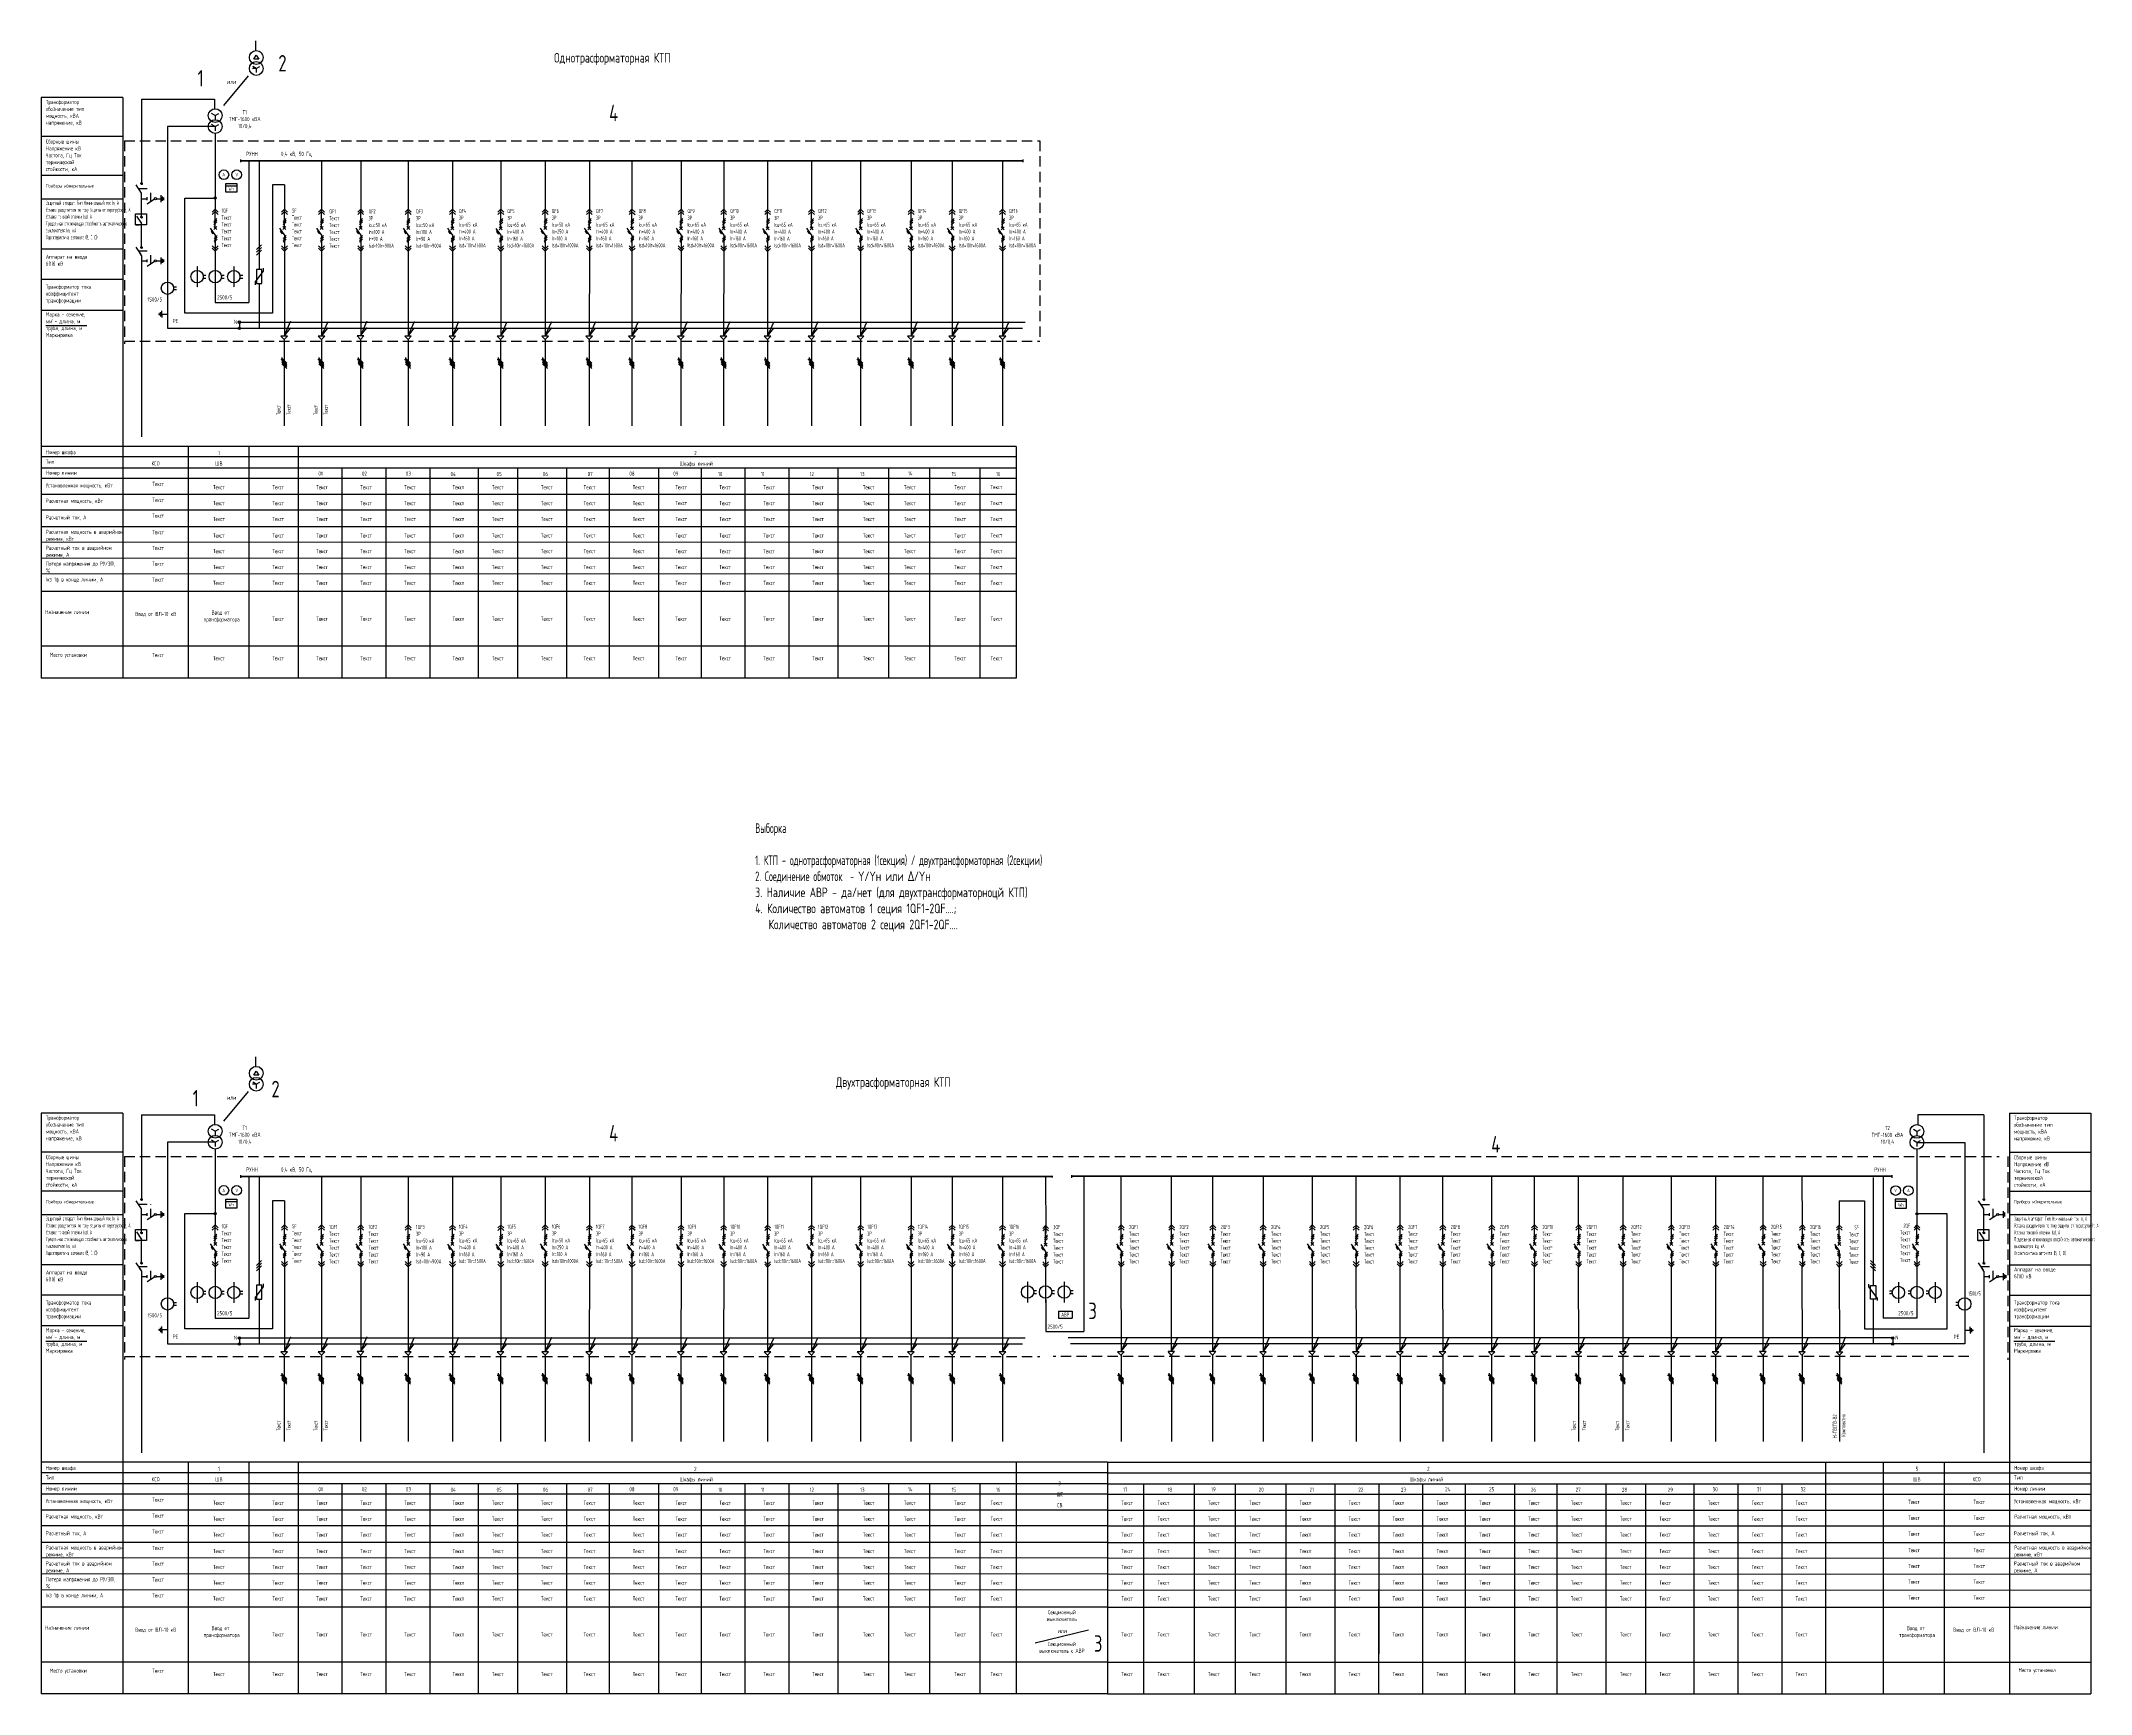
# Model space of a CAD drawing. Header units: millimetres. Extents: x 2216 to 3706, y -1382 to -179.
import ezdxf
from ezdxf.enums import TextEntityAlignment as Align

# ---------------------------------------------------------------- set-up
doc = ezdxf.new("R2010")
doc.units = ezdxf.units.MM
doc.linetypes.add('DASHED2', pattern=[9.525, 6.35, -3.175])
doc.linetypes.add('HIDDEN', pattern=[0.375, 0.25, -0.125])
for name, color, linetype in [('15-EQUIPMENT', 2, 'Continuous'), ('15-TEXT-RU', 1, 'Continuous'), ('15-РИС', 1, 'Continuous'), ('15_Eqwip', 2, 'Continuous'), ('15_Txt', 1, 'Continuous'), ('15ELE-TABL', 2, 'Continuous'), ('15ELE-TRACE', 7, 'Continuous'), ('EM-TEXT', 1, 'Continuous'), ('GDI.заземление', 22, 'Continuous'), ('GDI.оборудование', 7, 'Continuous'), ('LAYER2', 1, 'Continuous'), ('TEXT', 1, 'Continuous')]:
    doc.layers.add(name, color=color, linetype=linetype)
doc.styles.add('romans', font='romans.shx', dxfattribs={"width": 0.7})
doc.styles.add('ROMANS70', font='romans.shx', dxfattribs={"width": 0.7})
doc.styles.get("Standard").update_dxf_attribs({"font": 'txt.shx'})

# ---------------------------------------------------------------- blocks, each defined once
blk = doc.blocks.new('варистор')
at = {"color": 3}
for p, q in [((-665.7, -421), (-659.7, -413)), ((-659.7, -413), (-659.7, -411)), ((-665.7, -421), (-665.7, -423))]:
    blk.add_line(p, q, dxfattribs=at)
at = {"color": 2}
for p, q in [((-664.7, -412), (-664.7, -422)), ((-660.7, -412), (-664.7, -412)), ((-660.7, -422), (-660.7, -412)), ((-664.7, -422), (-660.7, -422))]:
    blk.add_line(p, q, dxfattribs=at)
blk = doc.blocks.new('A$C3F351234')
at = {"layer": '15ELE-TRACE'}
h = blk.add_hatch(color=7, dxfattribs=at)
edge = h.paths.add_edge_path()
edge.add_arc((0.5, 0.5), 0.5, 0, 360)
blk = doc.blocks.new('FDH')
at = {"color": 2, "ltscale": 100}
for p, q in [((1225679, -314508), (1226679, -314508)), ((1225679, -314508), (1225679, -315008)), ((1225679, -315008), (1226679, -315008)), ((1226679, -314508), (1226679, -315008))]:
    blk.add_line(p, q, dxfattribs=at)
at = {"insert": (1226179, -314758), "char_height": 300, "width": 1000, "attachment_point": 5}
blk.add_mtext('{\\W0.6;\\C1;АВР}', dxfattribs=at)

msp = doc.modelspace()

# ---------------------------------------------------------------- hatches: boundary and pattern name
for color, points in [(2, [(2341.4, -293.6, 1), (2342.9, -293.6, 1)]), (3, [(2391, -411.1, 1), (2390.3, -411.1, 1)]), (3, [(2418, -411.1, 1), (2417.3, -411.1, 1)]), (3, [(2446.5, -411, 1), (2445.7, -411, 1)]), (3, [(2481, -411.1, 1), (2480.2, -411.1, 1)]), (3, [(2513.2, -411.1, 1), (2512.4, -411.1, 1)]), (3, [(2548.3, -411.1, 1), (2547.6, -411.1, 1)]), (3, [(2580.6, -411.1, 1), (2579.9, -411.1, 1)]), (3, [(2612.7, -411.1, 1), (2612, -411.1, 1)]), (3, [(2643.7, -411.1, 1), (2643, -411.1, 1)]), (3, [(2679.4, -411.1, 1), (2678.6, -411.1, 1)]), (3, [(2710.4, -411.1, 1), (2709.6, -411.1, 1)]), (3, [(2742.3, -411.2, 1), (2741.6, -411.2, 1)]), (3, [(2774.3, -411.1, 1), (2773.5, -411.1, 1)]), (3, [(2809.9, -411.1, 1), (2809.2, -411.1, 1)]), (3, [(2846.6, -411.1, 1), (2845.9, -411.1, 1)]), (3, [(2876.6, -411.1, 1), (2875.8, -411.1, 1)]), (3, [(2913.1, -411.1, 1), (2912.4, -411.1, 1)]), (2, [(2341.4, -1032.2, 1), (2342.9, -1032.2, 1)]), (2, [(3580.2, -1032.3, -1), (3578.7, -1032.3, -1)]), (3, [(2391, -1149.8, 1), (2390.3, -1149.8, 1)]), (3, [(2418, -1149.8, 1), (2417.3, -1149.8, 1)]), (3, [(2446.5, -1149.6, 1), (2445.7, -1149.6, 1)]), (3, [(2481, -1149.8, 1), (2480.2, -1149.8, 1)]), (3, [(2513.2, -1149.8, 1), (2512.4, -1149.8, 1)]), (3, [(2548.3, -1149.8, 1), (2547.6, -1149.8, 1)]), (3, [(2580.6, -1149.7, 1), (2579.9, -1149.7, 1)]), (3, [(2612.7, -1149.8, 1), (2612, -1149.8, 1)]), (3, [(2643.7, -1149.8, 1), (2643, -1149.8, 1)]), (3, [(2679.4, -1149.8, 1), (2678.6, -1149.8, 1)]), (3, [(2710.4, -1149.8, 1), (2709.6, -1149.8, 1)]), (3, [(2742.3, -1149.8, 1), (2741.6, -1149.8, 1)]), (3, [(2774.3, -1149.8, 1), (2773.5, -1149.8, 1)]), (3, [(2809.9, -1149.8, 1), (2809.2, -1149.8, 1)]), (3, [(2846.6, -1149.8, 1), (2845.9, -1149.8, 1)]), (3, [(2876.6, -1149.8, 1), (2875.8, -1149.8, 1)]), (3, [(2913.1, -1149.8, 1), (2912.4, -1149.8, 1)]), (3, [(2999.4, -1149.8, 1), (2998.6, -1149.8, 1)]), (3, [(3035.9, -1149.6, 1), (3035.2, -1149.6, 1)]), (3, [(3065.9, -1149.6, 1), (3065.1, -1149.6, 1)]), (3, [(3102.6, -1149.8, 1), (3101.8, -1149.8, 1)]), (3, [(3138.2, -1149.5, 1), (3137.5, -1149.5, 1)]), (3, [(3170.2, -1149.8, 1), (3169.4, -1149.8, 1)]), (3, [(3202.1, -1149.8, 1), (3201.4, -1149.8, 1)]), (3, [(3233.1, -1149.8, 1), (3232.4, -1149.8, 1)]), (3, [(3268.8, -1149.8, 1), (3268, -1149.8, 1)]), (3, [(3299.8, -1149.8, 1), (3299, -1149.8, 1)]), (3, [(3331.9, -1149.7, 1), (3331.1, -1149.7, 1)]), (3, [(3364.2, -1149.8, 1), (3363.4, -1149.8, 1)]), (3, [(3399.3, -1149.8, 1), (3398.6, -1149.8, 1)]), (3, [(3431.5, -1149.7, 1), (3430.8, -1149.7, 1)]), (3, [(3466, -1149.6, 1), (3465.2, -1149.6, 1)]), (3, [(3494.5, -1149.7, 1), (3493.7, -1149.7, 1)]), (3, [(3521.7, -1149.8, 1), (3520.9, -1149.8, 1)])]:
    msp.add_hatch(color=color).paths.add_polyline_path(points)

# ---------------------------------------------------------------- linework, layer by layer
at = {"color": 2}
for p, q in [((2372.1, -199.4), (2369.4, -199.4)), ((2372.1, -199.4), (2369.5, -197.9)), ((2372.1, -199.4), (2374.7, -197.9)), ((2372.1, -199.4), (2372.1, -202.4)), ((2342.2, -233.7), (2339.6, -232.2)), ((2342.2, -233.7), (2344.8, -232.2)), ((2342.2, -233.7), (2342.2, -236.7)), ((2342.2, -241.7), (2339.5, -241.7)), ((2342.2, -241.7), (2339.6, -240.2)), ((2342.2, -241.7), (2344.8, -240.2)), ((2342.2, -241.7), (2342.2, -244.7)), ((2349.9, -284.7), (2358, -284.7)), ((2288.7, -335.3), (2287.5, -333.4)), ((2288.7, -335.3), (2288.7, -336.8)), ((2372.1, -938.1), (2369.4, -938.1)), ((2372.1, -938.1), (2369.5, -936.6)), ((2372.1, -938.1), (2374.7, -936.6)), ((2372.1, -938.1), (2372.1, -941.1)), ((2342.2, -980.3), (2339.5, -980.3)), ((2342.2, -972.3), (2339.6, -970.8)), ((2342.2, -980.3), (2339.6, -978.8)), ((2342.2, -972.3), (2344.8, -970.8)), ((2342.2, -972.3), (2342.2, -975.3)), ((2342.2, -980.3), (2344.8, -978.8)), ((2342.2, -980.3), (2342.2, -983.3)), ((3579.4, -972.4), (3576.8, -970.9)), ((3579.4, -980.4), (3576.8, -978.9)), ((3579.4, -972.4), (3582, -970.9)), ((3579.4, -972.4), (3579.4, -975.4)), ((3579.4, -980.4), (3582, -978.9)), ((3579.4, -980.4), (3582.1, -980.4)), ((3579.4, -980.4), (3579.4, -983.4)), ((2349.9, -1023.3), (2358, -1023.3)), ((3571.7, -1023.4), (3563.6, -1023.4)), ((2288.7, -1073.9), (2287.5, -1072)), ((3628.1, -1074), (3626.9, -1072.1)), ((2288.7, -1073.9), (2288.7, -1075.5)), ((3628.1, -1074), (3628.1, -1075.5))]:
    msp.add_line(p, q, dxfattribs=at)
for p, q in [((2374.1, -267.1), (2374.1, -301.3)), ((2374.1, -301.3), (2374.1, -345.7)), ((2374.1, -355.7), (2374.1, -388.2)), ((2514.6, -396.5), (2514.6, -459.3)), ((2549.7, -396.5), (2549.7, -459.3)), ((2614.1, -396.5), (2614.1, -459.3)), ((2645.1, -396.5), (2645.1, -459.3)), ((2680.8, -396.5), (2680.8, -459.3)), ((2711.8, -396.5), (2711.8, -459.3)), ((2743.7, -396.5), (2743.7, -459.4)), ((2775.7, -396.5), (2775.7, -459.3)), ((2811.3, -396.5), (2811.3, -459.3)), ((2848, -396.5), (2848, -459.3)), ((2878, -396.5), (2878, -459.3)), ((2914.5, -396.5), (2914.5, -459.3)), ((2374.1, -1005.7), (2374.1, -1039.9)), ((3547.5, -1005.8), (3547.5, -1040)), ((2374.1, -1039.9), (2374.1, -1084.3)), ((3547.5, -1040), (3547.5, -1084.4)), ((2374.1, -1094.3), (2374.1, -1126.8)), ((3547.5, -1094.4), (3547.5, -1126.9)), ((2514.6, -1135.1), (2514.6, -1198)), ((2549.7, -1135.2), (2549.7, -1198)), ((2614.1, -1135.1), (2614.1, -1198)), ((2645.1, -1135.1), (2645.1, -1198)), ((2680.8, -1135.1), (2680.8, -1198)), ((2711.8, -1135.1), (2711.8, -1198)), ((2743.7, -1135.2), (2743.7, -1198)), ((2775.7, -1135.1), (2775.7, -1198)), ((2811.3, -1135.1), (2811.3, -1198)), ((2848, -1135.1), (2848, -1198)), ((2878, -1135.1), (2878, -1198)), ((2914.5, -1135.1), (2914.5, -1198)), ((3000.8, -1135.1), (3000.8, -1198)), ((3037.4, -1135.1), (3037.4, -1198)), ((3067.3, -1135.1), (3067.3, -1198)), ((3104.1, -1135.1), (3104.1, -1198)), ((3139.7, -1135.1), (3139.7, -1198)), ((3171.6, -1135.2), (3171.6, -1198)), ((3203.6, -1135.1), (3203.6, -1198)), ((3234.6, -1135.1), (3234.6, -1198)), ((3270.2, -1135.1), (3270.2, -1198)), ((3301.3, -1135.1), (3301.3, -1198)), ((3365.6, -1135.2), (3365.6, -1198)), ((3400.8, -1135.1), (3400.8, -1198))]:
    msp.add_line(p, q)
at = {"color": 2, "linetype": 'DASHED2', "lineweight": 25}
for p, q in [((2286.5, -286.8), (2295.4, -286.8)), ((2295.4, -296.3), (2295.4, -286.8)), ((2286.5, -332), (2295.4, -332)), ((2295.4, -341.5), (2295.4, -332)), ((2286.5, -1025.4), (2295.4, -1025.4)), ((2295.4, -1035), (2295.4, -1025.4)), ((3625.9, -1025.5), (3634.8, -1025.5)), ((3634.8, -1035), (3634.8, -1025.5)), ((2286.5, -1070.6), (2295.4, -1070.6)), ((2295.4, -1080.1), (2295.4, -1070.6)), ((3625.9, -1070.7), (3634.8, -1070.7)), ((3634.8, -1080.2), (3634.8, -1070.7))]:
    msp.add_line(p, q, dxfattribs=at)
at = {"color": 1}
for p, q in [((2343.5, -308.4), (2341.3, -310.6)), ((2343.5, -309.7), (2341.3, -311.9)), ((2343.5, -311), (2341.3, -313.2)), ((2393.9, -308.4), (2391.7, -310.6)), ((2393.9, -309.7), (2391.7, -311.9)), ((2393.9, -311), (2391.7, -313.2)), ((2420.9, -308.4), (2418.7, -310.6)), ((2420.9, -309.7), (2418.7, -311.9)), ((2420.9, -311), (2418.7, -313.2)), ((2449.4, -308.4), (2447.2, -310.6)), ((2449.4, -309.7), (2447.2, -311.9)), ((2449.4, -311), (2447.2, -313.2)), ((2483.8, -308.4), (2481.6, -310.7)), ((2483.8, -309.7), (2481.6, -311.9)), ((2483.8, -311), (2481.6, -313.2)), ((2516, -308.5), (2513.8, -310.7)), ((2516, -309.8), (2513.8, -312)), ((2516, -311.1), (2513.8, -313.3)), ((2551.2, -308.5), (2549, -310.7)), ((2551.2, -309.8), (2549, -312)), ((2551.2, -311.1), (2549, -313.3)), ((2583.5, -308.5), (2581.3, -310.7)), ((2583.5, -309.8), (2581.3, -312)), ((2583.5, -311.1), (2581.3, -313.3)), ((2615.6, -308.5), (2613.3, -310.7)), ((2615.6, -309.8), (2613.3, -312)), ((2615.6, -311.1), (2613.3, -313.3)), ((2646.6, -308.5), (2644.4, -310.7)), ((2646.6, -309.8), (2644.4, -312)), ((2646.6, -311.1), (2644.4, -313.3)), ((2682.2, -308.5), (2680, -310.7)), ((2682.2, -309.8), (2680, -312)), ((2682.2, -311.1), (2680, -313.3)), ((2713.2, -308.5), (2711, -310.7)), ((2713.2, -309.8), (2711, -312)), ((2713.2, -311.1), (2711, -313.3)), ((2745.2, -308.5), (2743, -310.7)), ((2745.2, -309.8), (2743, -312)), ((2745.2, -311.1), (2743, -313.3)), ((2777.1, -308.5), (2774.9, -310.7)), ((2777.1, -309.8), (2774.9, -312)), ((2777.1, -311.1), (2774.9, -313.3)), ((2812.8, -308.5), (2810.6, -310.7)), ((2812.8, -309.8), (2810.6, -312)), ((2812.8, -311.1), (2810.6, -313.3)), ((2849.5, -308.5), (2847.3, -310.7)), ((2849.5, -309.8), (2847.3, -312)), ((2849.5, -311.1), (2847.3, -313.3)), ((2879.4, -308.5), (2877.2, -310.7)), ((2879.4, -309.8), (2877.2, -312)), ((2879.4, -311.1), (2877.2, -313.3)), ((2916, -308.5), (2913.8, -310.7)), ((2916, -309.8), (2913.8, -312)), ((2916, -311.1), (2913.8, -313.3)), ((2343.6, -320.9), (2341.4, -323.1)), ((2343.6, -320.9), (2341.4, -323.1)), ((2343.6, -322.2), (2341.4, -324.4)), ((2343.6, -322.2), (2341.4, -324.4)), ((2343.6, -323.5), (2341.4, -325.7)), ((2343.6, -323.5), (2341.4, -325.7)), ((2393.9, -320.9), (2391.7, -323.1)), ((2393.9, -320.9), (2391.7, -323.1)), ((2393.9, -322.2), (2391.7, -324.4)), ((2393.9, -322.2), (2391.7, -324.4)), ((2393.9, -323.5), (2391.7, -325.7)), ((2393.9, -323.5), (2391.7, -325.7)), ((2420.9, -320.9), (2418.7, -323.1)), ((2420.9, -320.9), (2418.7, -323.1)), ((2420.9, -322.2), (2418.7, -324.4)), ((2420.9, -322.2), (2418.7, -324.4)), ((2420.9, -323.5), (2418.7, -325.7)), ((2420.9, -323.5), (2418.7, -325.7)), ((2449.4, -320.9), (2447.2, -323.1)), ((2449.4, -320.9), (2447.2, -323.1)), ((2449.4, -322.2), (2447.2, -324.4)), ((2449.4, -322.2), (2447.2, -324.4)), ((2449.4, -323.5), (2447.2, -325.7)), ((2449.4, -323.5), (2447.2, -325.7)), ((2483.9, -320.9), (2481.6, -323.1)), ((2483.9, -320.9), (2481.6, -323.1)), ((2483.9, -322.2), (2481.6, -324.4)), ((2483.9, -322.2), (2481.6, -324.4)), ((2483.9, -323.5), (2481.6, -325.7)), ((2483.9, -323.5), (2481.6, -325.7)), ((2516.1, -321), (2513.8, -323.2)), ((2516.1, -321), (2513.8, -323.2)), ((2516.1, -322.3), (2513.8, -324.5)), ((2516.1, -322.3), (2513.8, -324.5)), ((2516.1, -323.6), (2513.8, -325.8)), ((2516.1, -323.6), (2513.8, -325.8)), ((2551.2, -321), (2549, -323.2)), ((2551.2, -321), (2549, -323.2)), ((2551.2, -322.3), (2549, -324.5)), ((2551.2, -322.3), (2549, -324.5)), ((2551.2, -323.6), (2549, -325.8)), ((2551.2, -323.6), (2549, -325.8)), ((2583.5, -320.9), (2581.3, -323.1)), ((2583.5, -320.9), (2581.3, -323.1)), ((2583.5, -322.2), (2581.3, -324.4)), ((2583.5, -322.2), (2581.3, -324.4)), ((2583.5, -323.5), (2581.3, -325.7)), ((2583.5, -323.5), (2581.3, -325.7)), ((2615.6, -321), (2613.4, -323.2)), ((2615.6, -321), (2613.4, -323.2)), ((2615.6, -322.3), (2613.4, -324.5)), ((2615.6, -322.3), (2613.4, -324.5)), ((2615.6, -323.6), (2613.4, -325.8)), ((2615.6, -323.6), (2613.4, -325.8)), ((2646.6, -321), (2644.4, -323.2)), ((2646.6, -321), (2644.4, -323.2)), ((2646.6, -322.3), (2644.4, -324.5)), ((2646.6, -322.3), (2644.4, -324.5)), ((2646.6, -323.6), (2644.4, -325.8)), ((2646.6, -323.6), (2644.4, -325.8)), ((2682.2, -321), (2680, -323.2)), ((2682.2, -321), (2680, -323.2)), ((2682.2, -322.3), (2680, -324.5)), ((2682.2, -322.3), (2680, -324.5)), ((2682.2, -323.6), (2680, -325.8)), ((2682.2, -323.6), (2680, -325.8)), ((2713.3, -321), (2711.1, -323.2)), ((2713.3, -321), (2711.1, -323.2)), ((2713.3, -322.3), (2711.1, -324.5)), ((2713.3, -322.3), (2711.1, -324.5)), ((2713.3, -323.6), (2711.1, -325.8)), ((2713.3, -323.6), (2711.1, -325.8)), ((2745.2, -321), (2743, -323.2)), ((2745.2, -321), (2743, -323.2)), ((2745.2, -322.3), (2743, -324.5)), ((2745.2, -322.3), (2743, -324.5)), ((2745.2, -323.6), (2743, -325.8)), ((2745.2, -323.6), (2743, -325.8)), ((2777.1, -321), (2774.9, -323.2)), ((2777.1, -321), (2774.9, -323.2)), ((2777.1, -322.3), (2774.9, -324.5)), ((2777.1, -322.3), (2774.9, -324.5)), ((2777.1, -323.6), (2774.9, -325.8)), ((2777.1, -323.6), (2774.9, -325.8)), ((2812.8, -321), (2810.6, -323.2)), ((2812.8, -321), (2810.6, -323.2)), ((2812.8, -322.3), (2810.6, -324.5)), ((2812.8, -322.3), (2810.6, -324.5)), ((2812.8, -323.6), (2810.6, -325.8)), ((2812.8, -323.6), (2810.6, -325.8)), ((2849.5, -321), (2847.3, -323.2)), ((2849.5, -321), (2847.3, -323.2)), ((2849.5, -322.3), (2847.3, -324.5)), ((2849.5, -322.3), (2847.3, -324.5)), ((2849.5, -323.6), (2847.3, -325.8)), ((2849.5, -323.6), (2847.3, -325.8)), ((2879.5, -321), (2877.3, -323.2)), ((2879.5, -321), (2877.3, -323.2)), ((2879.5, -322.3), (2877.3, -324.5)), ((2879.5, -322.3), (2877.3, -324.5)), ((2879.5, -323.6), (2877.3, -325.8)), ((2879.5, -323.6), (2877.3, -325.8)), ((2916, -321), (2913.8, -323.2)), ((2916, -321), (2913.8, -323.2)), ((2916, -322.3), (2913.8, -324.5)), ((2916, -322.3), (2913.8, -324.5)), ((2916, -323.6), (2913.8, -325.8)), ((2916, -323.6), (2913.8, -325.8)), ((2343.5, -1047.1), (2341.3, -1049.3)), ((2343.5, -1048.4), (2341.3, -1050.6)), ((2343.5, -1049.7), (2341.3, -1051.9)), ((2393.9, -1047.1), (2391.7, -1049.3)), ((2393.9, -1048.4), (2391.7, -1050.6)), ((2393.9, -1049.7), (2391.7, -1051.9)), ((2420.9, -1047.1), (2418.7, -1049.3)), ((2420.9, -1048.4), (2418.7, -1050.6)), ((2420.9, -1049.7), (2418.7, -1051.9)), ((2449.4, -1047.1), (2447.2, -1049.3)), ((2449.4, -1048.4), (2447.2, -1050.6)), ((2449.4, -1049.7), (2447.2, -1051.9)), ((2483.8, -1047.1), (2481.6, -1049.3)), ((2483.8, -1048.4), (2481.6, -1050.6)), ((2483.8, -1049.7), (2481.6, -1051.9)), ((2516, -1047.1), (2513.8, -1049.4)), ((2516, -1048.4), (2513.8, -1050.7)), ((2516, -1049.7), (2513.8, -1051.9)), ((2551.2, -1047.2), (2549, -1049.4)), ((2551.2, -1048.5), (2549, -1050.7)), ((2551.2, -1049.8), (2549, -1052)), ((2583.5, -1047.1), (2581.3, -1049.3)), ((2583.5, -1048.4), (2581.3, -1050.6)), ((2583.5, -1049.7), (2581.3, -1051.9)), ((2615.6, -1047.1), (2613.3, -1049.3)), ((2615.6, -1048.4), (2613.3, -1050.6)), ((2615.6, -1049.7), (2613.3, -1051.9)), ((2646.6, -1047.1), (2644.4, -1049.3)), ((2646.6, -1048.4), (2644.4, -1050.6)), ((2646.6, -1049.7), (2644.4, -1051.9)), ((2682.2, -1047.1), (2680, -1049.3)), ((2682.2, -1048.4), (2680, -1050.6)), ((2682.2, -1049.7), (2680, -1051.9)), ((2713.2, -1047.1), (2711, -1049.3)), ((2713.2, -1048.4), (2711, -1050.6)), ((2713.2, -1049.7), (2711, -1051.9)), ((2745.2, -1047.2), (2743, -1049.4)), ((2745.2, -1048.5), (2743, -1050.7)), ((2745.2, -1049.8), (2743, -1052)), ((2777.1, -1047.1), (2774.9, -1049.3)), ((2777.1, -1048.4), (2774.9, -1050.6)), ((2777.1, -1049.7), (2774.9, -1051.9)), ((2812.8, -1047.1), (2810.6, -1049.3)), ((2812.8, -1048.4), (2810.6, -1050.6)), ((2812.8, -1049.7), (2810.6, -1051.9)), ((2849.5, -1047.1), (2847.3, -1049.3)), ((2849.5, -1048.4), (2847.3, -1050.6)), ((2849.5, -1049.7), (2847.3, -1051.9)), ((2879.4, -1047.1), (2877.2, -1049.3)), ((2879.4, -1048.4), (2877.2, -1050.6)), ((2879.4, -1049.7), (2877.2, -1051.9)), ((2916, -1047.1), (2913.8, -1049.3)), ((2916, -1048.4), (2913.8, -1050.6)), ((2916, -1049.7), (2913.8, -1051.9)), ((2947.3, -1047.6), (2945.1, -1049.8)), ((2947.3, -1048.9), (2945.1, -1051.1)), ((2947.3, -1050.2), (2945.1, -1052.4)), ((3002.3, -1047.1), (3000.1, -1049.3)), ((3002.3, -1048.4), (3000.1, -1050.6)), ((3002.3, -1049.7), (3000.1, -1051.9)), ((3038.9, -1047.1), (3036.7, -1049.3)), ((3038.9, -1048.4), (3036.7, -1050.6)), ((3038.9, -1049.7), (3036.7, -1051.9)), ((3068.8, -1047.1), (3066.6, -1049.3)), ((3068.8, -1048.4), (3066.6, -1050.6)), ((3068.8, -1049.7), (3066.6, -1051.9)), ((3105.5, -1047.1), (3103.3, -1049.3)), ((3105.5, -1048.4), (3103.3, -1050.6)), ((3105.5, -1049.7), (3103.3, -1051.9)), ((3141.2, -1047.1), (3139, -1049.3)), ((3141.2, -1048.4), (3139, -1050.6)), ((3141.2, -1049.7), (3139, -1051.9)), ((3173.1, -1047.1), (3170.9, -1049.3)), ((3173.1, -1048.4), (3170.9, -1050.6)), ((3173.1, -1049.7), (3170.9, -1051.9)), ((3205.1, -1047.1), (3202.8, -1049.3)), ((3205.1, -1048.4), (3202.8, -1050.6)), ((3205.1, -1049.7), (3202.8, -1051.9)), ((3236.1, -1047.1), (3233.9, -1049.3)), ((3236.1, -1048.4), (3233.9, -1050.6)), ((3236.1, -1049.7), (3233.9, -1051.9)), ((3271.7, -1047.1), (3269.5, -1049.3)), ((3271.7, -1048.4), (3269.5, -1050.6)), ((3271.7, -1049.7), (3269.5, -1051.9)), ((3302.7, -1047.1), (3300.5, -1049.3)), ((3302.7, -1048.4), (3300.5, -1050.6)), ((3302.7, -1049.7), (3300.5, -1051.9)), ((3334.8, -1047.1), (3332.6, -1049.3)), ((3334.8, -1048.4), (3332.6, -1050.6)), ((3334.8, -1049.7), (3332.6, -1051.9)), ((3367.1, -1047.1), (3364.9, -1049.3)), ((3367.1, -1048.4), (3364.9, -1050.6)), ((3367.1, -1049.7), (3364.9, -1051.9)), ((3402.3, -1047.1), (3400.1, -1049.3)), ((3402.3, -1048.4), (3400.1, -1050.6)), ((3402.3, -1049.7), (3400.1, -1051.9)), ((3434.5, -1047.1), (3432.3, -1049.3)), ((3434.5, -1048.4), (3432.3, -1050.6)), ((3434.5, -1049.7), (3432.3, -1051.9)), ((3469, -1047), (3466.7, -1049.2)), ((3469, -1048.3), (3466.7, -1050.5)), ((3469, -1049.6), (3466.7, -1051.8)), ((3497.4, -1047.1), (3495.2, -1049.3)), ((3497.4, -1048.4), (3495.2, -1050.6)), ((3497.4, -1049.7), (3495.2, -1051.9)), ((3521.6, -1047.1), (3523.8, -1049.3)), ((3521.6, -1048.4), (3523.8, -1050.6)), ((3521.6, -1049.7), (3523.8, -1051.9)), ((3580.8, -1047), (3578.6, -1049.2)), ((3580.8, -1048.3), (3578.6, -1050.5)), ((3580.8, -1049.6), (3578.6, -1051.8)), ((2343.6, -1059.6), (2341.4, -1061.8)), ((2343.6, -1059.6), (2341.4, -1061.8)), ((2343.6, -1060.9), (2341.4, -1063.1)), ((2343.6, -1060.9), (2341.4, -1063.1)), ((2343.6, -1062.2), (2341.4, -1064.4)), ((2343.6, -1062.2), (2341.4, -1064.4)), ((2393.9, -1059.6), (2391.7, -1061.8)), ((2393.9, -1059.6), (2391.7, -1061.8)), ((2393.9, -1060.9), (2391.7, -1063.1)), ((2393.9, -1060.9), (2391.7, -1063.1)), ((2393.9, -1062.2), (2391.7, -1064.4)), ((2393.9, -1062.2), (2391.7, -1064.4)), ((2420.9, -1059.6), (2418.7, -1061.8)), ((2420.9, -1059.6), (2418.7, -1061.8)), ((2420.9, -1060.9), (2418.7, -1063.1)), ((2420.9, -1060.9), (2418.7, -1063.1)), ((2420.9, -1062.2), (2418.7, -1064.4)), ((2420.9, -1062.2), (2418.7, -1064.4)), ((2449.4, -1059.6), (2447.2, -1061.8)), ((2449.4, -1059.6), (2447.2, -1061.8)), ((2449.4, -1060.9), (2447.2, -1063.1)), ((2449.4, -1060.9), (2447.2, -1063.1)), ((2449.4, -1062.2), (2447.2, -1064.4)), ((2449.4, -1062.2), (2447.2, -1064.4)), ((2483.9, -1059.6), (2481.6, -1061.8)), ((2483.9, -1059.6), (2481.6, -1061.8)), ((2483.9, -1060.9), (2481.6, -1063.1)), ((2483.9, -1060.9), (2481.6, -1063.1)), ((2483.9, -1062.2), (2481.6, -1064.4)), ((2483.9, -1062.2), (2481.6, -1064.4)), ((2516.1, -1059.6), (2513.8, -1061.8)), ((2516.1, -1059.6), (2513.8, -1061.8)), ((2516.1, -1060.9), (2513.8, -1063.1)), ((2516.1, -1060.9), (2513.8, -1063.1)), ((2516.1, -1062.2), (2513.8, -1064.4)), ((2516.1, -1062.2), (2513.8, -1064.4)), ((2551.2, -1059.6), (2549, -1061.8)), ((2551.2, -1059.6), (2549, -1061.8)), ((2551.2, -1060.9), (2549, -1063.1)), ((2551.2, -1060.9), (2549, -1063.1)), ((2551.2, -1062.2), (2549, -1064.4)), ((2551.2, -1062.2), (2549, -1064.4)), ((2583.5, -1059.6), (2581.3, -1061.8)), ((2583.5, -1059.6), (2581.3, -1061.8)), ((2583.5, -1060.9), (2581.3, -1063.1)), ((2583.5, -1060.9), (2581.3, -1063.1)), ((2583.5, -1062.2), (2581.3, -1064.4)), ((2583.5, -1062.2), (2581.3, -1064.4)), ((2615.6, -1059.6), (2613.4, -1061.8)), ((2615.6, -1059.6), (2613.4, -1061.8)), ((2615.6, -1060.9), (2613.4, -1063.1)), ((2615.6, -1060.9), (2613.4, -1063.1)), ((2615.6, -1062.2), (2613.4, -1064.4)), ((2615.6, -1062.2), (2613.4, -1064.4)), ((2646.6, -1059.6), (2644.4, -1061.8)), ((2646.6, -1059.6), (2644.4, -1061.8)), ((2646.6, -1060.9), (2644.4, -1063.1)), ((2646.6, -1060.9), (2644.4, -1063.1)), ((2646.6, -1062.2), (2644.4, -1064.4)), ((2646.6, -1062.2), (2644.4, -1064.4)), ((2682.2, -1059.6), (2680, -1061.8)), ((2682.2, -1059.6), (2680, -1061.8)), ((2682.2, -1060.9), (2680, -1063.1)), ((2682.2, -1060.9), (2680, -1063.1)), ((2682.2, -1062.2), (2680, -1064.4)), ((2682.2, -1062.2), (2680, -1064.4)), ((2713.3, -1059.6), (2711.1, -1061.8)), ((2713.3, -1059.6), (2711.1, -1061.8)), ((2713.3, -1060.9), (2711.1, -1063.1)), ((2713.3, -1060.9), (2711.1, -1063.1)), ((2713.3, -1062.2), (2711.1, -1064.4)), ((2713.3, -1062.2), (2711.1, -1064.4)), ((2745.2, -1059.7), (2743, -1061.9)), ((2745.2, -1059.7), (2743, -1061.9)), ((2745.2, -1061), (2743, -1063.2)), ((2745.2, -1061), (2743, -1063.2)), ((2745.2, -1062.3), (2743, -1064.5)), ((2745.2, -1062.3), (2743, -1064.5)), ((2777.1, -1059.6), (2774.9, -1061.8)), ((2777.1, -1059.6), (2774.9, -1061.8)), ((2777.1, -1060.9), (2774.9, -1063.1)), ((2777.1, -1060.9), (2774.9, -1063.1)), ((2777.1, -1062.2), (2774.9, -1064.4)), ((2777.1, -1062.2), (2774.9, -1064.4)), ((2812.8, -1059.6), (2810.6, -1061.8)), ((2812.8, -1059.6), (2810.6, -1061.8)), ((2812.8, -1060.9), (2810.6, -1063.1)), ((2812.8, -1060.9), (2810.6, -1063.1)), ((2812.8, -1062.2), (2810.6, -1064.4)), ((2812.8, -1062.2), (2810.6, -1064.4)), ((2849.5, -1059.6), (2847.3, -1061.8)), ((2849.5, -1059.6), (2847.3, -1061.8)), ((2849.5, -1060.9), (2847.3, -1063.1)), ((2849.5, -1060.9), (2847.3, -1063.1)), ((2849.5, -1062.2), (2847.3, -1064.4)), ((2849.5, -1062.2), (2847.3, -1064.4)), ((2879.5, -1059.6), (2877.3, -1061.8)), ((2879.5, -1059.6), (2877.3, -1061.8)), ((2879.5, -1060.9), (2877.3, -1063.1)), ((2879.5, -1060.9), (2877.3, -1063.1)), ((2879.5, -1062.2), (2877.3, -1064.4)), ((2879.5, -1062.2), (2877.3, -1064.4)), ((2916, -1059.6), (2913.8, -1061.8)), ((2916, -1059.6), (2913.8, -1061.8)), ((2916, -1060.9), (2913.8, -1063.1)), ((2916, -1060.9), (2913.8, -1063.1)), ((2916, -1062.2), (2913.8, -1064.4)), ((2916, -1062.2), (2913.8, -1064.4)), ((2947.3, -1060.1), (2945.1, -1062.3)), ((2947.3, -1060.1), (2945.1, -1062.3)), ((2947.3, -1061.4), (2945.1, -1063.6)), ((2947.3, -1061.4), (2945.1, -1063.6)), ((2947.3, -1062.7), (2945.1, -1064.9)), ((2947.3, -1062.7), (2945.1, -1064.9)), ((3002.3, -1059.6), (3000.1, -1061.8)), ((3002.3, -1059.6), (3000.1, -1061.8)), ((3002.3, -1060.9), (3000.1, -1063.1)), ((3002.3, -1060.9), (3000.1, -1063.1)), ((3002.3, -1062.2), (3000.1, -1064.4)), ((3002.3, -1062.2), (3000.1, -1064.4)), ((3038.9, -1059.6), (3036.7, -1061.8)), ((3038.9, -1059.6), (3036.7, -1061.8)), ((3038.9, -1060.9), (3036.7, -1063.1)), ((3038.9, -1060.9), (3036.7, -1063.1)), ((3038.9, -1062.2), (3036.7, -1064.4)), ((3038.9, -1062.2), (3036.7, -1064.4)), ((3068.8, -1059.6), (3066.6, -1061.8)), ((3068.8, -1059.6), (3066.6, -1061.8)), ((3068.8, -1060.9), (3066.6, -1063.1)), ((3068.8, -1060.9), (3066.6, -1063.1)), ((3068.8, -1062.2), (3066.6, -1064.4)), ((3068.8, -1062.2), (3066.6, -1064.4)), ((3105.6, -1059.6), (3103.3, -1061.8)), ((3105.6, -1059.6), (3103.3, -1061.8)), ((3105.6, -1060.9), (3103.3, -1063.1)), ((3105.6, -1060.9), (3103.3, -1063.1)), ((3105.6, -1062.2), (3103.3, -1064.4)), ((3105.6, -1062.2), (3103.3, -1064.4)), ((3141.2, -1059.6), (3139, -1061.8)), ((3141.2, -1059.6), (3139, -1061.8)), ((3141.2, -1060.9), (3139, -1063.1)), ((3141.2, -1060.9), (3139, -1063.1)), ((3141.2, -1062.2), (3139, -1064.4)), ((3141.2, -1062.2), (3139, -1064.4)), ((3173.1, -1059.6), (3170.9, -1061.8)), ((3173.1, -1059.6), (3170.9, -1061.8)), ((3173.1, -1060.9), (3170.9, -1063.1)), ((3173.1, -1060.9), (3170.9, -1063.1)), ((3173.1, -1062.2), (3170.9, -1064.4)), ((3173.1, -1062.2), (3170.9, -1064.4)), ((3205.1, -1059.6), (3202.9, -1061.8)), ((3205.1, -1059.6), (3202.9, -1061.8)), ((3205.1, -1060.9), (3202.9, -1063.1)), ((3205.1, -1060.9), (3202.9, -1063.1)), ((3205.1, -1062.2), (3202.9, -1064.4)), ((3205.1, -1062.2), (3202.9, -1064.4)), ((3236.1, -1059.6), (3233.9, -1061.8)), ((3236.1, -1059.6), (3233.9, -1061.8)), ((3236.1, -1060.9), (3233.9, -1063.1)), ((3236.1, -1060.9), (3233.9, -1063.1)), ((3236.1, -1062.2), (3233.9, -1064.4)), ((3236.1, -1062.2), (3233.9, -1064.4)), ((3271.7, -1059.6), (3269.5, -1061.8)), ((3271.7, -1059.6), (3269.5, -1061.8)), ((3271.7, -1060.9), (3269.5, -1063.1)), ((3271.7, -1060.9), (3269.5, -1063.1)), ((3271.7, -1062.2), (3269.5, -1064.4)), ((3271.7, -1062.2), (3269.5, -1064.4)), ((3302.8, -1059.6), (3300.6, -1061.8)), ((3302.8, -1059.6), (3300.6, -1061.8)), ((3302.8, -1060.9), (3300.6, -1063.1)), ((3302.8, -1060.9), (3300.6, -1063.1)), ((3302.8, -1062.2), (3300.6, -1064.4)), ((3302.8, -1062.2), (3300.6, -1064.4)), ((3334.9, -1059.5), (3332.7, -1061.7)), ((3334.9, -1059.5), (3332.7, -1061.7)), ((3334.9, -1060.8), (3332.7, -1063)), ((3334.9, -1060.8), (3332.7, -1063)), ((3334.9, -1062.1), (3332.7, -1064.3)), ((3334.9, -1062.1), (3332.7, -1064.3)), ((3367.1, -1059.6), (3364.9, -1061.8)), ((3367.1, -1059.6), (3364.9, -1061.8)), ((3367.1, -1060.9), (3364.9, -1063.1)), ((3367.1, -1060.9), (3364.9, -1063.1)), ((3367.1, -1062.2), (3364.9, -1064.4)), ((3367.1, -1062.2), (3364.9, -1064.4)), ((3402.3, -1059.6), (3400.1, -1061.8)), ((3402.3, -1059.6), (3400.1, -1061.8)), ((3402.3, -1060.9), (3400.1, -1063.1)), ((3402.3, -1060.9), (3400.1, -1063.1)), ((3402.3, -1062.2), (3400.1, -1064.4)), ((3402.3, -1062.2), (3400.1, -1064.4)), ((3434.5, -1059.6), (3432.3, -1061.8)), ((3434.5, -1059.6), (3432.3, -1061.8)), ((3434.5, -1060.9), (3432.3, -1063.1)), ((3434.5, -1060.9), (3432.3, -1063.1)), ((3434.5, -1062.2), (3432.3, -1064.4)), ((3434.5, -1062.2), (3432.3, -1064.4)), ((3469, -1059.4), (3466.8, -1061.6)), ((3469, -1059.4), (3466.8, -1061.6)), ((3469, -1060.7), (3466.8, -1062.9)), ((3469, -1060.7), (3466.8, -1062.9)), ((3469, -1062), (3466.8, -1064.2)), ((3469, -1062), (3466.8, -1064.2)), ((3497.5, -1059.6), (3495.3, -1061.8)), ((3497.5, -1059.6), (3495.3, -1061.8)), ((3497.5, -1060.9), (3495.3, -1063.1)), ((3497.5, -1060.9), (3495.3, -1063.1)), ((3497.5, -1062.2), (3495.3, -1064.4)), ((3497.5, -1062.2), (3495.3, -1064.4)), ((3521.6, -1059.6), (3523.8, -1061.8)), ((3521.6, -1059.6), (3523.8, -1061.8)), ((3521.6, -1060.9), (3523.8, -1063.1)), ((3521.6, -1060.9), (3523.8, -1063.1)), ((3521.6, -1062.2), (3523.8, -1064.4)), ((3521.6, -1062.2), (3523.8, -1064.4)), ((3580.8, -1059.5), (3578.6, -1061.7)), ((3580.8, -1059.5), (3578.6, -1061.7)), ((3580.8, -1060.8), (3578.6, -1063)), ((3580.8, -1060.8), (3578.6, -1063)), ((3580.8, -1062.1), (3578.6, -1064.3)), ((3580.8, -1062.1), (3578.6, -1064.3))]:
    msp.add_line(p, q, dxfattribs=at)
at = {"color": 3, "ltscale": 100}
for p, q in [((2372.3, -331.1), (2375.9, -327.6)), ((2372.3, -333.1), (2375.9, -329.6)), ((2372.3, -335.1), (2375.9, -331.6)), ((2390.6, -409.6), (2390.6, -410.6)), ((2394.2, -413.6), (2390.6, -410.1)), ((2394.2, -414.6), (2390.6, -411.1)), ((2394.2, -415.6), (2390.6, -412.1)), ((2394.2, -416.6), (2390.6, -413.1)), ((2394.2, -417.6), (2390.6, -414.1)), ((2417.6, -409.6), (2417.6, -410.6)), ((2421.2, -413.7), (2417.6, -410.1)), ((2421.2, -414.7), (2417.6, -411.1)), ((2421.2, -415.7), (2417.6, -412.1)), ((2421.2, -416.7), (2417.6, -413.1)), ((2421.2, -417.7), (2417.6, -414.1)), ((2446.1, -409.5), (2446.1, -410.5)), ((2449.7, -413.5), (2446.1, -410)), ((2449.7, -414.5), (2446.1, -411)), ((2449.7, -415.5), (2446.1, -412)), ((2449.7, -416.5), (2446.1, -413)), ((2449.7, -417.5), (2446.1, -414)), ((2480.6, -409.6), (2480.6, -410.6)), ((2484.1, -413.6), (2480.6, -410.1)), ((2484.1, -414.6), (2480.6, -411.1)), ((2484.1, -415.6), (2480.6, -412.1)), ((2484.1, -416.6), (2480.6, -413.1)), ((2484.1, -417.6), (2480.6, -414.1)), ((2512.8, -409.6), (2512.8, -410.6)), ((2516.3, -413.7), (2512.8, -410.1)), ((2516.3, -414.7), (2512.8, -411.1)), ((2516.3, -415.7), (2512.8, -412.1)), ((2516.3, -416.7), (2512.8, -413.1)), ((2516.3, -417.7), (2512.8, -414.1)), ((2548, -409.6), (2548, -410.6)), ((2551.5, -413.7), (2548, -410.1)), ((2551.5, -414.7), (2548, -411.1)), ((2551.5, -415.7), (2548, -412.1)), ((2551.5, -416.7), (2548, -413.1)), ((2551.5, -417.7), (2548, -414.1)), ((2580.2, -409.6), (2580.2, -410.6)), ((2583.8, -413.6), (2580.2, -410.1)), ((2583.8, -414.6), (2580.2, -411.1)), ((2583.8, -415.6), (2580.2, -412.1)), ((2583.8, -416.6), (2580.2, -413.1)), ((2583.8, -417.6), (2580.2, -414.1)), ((2612.3, -409.6), (2612.3, -410.6)), ((2615.9, -413.6), (2612.3, -410.1)), ((2615.9, -414.6), (2612.3, -411.1)), ((2615.9, -415.6), (2612.3, -412.1)), ((2615.9, -416.6), (2612.3, -413.1)), ((2615.9, -417.6), (2612.3, -414.1)), ((2643.4, -409.6), (2643.4, -410.6)), ((2646.9, -413.6), (2643.4, -410.1)), ((2646.9, -414.6), (2643.4, -411.1)), ((2646.9, -415.6), (2643.4, -412.1)), ((2646.9, -416.6), (2643.4, -413.1)), ((2646.9, -417.6), (2643.4, -414.1)), ((2679, -409.6), (2679, -410.6)), ((2682.5, -413.6), (2679, -410.1)), ((2682.5, -414.6), (2679, -411.1)), ((2682.5, -415.6), (2679, -412.1)), ((2682.5, -416.6), (2679, -413.1)), ((2682.5, -417.6), (2679, -414.1)), ((2710, -409.6), (2710, -410.6)), ((2713.6, -413.6), (2710, -410.1)), ((2713.6, -414.6), (2710, -411.1)), ((2713.6, -415.6), (2710, -412.1)), ((2713.6, -416.6), (2710, -413.1)), ((2713.6, -417.6), (2710, -414.1)), ((2742, -409.7), (2742, -410.7)), ((2745.5, -413.7), (2742, -410.2)), ((2745.5, -414.7), (2742, -411.2)), ((2745.5, -415.7), (2742, -412.2)), ((2745.5, -416.7), (2742, -413.2)), ((2745.5, -417.7), (2742, -414.2)), ((2773.9, -409.6), (2773.9, -410.6)), ((2777.4, -413.6), (2773.9, -410.1)), ((2777.4, -414.6), (2773.9, -411.1)), ((2777.4, -415.6), (2773.9, -412.1)), ((2777.4, -416.6), (2773.9, -413.1)), ((2777.4, -417.6), (2773.9, -414.1)), ((2809.5, -409.6), (2809.5, -410.6)), ((2813.1, -413.6), (2809.5, -410.1)), ((2813.1, -414.6), (2809.5, -411.1)), ((2813.1, -415.6), (2809.5, -412.1)), ((2813.1, -416.6), (2809.5, -413.1)), ((2813.1, -417.6), (2809.5, -414.1)), ((2846.3, -409.6), (2846.3, -410.6)), ((2849.8, -413.6), (2846.3, -410.1)), ((2849.8, -414.6), (2846.3, -411.1)), ((2849.8, -415.6), (2846.3, -412.1)), ((2849.8, -416.6), (2846.3, -413.1)), ((2849.8, -417.6), (2846.3, -414.1)), ((2876.2, -409.6), (2876.2, -410.6)), ((2879.8, -413.6), (2876.2, -410.1)), ((2879.8, -414.6), (2876.2, -411.1)), ((2879.8, -415.6), (2876.2, -412.1)), ((2879.8, -416.6), (2876.2, -413.1)), ((2879.8, -417.6), (2876.2, -414.1)), ((2912.8, -409.6), (2912.8, -410.6)), ((2916.3, -413.6), (2912.8, -410.1)), ((2916.3, -414.6), (2912.8, -411.1)), ((2916.3, -415.6), (2912.8, -412.1)), ((2916.3, -416.6), (2912.8, -413.1)), ((2916.3, -417.6), (2912.8, -414.1)), ((2372.3, -1069.8), (2375.9, -1066.2)), ((2372.3, -1071.8), (2375.9, -1068.2)), ((2372.3, -1073.8), (2375.9, -1070.2)), ((3549.3, -1069.8), (3545.7, -1066.3)), ((3549.3, -1071.8), (3545.7, -1068.3)), ((3549.3, -1073.8), (3545.7, -1070.3)), ((2390.6, -1148.3), (2390.6, -1149.3)), ((2394.2, -1152.3), (2390.6, -1148.8)), ((2394.2, -1153.3), (2390.6, -1149.8)), ((2394.2, -1154.3), (2390.6, -1150.8)), ((2394.2, -1155.3), (2390.6, -1151.8)), ((2394.2, -1156.3), (2390.6, -1152.8)), ((2417.6, -1148.3), (2417.6, -1149.3)), ((2421.2, -1152.3), (2417.6, -1148.8)), ((2421.2, -1153.3), (2417.6, -1149.8)), ((2421.2, -1154.3), (2417.6, -1150.8)), ((2421.2, -1155.3), (2417.6, -1151.8)), ((2421.2, -1156.3), (2417.6, -1152.8)), ((2446.1, -1148.1), (2446.1, -1149.1)), ((2449.7, -1152.2), (2446.1, -1148.6)), ((2449.7, -1153.2), (2446.1, -1149.6)), ((2449.7, -1154.2), (2446.1, -1150.6)), ((2449.7, -1155.2), (2446.1, -1151.6)), ((2449.7, -1156.2), (2446.1, -1152.6)), ((2480.6, -1148.3), (2480.6, -1149.3)), ((2484.1, -1152.3), (2480.6, -1148.8)), ((2484.1, -1153.3), (2480.6, -1149.8)), ((2484.1, -1154.3), (2480.6, -1150.8)), ((2484.1, -1155.3), (2480.6, -1151.8)), ((2484.1, -1156.3), (2480.6, -1152.8)), ((2512.8, -1148.3), (2512.8, -1149.3)), ((2516.3, -1152.3), (2512.8, -1148.8)), ((2516.3, -1153.3), (2512.8, -1149.8)), ((2516.3, -1154.3), (2512.8, -1150.8)), ((2516.3, -1155.3), (2512.8, -1151.8)), ((2516.3, -1156.3), (2512.8, -1152.8)), ((2548, -1148.3), (2548, -1149.3)), ((2551.5, -1152.3), (2548, -1148.8)), ((2551.5, -1153.3), (2548, -1149.8)), ((2551.5, -1154.3), (2548, -1150.8)), ((2551.5, -1155.3), (2548, -1151.8)), ((2551.5, -1156.3), (2548, -1152.8)), ((2580.2, -1148.2), (2580.2, -1149.2)), ((2583.8, -1152.3), (2580.2, -1148.7)), ((2583.8, -1153.3), (2580.2, -1149.7)), ((2583.8, -1154.3), (2580.2, -1150.7)), ((2583.8, -1155.3), (2580.2, -1151.7)), ((2583.8, -1156.3), (2580.2, -1152.7)), ((2612.3, -1148.3), (2612.3, -1149.3)), ((2615.9, -1152.3), (2612.3, -1148.8)), ((2615.9, -1153.3), (2612.3, -1149.8)), ((2615.9, -1154.3), (2612.3, -1150.8)), ((2615.9, -1155.3), (2612.3, -1151.8)), ((2615.9, -1156.3), (2612.3, -1152.8)), ((2643.4, -1148.3), (2643.4, -1149.3)), ((2646.9, -1152.3), (2643.4, -1148.8)), ((2646.9, -1153.3), (2643.4, -1149.8)), ((2646.9, -1154.3), (2643.4, -1150.8)), ((2646.9, -1155.3), (2643.4, -1151.8)), ((2646.9, -1156.3), (2643.4, -1152.8)), ((2679, -1148.3), (2679, -1149.3)), ((2682.5, -1152.3), (2679, -1148.8)), ((2682.5, -1153.3), (2679, -1149.8)), ((2682.5, -1154.3), (2679, -1150.8)), ((2682.5, -1155.3), (2679, -1151.8)), ((2682.5, -1156.3), (2679, -1152.8)), ((2710, -1148.3), (2710, -1149.3)), ((2713.6, -1152.3), (2710, -1148.8)), ((2713.6, -1153.3), (2710, -1149.8)), ((2713.6, -1154.3), (2710, -1150.8)), ((2713.6, -1155.3), (2710, -1151.8)), ((2713.6, -1156.3), (2710, -1152.8)), ((2742, -1148.3), (2742, -1149.3)), ((2745.5, -1152.3), (2742, -1148.8)), ((2745.5, -1153.3), (2742, -1149.8)), ((2745.5, -1154.3), (2742, -1150.8)), ((2745.5, -1155.3), (2742, -1151.8)), ((2745.5, -1156.3), (2742, -1152.8)), ((2773.9, -1148.3), (2773.9, -1149.3)), ((2777.4, -1152.3), (2773.9, -1148.8)), ((2777.4, -1153.3), (2773.9, -1149.8)), ((2777.4, -1154.3), (2773.9, -1150.8)), ((2777.4, -1155.3), (2773.9, -1151.8)), ((2777.4, -1156.3), (2773.9, -1152.8)), ((2809.5, -1148.3), (2809.5, -1149.3)), ((2813.1, -1152.3), (2809.5, -1148.8)), ((2813.1, -1153.3), (2809.5, -1149.8)), ((2813.1, -1154.3), (2809.5, -1150.8)), ((2813.1, -1155.3), (2809.5, -1151.8)), ((2813.1, -1156.3), (2809.5, -1152.8)), ((2846.3, -1148.3), (2846.3, -1149.3)), ((2849.8, -1152.3), (2846.3, -1148.8)), ((2849.8, -1153.3), (2846.3, -1149.8)), ((2849.8, -1154.3), (2846.3, -1150.8)), ((2849.8, -1155.3), (2846.3, -1151.8)), ((2849.8, -1156.3), (2846.3, -1152.8)), ((2876.2, -1148.3), (2876.2, -1149.3)), ((2879.8, -1152.3), (2876.2, -1148.8)), ((2879.8, -1153.3), (2876.2, -1149.8)), ((2879.8, -1154.3), (2876.2, -1150.8)), ((2879.8, -1155.3), (2876.2, -1151.8)), ((2879.8, -1156.3), (2876.2, -1152.8)), ((2912.8, -1148.3), (2912.8, -1149.3)), ((2916.3, -1152.3), (2912.8, -1148.8)), ((2916.3, -1153.3), (2912.8, -1149.8)), ((2916.3, -1154.3), (2912.8, -1150.8)), ((2916.3, -1155.3), (2912.8, -1151.8)), ((2916.3, -1156.3), (2912.8, -1152.8)), ((2999, -1148.3), (2999, -1149.3)), ((3002.5, -1152.3), (2999, -1148.8)), ((3002.5, -1153.3), (2999, -1149.8)), ((3002.5, -1154.3), (2999, -1150.8)), ((3002.5, -1155.3), (2999, -1151.8)), ((3002.5, -1156.3), (2999, -1152.8)), ((3035.5, -1148.1), (3035.5, -1149.1)), ((3039.1, -1152.1), (3035.5, -1148.6)), ((3039.1, -1153.1), (3035.5, -1149.6)), ((3039.1, -1154.1), (3035.5, -1150.6)), ((3039.1, -1155.1), (3035.5, -1151.6)), ((3039.1, -1156.1), (3035.5, -1152.6)), ((3065.5, -1148.1), (3065.5, -1149.1)), ((3069, -1152.1), (3065.5, -1148.6)), ((3069, -1153.1), (3065.5, -1149.6)), ((3069, -1154.1), (3065.5, -1150.6)), ((3069, -1155.1), (3065.5, -1151.6)), ((3069, -1156.1), (3065.5, -1152.6)), ((3102.2, -1148.3), (3102.2, -1149.3)), ((3105.7, -1152.3), (3102.2, -1148.8)), ((3105.7, -1153.3), (3102.2, -1149.8)), ((3105.7, -1154.3), (3102.2, -1150.8)), ((3105.7, -1155.3), (3102.2, -1151.8)), ((3105.7, -1156.3), (3102.2, -1152.8)), ((3137.9, -1148), (3137.9, -1149)), ((3141.4, -1152), (3137.9, -1148.5)), ((3141.4, -1153), (3137.9, -1149.5)), ((3141.4, -1154), (3137.9, -1150.5)), ((3141.4, -1155), (3137.9, -1151.5)), ((3141.4, -1156), (3137.9, -1152.5)), ((3169.8, -1148.3), (3169.8, -1149.3)), ((3173.3, -1152.3), (3169.8, -1148.8)), ((3173.3, -1153.3), (3169.8, -1149.8)), ((3173.3, -1154.3), (3169.8, -1150.8)), ((3173.3, -1155.3), (3169.8, -1151.8)), ((3173.3, -1156.3), (3169.8, -1152.8)), ((3201.7, -1148.3), (3201.7, -1149.3)), ((3205.3, -1152.3), (3201.7, -1148.8)), ((3205.3, -1153.3), (3201.7, -1149.8)), ((3205.3, -1154.3), (3201.7, -1150.8)), ((3205.3, -1155.3), (3201.7, -1151.8)), ((3205.3, -1156.3), (3201.7, -1152.8)), ((3232.7, -1148.3), (3232.7, -1149.3)), ((3236.3, -1152.3), (3232.7, -1148.8)), ((3236.3, -1153.3), (3232.7, -1149.8)), ((3236.3, -1154.3), (3232.7, -1150.8)), ((3236.3, -1155.3), (3232.7, -1151.8)), ((3236.3, -1156.3), (3232.7, -1152.8)), ((3268.4, -1148.3), (3268.4, -1149.3)), ((3271.9, -1152.3), (3268.4, -1148.8)), ((3271.9, -1153.3), (3268.4, -1149.8)), ((3271.9, -1154.3), (3268.4, -1150.8)), ((3271.9, -1155.3), (3268.4, -1151.8)), ((3271.9, -1156.3), (3268.4, -1152.8)), ((3299.4, -1148.3), (3299.4, -1149.3)), ((3303, -1152.3), (3299.4, -1148.8)), ((3303, -1153.3), (3299.4, -1149.8)), ((3303, -1154.3), (3299.4, -1150.8)), ((3303, -1155.3), (3299.4, -1151.8)), ((3303, -1156.3), (3299.4, -1152.8)), ((3331.5, -1148.2), (3331.5, -1149.2)), ((3335, -1152.3), (3331.5, -1148.7)), ((3335, -1153.3), (3331.5, -1149.7)), ((3335, -1154.3), (3331.5, -1150.7)), ((3335, -1155.3), (3331.5, -1151.7)), ((3335, -1156.3), (3331.5, -1152.7)), ((3363.8, -1148.3), (3363.8, -1149.3)), ((3367.3, -1152.3), (3363.8, -1148.8)), ((3367.3, -1153.3), (3363.8, -1149.8)), ((3367.3, -1154.3), (3363.8, -1150.8)), ((3367.3, -1155.3), (3363.8, -1151.8)), ((3367.3, -1156.3), (3363.8, -1152.8)), ((3398.9, -1148.3), (3398.9, -1149.3)), ((3402.5, -1152.3), (3398.9, -1148.8)), ((3402.5, -1153.3), (3398.9, -1149.8)), ((3402.5, -1154.3), (3398.9, -1150.8)), ((3402.5, -1155.3), (3398.9, -1151.8)), ((3402.5, -1156.3), (3398.9, -1152.8)), ((3431.1, -1148.2), (3431.1, -1149.2)), ((3434.7, -1152.3), (3431.1, -1148.7)), ((3434.7, -1153.3), (3431.1, -1149.7)), ((3434.7, -1154.3), (3431.1, -1150.7)), ((3434.7, -1155.3), (3431.1, -1151.7)), ((3434.7, -1156.3), (3431.1, -1152.7)), ((3465.6, -1148.1), (3465.6, -1149.1)), ((3469.1, -1152.2), (3465.6, -1148.6)), ((3469.1, -1153.2), (3465.6, -1149.6)), ((3469.1, -1154.2), (3465.6, -1150.6)), ((3469.1, -1155.2), (3465.6, -1151.6)), ((3469.1, -1156.2), (3465.6, -1152.6)), ((3494.1, -1148.2), (3494.1, -1149.2)), ((3497.6, -1152.3), (3494.1, -1148.7)), ((3497.6, -1153.3), (3494.1, -1149.7)), ((3497.6, -1154.3), (3494.1, -1150.7)), ((3497.6, -1155.3), (3494.1, -1151.7)), ((3497.6, -1156.3), (3494.1, -1152.7)), ((3521.3, -1148.3), (3521.3, -1149.3)), ((3524.8, -1152.3), (3521.3, -1148.8)), ((3524.8, -1153.3), (3521.3, -1149.8)), ((3524.8, -1154.3), (3521.3, -1150.8)), ((3524.8, -1155.3), (3521.3, -1151.8)), ((3524.8, -1156.3), (3521.3, -1152.8))]:
    msp.add_line(p, q, dxfattribs=at)
at = {"color": 2, "ltscale": 100}
for p, q in [((2359.8, -383.9), (2359.8, -388.3)), ((2359.8, -1122.6), (2359.8, -1127)), ((3561.8, -1122.6), (3561.8, -1127))]:
    msp.add_line(p, q, dxfattribs=at)
at = {"color": 7}
msp.add_line((2950.8, -1004.6), (2950.8, -1006), dxfattribs=at)
at = {"color": 6}
for points in [[(2366.2, -204.8), (2348.3, -226.4)], [(2366.2, -943.4), (2348.3, -965)], [(2977.1, -1335), (2938.4, -1344.5)]]:
    msp.add_lwpolyline(points, dxfattribs=at)
at = {"color": 2}
for points in [[(2349.9, -283), (2358, -283), (2358, -289.4), (2349.9, -289.4)], [(2349.9, -1021.6), (2358, -1021.6), (2358, -1028.1), (2349.9, -1028.1)], [(3571.7, -1021.7), (3563.6, -1021.7), (3563.6, -1028.1), (3571.7, -1028.1)]]:
    msp.add_lwpolyline(points, close=True, dxfattribs=at)
for points in [[(2392.5, -284.1), (2383.8, -284.1), (2383.8, -377.3), (2320.2, -377.3), (2320.2, -293.6), (2342.2, -293.6)], [(2392.5, -1022.8), (2383.8, -1022.8), (2383.8, -1116), (2320.2, -1116), (2320.2, -1032.2), (2342.2, -1032.2)], [(3522.9, -1022.8), (3541.2, -1022.8), (3541.2, -1116), (3601.4, -1116), (3601.4, -1032.3), (3579.4, -1032.3)], [(2946, -1117.9), (2973.6, -1117.9)]]:
    msp.add_lwpolyline(points)
for centre, radius in [((2372.1, -191.4), 5), ((2372.1, -199.4), 5), ((2342.2, -233.7), 5), ((2342.2, -241.7), 5), ((2298.7, -294.1), 0.75), ((2342.2, -293.6), 0.75), ((2298.7, -339.3), 0.75), ((2359.8, -383.9), 0.9), ((2359.8, -388.3), 0.9), ((2372.1, -930.1), 5), ((2372.1, -938.1), 5), ((2342.2, -972.3), 5), ((3579.4, -972.4), 5), ((2342.2, -980.3), 5), ((3579.4, -980.4), 5), ((2298.7, -1032.8), 0.75), ((2342.2, -1032.2), 0.75), ((3579.4, -1032.3), 0.75), ((3638.1, -1032.8), 0.75), ((2298.7, -1077.9), 0.75), ((3638.1, -1078), 0.75), ((2359.8, -1122.6), 0.9), ((2359.8, -1127), 0.9), ((3561.8, -1122.6), 0.9), ((3561.8, -1127), 0.9)]:
    msp.add_circle(centre, radius, dxfattribs=at)
at = {"color": 3}
for centre in [(2390.6, -411.1), (2417.6, -411.1), (2446.1, -411), (2480.6, -411.1), (2512.8, -411.1), (2548, -411.1), (2580.2, -411.1), (2612.3, -411.1), (2643.4, -411.1), (2679, -411.1), (2710, -411.1), (2742, -411.2), (2773.9, -411.1), (2809.5, -411.1), (2846.3, -411.1), (2876.2, -411.1), (2912.8, -411.1), (2390.6, -1149.8), (2417.6, -1149.8), (2446.1, -1149.6), (2480.6, -1149.8), (2512.8, -1149.8), (2548, -1149.8), (2580.2, -1149.7), (2612.3, -1149.8), (2643.4, -1149.8), (2679, -1149.8), (2710, -1149.8), (2742, -1149.8), (2773.9, -1149.8), (2809.5, -1149.8), (2846.3, -1149.8), (2876.2, -1149.8), (2912.8, -1149.8), (2999, -1149.8), (3035.5, -1149.6), (3065.5, -1149.6), (3102.2, -1149.8), (3137.9, -1149.5), (3169.8, -1149.8), (3201.7, -1149.8), (3232.7, -1149.8), (3268.4, -1149.8), (3299.4, -1149.8), (3331.5, -1149.7), (3363.8, -1149.8), (3398.9, -1149.8), (3431.1, -1149.7), (3465.6, -1149.6), (3494.1, -1149.7), (3521.3, -1149.8)]:
    msp.add_circle(centre, 0.375, dxfattribs=at)
at = {"layer": '15-EQUIPMENT'}
for p, q in [((2342.2, -315.5), (2342.2, -301.8)), ((2342.2, -314.8), (2342.2, -307.8)), ((2392.5, -315.5), (2392.5, -301.8)), ((2392.5, -314.8), (2392.5, -307.8)), ((2419.5, -315.5), (2419.5, -301.8)), ((2419.5, -314.8), (2419.5, -307.8)), ((2448, -315.5), (2448, -301.8)), ((2448, -314.8), (2448, -307.8)), ((2482.5, -315.5), (2482.5, -301.8)), ((2482.5, -314.8), (2482.5, -307.8)), ((2514.7, -315.5), (2514.7, -301.8)), ((2514.7, -314.8), (2514.7, -307.8)), ((2549.8, -315.6), (2549.8, -301.9)), ((2549.8, -314.8), (2549.8, -307.8)), ((2582.1, -315.5), (2582.1, -301.8)), ((2582.1, -314.8), (2582.1, -307.8)), ((2614.2, -315.5), (2614.2, -301.8)), ((2614.2, -314.8), (2614.2, -307.8)), ((2645.2, -315.5), (2645.2, -301.8)), ((2645.2, -314.8), (2645.2, -307.8)), ((2680.9, -315.5), (2680.9, -301.8)), ((2680.9, -314.8), (2680.9, -307.8)), ((2711.9, -315.5), (2711.9, -301.8)), ((2711.9, -314.8), (2711.9, -307.8)), ((2743.8, -315.6), (2743.8, -301.9)), ((2743.8, -314.9), (2743.8, -307.9)), ((2775.8, -315.5), (2775.8, -301.8)), ((2775.8, -314.8), (2775.8, -307.8)), ((2811.4, -315.5), (2811.4, -301.8)), ((2811.4, -314.8), (2811.4, -307.8)), ((2848.1, -315.5), (2848.1, -301.8)), ((2848.1, -314.8), (2848.1, -307.8)), ((2878.1, -315.5), (2878.1, -301.8)), ((2878.1, -314.8), (2878.1, -307.8)), ((2914.6, -315.5), (2914.6, -301.8)), ((2914.6, -314.8), (2914.6, -307.8)), ((2342.2, -320.4), (2338.8, -315.6)), ((2341.1, -316.6), (2343.3, -314.4)), ((2341.1, -314.4), (2343.3, -316.6)), ((2342.2, -320.4), (2342.2, -332.4)), ((2392.5, -320.4), (2389.2, -315.6)), ((2391.4, -316.6), (2393.6, -314.4)), ((2391.4, -314.4), (2393.6, -316.6)), ((2392.5, -320.4), (2392.5, -332.4)), ((2419.5, -320.4), (2416.2, -315.6)), ((2418.4, -316.6), (2420.6, -314.4)), ((2418.4, -314.4), (2420.6, -316.6)), ((2419.5, -320.4), (2419.5, -332.3)), ((2448, -320.4), (2444.6, -315.6)), ((2446.9, -316.6), (2449.1, -314.4)), ((2446.9, -314.4), (2449.1, -316.6)), ((2448, -320.4), (2448, -332.3)), ((2482.5, -320.4), (2479.1, -315.6)), ((2481.4, -316.6), (2483.6, -314.4)), ((2481.4, -314.4), (2483.6, -316.6)), ((2482.5, -320.4), (2482.5, -332.4)), ((2514.7, -320.5), (2511.3, -315.6)), ((2513.6, -316.7), (2515.8, -314.5)), ((2513.6, -314.5), (2515.8, -316.7)), ((2514.7, -320.5), (2514.7, -332.5)), ((2549.8, -320.5), (2546.4, -315.7)), ((2548.7, -316.7), (2550.9, -314.5)), ((2548.7, -314.5), (2550.9, -316.7)), ((2549.8, -320.5), (2549.8, -332.5)), ((2582.1, -320.4), (2578.8, -315.6)), ((2581, -316.6), (2583.2, -314.4)), ((2581, -314.4), (2583.2, -316.6)), ((2582.1, -320.4), (2582.1, -332.4)), ((2614.2, -320.5), (2610.8, -315.6)), ((2613.1, -316.7), (2615.3, -314.5)), ((2613.1, -314.5), (2615.3, -316.7)), ((2614.2, -320.5), (2614.2, -332.5)), ((2645.2, -320.5), (2641.8, -315.6)), ((2644.1, -316.7), (2646.3, -314.5)), ((2644.1, -314.5), (2646.3, -316.7)), ((2645.2, -320.5), (2645.2, -332.5)), ((2680.9, -320.5), (2677.5, -315.6)), ((2679.8, -316.7), (2682, -314.5)), ((2679.8, -314.5), (2682, -316.7)), ((2680.9, -320.5), (2680.9, -332.5)), ((2711.9, -320.5), (2708.5, -315.6)), ((2710.8, -316.7), (2713, -314.5)), ((2710.8, -314.5), (2713, -316.7)), ((2711.9, -320.5), (2711.9, -332.5)), ((2743.8, -320.5), (2740.4, -315.7)), ((2742.7, -316.7), (2744.9, -314.5)), ((2742.7, -314.5), (2744.9, -316.7)), ((2743.8, -320.5), (2743.8, -332.5)), ((2775.8, -320.5), (2772.4, -315.6)), ((2774.7, -316.7), (2776.9, -314.5)), ((2774.7, -314.5), (2776.9, -316.7)), ((2775.8, -320.5), (2775.8, -332.5)), ((2811.4, -320.5), (2808, -315.6)), ((2810.3, -316.7), (2812.5, -314.5)), ((2810.3, -314.5), (2812.5, -316.7)), ((2811.4, -320.5), (2811.4, -332.5)), ((2848.1, -320.5), (2844.7, -315.6)), ((2847, -316.7), (2849.2, -314.5)), ((2847, -314.5), (2849.2, -316.7)), ((2848.1, -320.5), (2848.1, -332.5)), ((2878.1, -320.5), (2874.7, -315.6)), ((2877, -316.7), (2879.2, -314.5)), ((2877, -314.5), (2879.2, -316.7)), ((2878.1, -320.5), (2878.1, -332.5)), ((2914.6, -320.5), (2911.3, -315.6)), ((2913.5, -316.7), (2915.7, -314.5)), ((2913.5, -314.5), (2915.7, -316.7)), ((2914.6, -320.5), (2914.6, -332.5)), ((2307.5, -351.7), (2307.5, -366.7)), ((2329, -343.3), (2329, -358.3)), ((2333.4, -349.8), (2335.5, -349.8)), ((2333.4, -351.8), (2335.5, -351.8)), ((2342.2, -343.3), (2342.2, -358.3)), ((2346.6, -349.8), (2348.7, -349.8)), ((2346.6, -351.8), (2348.7, -351.8)), ((2355.7, -343.3), (2355.7, -358.3)), ((2360.1, -349.8), (2362.2, -349.8)), ((2360.1, -351.8), (2362.2, -351.8)), ((2311.9, -358.2), (2314, -358.2)), ((2311.9, -360.2), (2314, -360.2)), ((2342.2, -1054.1), (2342.2, -1040.4)), ((2392.5, -1054.1), (2392.5, -1040.4)), ((2419.5, -1054.1), (2419.5, -1040.4)), ((2448, -1054.1), (2448, -1040.4)), ((2482.5, -1054.1), (2482.5, -1040.4)), ((2514.7, -1054.2), (2514.7, -1040.5)), ((2549.8, -1054.2), (2549.8, -1040.5)), ((2582.1, -1054.2), (2582.1, -1040.4)), ((2614.2, -1054.2), (2614.2, -1040.5)), ((2645.2, -1054.2), (2645.2, -1040.5)), ((2680.9, -1054.2), (2680.9, -1040.5)), ((2711.9, -1054.2), (2711.9, -1040.5)), ((2743.8, -1054.2), (2743.8, -1040.5)), ((2775.8, -1054.2), (2775.8, -1040.5)), ((2811.4, -1054.2), (2811.4, -1040.5)), ((2848.1, -1054.2), (2848.1, -1040.5)), ((2878.1, -1054.2), (2878.1, -1040.5)), ((2914.6, -1054.2), (2914.6, -1040.5)), ((2945.9, -1054.7), (2945.9, -1040.9)), ((3000.9, -1054.1), (3000.9, -1040.4)), ((3037.5, -1054.1), (3037.5, -1040.4)), ((3067.5, -1054.1), (3067.5, -1040.4)), ((3104.2, -1054.1), (3104.2, -1040.4)), ((3139.8, -1054.1), (3139.8, -1040.4)), ((3171.8, -1054.2), (3171.8, -1040.5)), ((3203.7, -1054.1), (3203.7, -1040.4)), ((3234.7, -1054.1), (3234.7, -1040.4)), ((3270.4, -1054.1), (3270.4, -1040.4)), ((3301.4, -1054.1), (3301.4, -1040.4)), ((3333.5, -1054.1), (3333.5, -1040.4)), ((3365.8, -1054.1), (3365.8, -1040.4)), ((3400.9, -1054.1), (3400.9, -1040.4)), ((3433.1, -1054.1), (3433.1, -1040.4)), ((3467.6, -1054), (3467.6, -1040.3)), ((3496.1, -1054.1), (3496.1, -1040.4)), ((3522.9, -1054.2), (3522.9, -1040.5)), ((3579.4, -1054.1), (3579.4, -1040.4)), ((2342.2, -1059.1), (2338.8, -1054.2)), ((2341.1, -1055.3), (2343.3, -1053.1)), ((2341.1, -1053.1), (2343.3, -1055.3)), ((2342.2, -1053.4), (2342.2, -1046.4)), ((2392.5, -1059), (2389.2, -1054.2)), ((2391.4, -1055.3), (2393.6, -1053.1)), ((2391.4, -1053.1), (2393.6, -1055.3)), ((2392.5, -1053.4), (2392.5, -1046.4)), ((2419.5, -1059), (2416.2, -1054.2)), ((2418.4, -1055.3), (2420.6, -1053.1)), ((2418.4, -1053.1), (2420.6, -1055.3)), ((2419.5, -1053.4), (2419.5, -1046.4)), ((2448, -1059.1), (2444.6, -1054.2)), ((2446.9, -1055.3), (2449.1, -1053.1)), ((2446.9, -1053.1), (2449.1, -1055.3)), ((2448, -1053.4), (2448, -1046.4)), ((2482.5, -1059.1), (2479.1, -1054.2)), ((2481.4, -1055.3), (2483.6, -1053.1)), ((2481.4, -1053.1), (2483.6, -1055.3)), ((2482.5, -1053.4), (2482.5, -1046.4)), ((2514.7, -1059.1), (2511.3, -1054.3)), ((2513.6, -1055.3), (2515.8, -1053.1)), ((2513.6, -1053.1), (2515.8, -1055.3)), ((2514.7, -1053.5), (2514.7, -1046.5)), ((2549.8, -1059.1), (2546.4, -1054.3)), ((2548.7, -1055.3), (2550.9, -1053.1)), ((2548.7, -1053.1), (2550.9, -1055.3)), ((2549.8, -1053.5), (2549.8, -1046.5)), ((2582.1, -1059.1), (2578.8, -1054.2)), ((2581, -1055.3), (2583.2, -1053.1)), ((2581, -1053.1), (2583.2, -1055.3)), ((2582.1, -1053.4), (2582.1, -1046.4)), ((2614.2, -1059.1), (2610.8, -1054.3)), ((2613.1, -1055.3), (2615.3, -1053.1)), ((2613.1, -1053.1), (2615.3, -1055.3)), ((2614.2, -1053.5), (2614.2, -1046.5)), ((2645.2, -1059.1), (2641.8, -1054.3)), ((2644.1, -1055.3), (2646.3, -1053.1)), ((2644.1, -1053.1), (2646.3, -1055.3)), ((2645.2, -1053.5), (2645.2, -1046.5)), ((2680.9, -1059.1), (2677.5, -1054.3)), ((2679.8, -1055.3), (2682, -1053.1)), ((2679.8, -1053.1), (2682, -1055.3)), ((2680.9, -1053.5), (2680.9, -1046.5)), ((2711.9, -1059.1), (2708.5, -1054.3)), ((2710.8, -1055.3), (2713, -1053.1)), ((2710.8, -1053.1), (2713, -1055.3)), ((2711.9, -1053.5), (2711.9, -1046.5)), ((2743.8, -1059.2), (2740.4, -1054.3)), ((2742.7, -1055.4), (2744.9, -1053.2)), ((2742.7, -1053.2), (2744.9, -1055.4)), ((2743.8, -1053.5), (2743.8, -1046.5)), ((2775.8, -1059.1), (2772.4, -1054.3)), ((2774.7, -1055.3), (2776.9, -1053.1)), ((2774.7, -1053.1), (2776.9, -1055.3)), ((2775.8, -1053.5), (2775.8, -1046.5)), ((2811.4, -1059.1), (2808, -1054.3)), ((2810.3, -1055.3), (2812.5, -1053.1)), ((2810.3, -1053.1), (2812.5, -1055.3)), ((2811.4, -1053.5), (2811.4, -1046.5)), ((2848.1, -1059.1), (2844.7, -1054.3)), ((2847, -1055.3), (2849.2, -1053.1)), ((2847, -1053.1), (2849.2, -1055.3)), ((2848.1, -1053.5), (2848.1, -1046.5)), ((2878.1, -1059.1), (2874.7, -1054.3)), ((2877, -1055.3), (2879.2, -1053.1)), ((2877, -1053.1), (2879.2, -1055.3)), ((2878.1, -1053.5), (2878.1, -1046.5)), ((2914.6, -1059.1), (2911.3, -1054.3)), ((2913.5, -1055.3), (2915.7, -1053.1)), ((2913.5, -1053.1), (2915.7, -1055.3)), ((2914.6, -1053.5), (2914.6, -1046.5)), ((2945.9, -1059.6), (2942.6, -1054.7)), ((2944.8, -1055.8), (2947, -1053.6)), ((2944.8, -1053.6), (2947, -1055.8)), ((2945.9, -1053.9), (2945.9, -1046.9)), ((3000.9, -1059), (2997.6, -1054.2)), ((2999.8, -1055.3), (3002.1, -1053.1)), ((2999.8, -1053.1), (3002.1, -1055.3)), ((3000.9, -1053.4), (3000.9, -1046.4)), ((3037.5, -1059), (3034.1, -1054.2)), ((3036.4, -1055.3), (3038.6, -1053.1)), ((3036.4, -1053.1), (3038.6, -1055.3)), ((3037.5, -1053.4), (3037.5, -1046.4)), ((3067.5, -1059.1), (3064.1, -1054.2)), ((3066.4, -1055.3), (3068.6, -1053.1)), ((3066.4, -1053.1), (3068.6, -1055.3)), ((3067.5, -1053.4), (3067.5, -1046.4)), ((3104.2, -1059), (3100.8, -1054.2)), ((3103.1, -1055.3), (3105.3, -1053.1)), ((3103.1, -1053.1), (3105.3, -1055.3)), ((3104.2, -1053.4), (3104.2, -1046.4)), ((3139.8, -1059.1), (3136.4, -1054.2)), ((3138.7, -1055.3), (3140.9, -1053.1)), ((3138.7, -1053.1), (3140.9, -1055.3)), ((3139.8, -1053.4), (3139.8, -1046.4)), ((3171.8, -1059.1), (3168.4, -1054.3)), ((3170.7, -1055.3), (3172.9, -1053.1)), ((3170.7, -1053.1), (3172.9, -1055.3)), ((3171.8, -1053.5), (3171.8, -1046.5)), ((3203.7, -1059.1), (3200.3, -1054.2)), ((3202.6, -1055.3), (3204.8, -1053.1)), ((3202.6, -1053.1), (3204.8, -1055.3)), ((3203.7, -1053.4), (3203.7, -1046.4)), ((3234.7, -1059.1), (3231.3, -1054.2)), ((3233.6, -1055.3), (3235.8, -1053.1)), ((3233.6, -1053.1), (3235.8, -1055.3)), ((3234.7, -1053.4), (3234.7, -1046.4)), ((3270.4, -1059), (3267, -1054.2)), ((3269.3, -1055.3), (3271.5, -1053.1)), ((3269.3, -1053.1), (3271.5, -1055.3)), ((3270.4, -1053.4), (3270.4, -1046.4)), ((3301.4, -1059.1), (3298, -1054.2)), ((3300.3, -1055.3), (3302.5, -1053.1)), ((3300.3, -1053.1), (3302.5, -1055.3)), ((3301.4, -1053.4), (3301.4, -1046.4)), ((3333.5, -1059), (3330.1, -1054.2)), ((3332.4, -1055.2), (3334.6, -1053)), ((3332.4, -1053), (3334.6, -1055.2)), ((3333.5, -1053.4), (3333.5, -1046.4)), ((3365.8, -1059), (3362.4, -1054.2)), ((3364.7, -1055.3), (3366.9, -1053.1)), ((3364.7, -1053.1), (3366.9, -1055.3)), ((3365.8, -1053.4), (3365.8, -1046.4)), ((3400.9, -1059.1), (3397.5, -1054.2)), ((3399.8, -1055.3), (3402, -1053.1)), ((3399.8, -1053.1), (3402, -1055.3)), ((3400.9, -1053.4), (3400.9, -1046.4)), ((3433.1, -1059), (3429.8, -1054.2)), ((3432, -1055.3), (3434.2, -1053.1)), ((3432, -1053.1), (3434.2, -1055.3)), ((3433.1, -1053.4), (3433.1, -1046.4)), ((3467.6, -1058.9), (3464.2, -1054.1)), ((3466.5, -1055.1), (3468.7, -1052.9)), ((3466.5, -1052.9), (3468.7, -1055.1)), ((3467.6, -1053.3), (3467.6, -1046.3)), ((3496.1, -1059), (3492.7, -1054.2)), ((3495, -1055.3), (3497.2, -1053.1)), ((3495, -1053.1), (3497.2, -1055.3)), ((3496.1, -1053.4), (3496.1, -1046.4)), ((3522.9, -1059.1), (3519.6, -1054.3)), ((3524, -1055.3), (3521.8, -1053.1)), ((3524, -1053.1), (3521.8, -1055.3)), ((3522.9, -1053.5), (3522.9, -1046.5)), ((3579.4, -1059), (3576.1, -1054.2)), ((3578.3, -1055.2), (3580.5, -1053)), ((3578.3, -1053), (3580.5, -1055.2)), ((3579.4, -1053.3), (3579.4, -1046.3)), ((2342.2, -1059.1), (2342.2, -1071)), ((2392.5, -1059), (2392.5, -1071)), ((2419.5, -1059), (2419.5, -1070.9)), ((2448, -1059.1), (2448, -1070.9)), ((2482.5, -1059.1), (2482.5, -1071)), ((2514.7, -1059.1), (2514.7, -1071.1)), ((2549.8, -1059.1), (2549.8, -1071.1)), ((2582.1, -1059.1), (2582.1, -1071.1)), ((2614.2, -1059.1), (2614.2, -1071.1)), ((2645.2, -1059.1), (2645.2, -1071.1)), ((2680.9, -1059.1), (2680.9, -1071.1)), ((2711.9, -1059.1), (2711.9, -1071.1)), ((2743.8, -1059.2), (2743.8, -1071.1)), ((2775.8, -1059.1), (2775.8, -1071.1)), ((2811.4, -1059.1), (2811.4, -1071.1)), ((2848.1, -1059.1), (2848.1, -1071.1)), ((2878.1, -1059.1), (2878.1, -1071.1)), ((2914.6, -1059.1), (2914.6, -1071.1)), ((2945.9, -1059.6), (2945.9, -1071.6)), ((3000.9, -1059), (3000.9, -1070.9)), ((3037.5, -1059), (3037.5, -1070.9)), ((3067.5, -1059.1), (3067.5, -1070.9)), ((3104.2, -1059), (3104.2, -1070.9)), ((3139.8, -1059.1), (3139.8, -1070.9)), ((3171.8, -1059.1), (3171.8, -1071)), ((3203.7, -1059.1), (3203.7, -1070.9)), ((3234.7, -1059.1), (3234.7, -1070.9)), ((3270.4, -1059), (3270.4, -1070.9)), ((3301.4, -1059.1), (3301.4, -1070.9)), ((3333.5, -1059), (3333.5, -1070.9)), ((3365.8, -1059), (3365.8, -1070.9)), ((3400.9, -1059.1), (3400.9, -1070.9)), ((3433.1, -1059), (3433.1, -1070.9)), ((3467.6, -1058.9), (3467.6, -1070.8)), ((3496.1, -1059), (3496.1, -1070.9)), ((3522.9, -1059.1), (3522.9, -1071.1)), ((3579.4, -1059), (3579.4, -1071)), ((2329, -1082), (2329, -1097)), ((2342.2, -1082), (2342.2, -1097)), ((2355.7, -1082), (2355.7, -1097)), ((2932.8, -1081.7), (2932.8, -1096.7)), ((2945.9, -1081.7), (2945.9, -1096.7)), ((2959.5, -1081.7), (2959.5, -1096.7)), ((3565.9, -1082), (3565.9, -1097)), ((3579.4, -1082), (3579.4, -1097)), ((3592.6, -1082), (3592.6, -1097)), ((2307.5, -1090.3), (2307.5, -1105.3)), ((2311.9, -1096.8), (2314, -1096.8)), ((2311.9, -1098.8), (2314, -1098.8)), ((2333.4, -1088.5), (2335.5, -1088.5)), ((2333.4, -1090.5), (2335.5, -1090.5)), ((2346.6, -1088.5), (2348.7, -1088.5)), ((2346.6, -1090.5), (2348.7, -1090.5)), ((2360.1, -1088.5), (2362.2, -1088.5)), ((2360.1, -1090.5), (2362.2, -1090.5)), ((2937.2, -1088.2), (2939.3, -1088.2)), ((2937.2, -1090.2), (2939.3, -1090.2)), ((2950.3, -1088.2), (2952.4, -1088.2)), ((2950.3, -1090.2), (2952.4, -1090.2)), ((2963.9, -1088.2), (2966, -1088.2)), ((2963.9, -1090.2), (2966, -1090.2)), ((3561.5, -1088.5), (3559.4, -1088.5)), ((3561.5, -1090.5), (3559.4, -1090.5)), ((3575.1, -1088.5), (3572.9, -1088.5)), ((3575.1, -1090.5), (3572.9, -1090.5)), ((3588.2, -1088.5), (3586.1, -1088.5)), ((3588.2, -1090.5), (3586.1, -1090.5)), ((3609.7, -1096.9), (3607.6, -1096.9)), ((3609.7, -1098.9), (3607.6, -1098.9)), ((3614.1, -1090.4), (3614.1, -1105.4))]:
    msp.add_line(p, q, dxfattribs=at)
for points in [[(2340, -317.3), (2339.2, -317.8), (2340.3, -319.5), (2341.1, -318.9)], [(2390.3, -317.3), (2389.5, -317.8), (2390.7, -319.5), (2391.5, -318.9)], [(2417.3, -317.3), (2416.5, -317.8), (2417.7, -319.5), (2418.5, -318.9)], [(2445.8, -317.3), (2445, -317.8), (2446.1, -319.5), (2447, -318.9)], [(2480.3, -317.3), (2479.5, -317.8), (2480.6, -319.5), (2481.4, -318.9)], [(2512.5, -317.3), (2511.7, -317.9), (2512.8, -319.5), (2513.6, -319)], [(2547.6, -317.3), (2546.8, -317.9), (2548, -319.6), (2548.8, -319)], [(2579.9, -317.3), (2579.1, -317.9), (2580.3, -319.5), (2581.1, -318.9)], [(2612, -317.3), (2611.2, -317.9), (2612.3, -319.5), (2613.1, -319)], [(2643, -317.3), (2642.2, -317.9), (2643.3, -319.5), (2644.2, -319)], [(2678.7, -317.3), (2677.9, -317.9), (2679, -319.5), (2679.8, -319)], [(2709.7, -317.3), (2708.9, -317.9), (2710, -319.5), (2710.8, -319)], [(2741.6, -317.4), (2740.8, -317.9), (2742, -319.6), (2742.8, -319)], [(2773.6, -317.3), (2772.7, -317.9), (2773.9, -319.5), (2774.7, -319)], [(2809.2, -317.3), (2808.4, -317.9), (2809.5, -319.5), (2810.4, -319)], [(2845.9, -317.3), (2845.1, -317.9), (2846.3, -319.5), (2847.1, -319)], [(2875.9, -317.3), (2875.1, -317.9), (2876.2, -319.5), (2877, -319)], [(2912.4, -317.3), (2911.6, -317.9), (2912.8, -319.5), (2913.6, -319)], [(2340, -1055.9), (2339.2, -1056.5), (2340.3, -1058.1), (2341.1, -1057.6)], [(2390.3, -1055.9), (2389.5, -1056.5), (2390.7, -1058.1), (2391.5, -1057.5)], [(2417.3, -1055.9), (2416.5, -1056.5), (2417.7, -1058.1), (2418.5, -1057.5)], [(2445.8, -1055.9), (2445, -1056.5), (2446.1, -1058.1), (2447, -1057.6)], [(2480.3, -1055.9), (2479.5, -1056.5), (2480.6, -1058.1), (2481.4, -1057.6)], [(2512.5, -1056), (2511.7, -1056.5), (2512.8, -1058.2), (2513.6, -1057.6)], [(2547.6, -1056), (2546.8, -1056.6), (2548, -1058.2), (2548.8, -1057.6)], [(2579.9, -1055.9), (2579.1, -1056.5), (2580.3, -1058.1), (2581.1, -1057.6)], [(2612, -1056), (2611.2, -1056.5), (2612.3, -1058.2), (2613.1, -1057.6)], [(2643, -1056), (2642.2, -1056.5), (2643.3, -1058.2), (2644.2, -1057.6)], [(2678.7, -1056), (2677.9, -1056.5), (2679, -1058.2), (2679.8, -1057.6)], [(2709.7, -1056), (2708.9, -1056.5), (2710, -1058.2), (2710.8, -1057.6)], [(2741.6, -1056), (2740.8, -1056.6), (2742, -1058.2), (2742.8, -1057.7)], [(2773.6, -1056), (2772.7, -1056.5), (2773.9, -1058.2), (2774.7, -1057.6)], [(2809.2, -1056), (2808.4, -1056.5), (2809.5, -1058.2), (2810.4, -1057.6)], [(2845.9, -1056), (2845.1, -1056.5), (2846.3, -1058.2), (2847.1, -1057.6)], [(2875.9, -1056), (2875.1, -1056.5), (2876.2, -1058.2), (2877, -1057.6)], [(2912.4, -1056), (2911.6, -1056.5), (2912.8, -1058.2), (2913.6, -1057.6)], [(2943.7, -1056.4), (2942.9, -1057), (2944.1, -1058.6), (2944.9, -1058.1)], [(2998.8, -1055.9), (2997.9, -1056.5), (2999.1, -1058.1), (2999.9, -1057.5)], [(3035.3, -1055.9), (3034.5, -1056.5), (3035.6, -1058.1), (3036.5, -1057.5)], [(3065.3, -1055.9), (3064.4, -1056.5), (3065.6, -1058.1), (3066.4, -1057.6)], [(3102, -1055.9), (3101.2, -1056.5), (3102.3, -1058.1), (3103.1, -1057.5)], [(3137.6, -1055.9), (3136.8, -1056.5), (3138, -1058.1), (3138.8, -1057.6)], [(3169.6, -1056), (3168.7, -1056.5), (3169.9, -1058.2), (3170.7, -1057.6)], [(3201.5, -1055.9), (3200.7, -1056.5), (3201.8, -1058.1), (3202.6, -1057.6)], [(3232.5, -1055.9), (3231.7, -1056.5), (3232.8, -1058.1), (3233.7, -1057.6)], [(3268.2, -1055.9), (3267.4, -1056.5), (3268.5, -1058.1), (3269.3, -1057.5)], [(3299.2, -1055.9), (3298.4, -1056.5), (3299.5, -1058.1), (3300.3, -1057.6)], [(3331.3, -1055.9), (3330.5, -1056.5), (3331.6, -1058.1), (3332.4, -1057.5)], [(3363.6, -1055.9), (3362.7, -1056.5), (3363.9, -1058.1), (3364.7, -1057.5)], [(3398.7, -1055.9), (3397.9, -1056.5), (3399, -1058.1), (3399.9, -1057.6)], [(3430.9, -1055.9), (3430.1, -1056.5), (3431.3, -1058.1), (3432.1, -1057.5)], [(3465.4, -1055.8), (3464.6, -1056.4), (3465.7, -1058), (3466.5, -1057.4)], [(3493.9, -1055.9), (3493.1, -1056.5), (3494.2, -1058.1), (3495, -1057.5)], [(3520.7, -1056), (3519.9, -1056.5), (3521.1, -1058.2), (3521.9, -1057.6)], [(3577.2, -1055.8), (3576.4, -1056.4), (3577.6, -1058.1), (3578.4, -1057.5)]]:
    msp.add_lwpolyline(points, dxfattribs=at)
at = {"layer": '15-EQUIPMENT', "const_width": 0.195}
for points in [[(2307.4, -351.7, 1), (2307.6, -351.7, 1)], [(2328.9, -343.3, 1), (2329.1, -343.3, 1)], [(2342.1, -343.3, 1), (2342.3, -343.3, 1)], [(2355.6, -343.3, 1), (2355.8, -343.3, 1)], [(2307.4, -366.7, 1), (2307.6, -366.7, 1)], [(2328.9, -358.3, 1), (2329.1, -358.3, 1)], [(2342.1, -358.3, 1), (2342.3, -358.3, 1)], [(2355.6, -358.3, 1), (2355.8, -358.3, 1)], [(2328.9, -1082, 1), (2329.1, -1082, 1)], [(2342.1, -1082, 1), (2342.3, -1082, 1)], [(2355.6, -1082, 1), (2355.8, -1082, 1)], [(2932.7, -1081.7, 1), (2932.9, -1081.7, 1)], [(2945.8, -1081.7, 1), (2946.1, -1081.7, 1)], [(2959.4, -1081.7, 1), (2959.6, -1081.7, 1)], [(3566, -1082, -1), (3565.8, -1082, -1)], [(3579.5, -1082, -1), (3579.3, -1082, -1)], [(3592.7, -1082, -1), (3592.5, -1082, -1)], [(2307.4, -1090.3, 1), (2307.6, -1090.3, 1)], [(2328.9, -1097, 1), (2329.1, -1097, 1)], [(2342.1, -1097, 1), (2342.3, -1097, 1)], [(2355.6, -1097, 1), (2355.8, -1097, 1)], [(2932.7, -1096.7, 1), (2932.9, -1096.7, 1)], [(2945.8, -1096.7, 1), (2946.1, -1096.7, 1)], [(2959.4, -1096.7, 1), (2959.6, -1096.7, 1)], [(3566, -1097, -1), (3565.8, -1097, -1)], [(3579.5, -1097, -1), (3579.3, -1097, -1)], [(3592.7, -1097, -1), (3592.5, -1097, -1)], [(3614.2, -1090.4, -1), (3614, -1090.4, -1)], [(2307.4, -1105.3, 1), (2307.6, -1105.3, 1)], [(3614.2, -1105.4, -1), (3614, -1105.4, -1)]]:
    msp.add_lwpolyline(points, format="xyb", close=True, dxfattribs=at)
at = {"layer": '15-EQUIPMENT'}
for centre in [(2307.5, -359.2), (2329, -350.8), (2342.2, -350.8), (2355.7, -350.8), (2329, -1089.5), (2342.2, -1089.5), (2355.7, -1089.5), (2932.8, -1089.2), (2945.9, -1089.2), (2959.5, -1089.2), (3565.9, -1089.5), (3579.4, -1089.5), (3592.6, -1089.5), (2307.5, -1097.8), (3614.1, -1097.9)]:
    msp.add_circle(centre, 4.5, dxfattribs=at)
at = {"layer": '15-TEXT-RU'}
for p, q in [((2219.1, -386.3), (2248.8, -386.3)), ((2219.1, -1125), (2248.8, -1125)), ((3649.9, -1125), (3679.7, -1125))]:
    msp.add_line(p, q, dxfattribs=at)
at = {"layer": '15-РИС', "color": 2}
for p, q in [((2342.2, -301.8), (2340, -303.9)), ((2342.2, -303.5), (2340, -305.6)), ((2342.2, -301.8), (2344.3, -303.9)), ((2342.2, -303.5), (2344.3, -305.6)), ((2392.5, -301.8), (2390.4, -303.9)), ((2392.5, -303.5), (2390.4, -305.6)), ((2392.5, -301.8), (2394.7, -303.9)), ((2392.5, -303.5), (2394.7, -305.6)), ((2419.5, -301.8), (2417.4, -303.9)), ((2419.5, -303.5), (2417.4, -305.6)), ((2419.5, -301.8), (2421.7, -303.9)), ((2419.5, -303.5), (2421.7, -305.6)), ((2448, -301.8), (2445.9, -303.9)), ((2448, -303.5), (2445.9, -305.6)), ((2448, -301.8), (2450.1, -303.9)), ((2448, -303.5), (2450.1, -305.6)), ((2482.5, -301.8), (2480.3, -303.9)), ((2482.5, -303.5), (2480.3, -305.6)), ((2482.5, -301.8), (2484.6, -303.9)), ((2482.5, -303.5), (2484.6, -305.6)), ((2514.7, -301.8), (2512.5, -303.9)), ((2514.7, -303.6), (2512.5, -305.7)), ((2514.7, -301.8), (2516.8, -303.9)), ((2514.7, -303.6), (2516.8, -305.7)), ((2549.8, -301.8), (2547.7, -304)), ((2549.8, -303.6), (2547.7, -305.7)), ((2549.8, -301.8), (2552, -304)), ((2549.8, -303.6), (2552, -305.7)), ((2582.1, -301.8), (2580, -303.9)), ((2582.1, -303.5), (2580, -305.6)), ((2582.1, -301.8), (2584.3, -303.9)), ((2582.1, -303.5), (2584.3, -305.6)), ((2614.2, -301.8), (2612.1, -303.9)), ((2614.2, -303.6), (2612.1, -305.7)), ((2614.2, -301.8), (2616.3, -303.9)), ((2614.2, -303.6), (2616.3, -305.7)), ((2645.2, -301.8), (2643.1, -303.9)), ((2645.2, -303.6), (2643.1, -305.7)), ((2645.2, -301.8), (2647.4, -303.9)), ((2645.2, -303.6), (2647.4, -305.7)), ((2680.9, -301.8), (2678.7, -303.9)), ((2680.9, -303.6), (2678.7, -305.7)), ((2680.9, -301.8), (2683, -303.9)), ((2680.9, -303.6), (2683, -305.7)), ((2711.9, -301.8), (2709.8, -303.9)), ((2711.9, -303.6), (2709.8, -305.7)), ((2711.9, -301.8), (2714, -303.9)), ((2711.9, -303.6), (2714, -305.7)), ((2743.8, -301.9), (2741.7, -304)), ((2743.8, -303.6), (2741.7, -305.7)), ((2743.8, -301.9), (2746, -304)), ((2743.8, -303.6), (2746, -305.7)), ((2775.8, -301.8), (2773.6, -303.9)), ((2775.8, -303.6), (2773.6, -305.7)), ((2775.8, -301.8), (2777.9, -303.9)), ((2775.8, -303.6), (2777.9, -305.7)), ((2811.4, -301.8), (2809.3, -303.9)), ((2811.4, -303.6), (2809.3, -305.7)), ((2811.4, -301.8), (2813.5, -303.9)), ((2811.4, -303.6), (2813.5, -305.7)), ((2848.1, -301.8), (2846, -303.9)), ((2848.1, -303.6), (2846, -305.7)), ((2848.1, -301.8), (2850.3, -303.9)), ((2848.1, -303.6), (2850.3, -305.7)), ((2878.1, -301.8), (2875.9, -303.9)), ((2878.1, -303.6), (2875.9, -305.7)), ((2878.1, -301.8), (2880.2, -303.9)), ((2878.1, -303.6), (2880.2, -305.7)), ((2914.6, -301.8), (2912.5, -303.9)), ((2914.6, -303.6), (2912.5, -305.7)), ((2914.6, -301.8), (2916.8, -303.9)), ((2914.6, -303.6), (2916.8, -305.7)), ((2342.2, -330.5), (2340, -328.4)), ((2342.2, -332.3), (2340, -330.2)), ((2342.2, -330.5), (2344.3, -328.4)), ((2342.2, -332.3), (2344.3, -330.2)), ((2392.5, -330.5), (2390.4, -328.4)), ((2392.5, -332.3), (2390.4, -330.2)), ((2392.5, -330.5), (2394.7, -328.4)), ((2392.5, -332.3), (2394.7, -330.2)), ((2419.5, -330.5), (2417.4, -328.4)), ((2419.5, -332.3), (2417.4, -330.2)), ((2419.5, -330.5), (2421.7, -328.4)), ((2419.5, -332.3), (2421.7, -330.2)), ((2448, -330.5), (2445.9, -328.4)), ((2448, -332.3), (2445.9, -330.2)), ((2448, -330.5), (2450.1, -328.4)), ((2448, -332.3), (2450.1, -330.2)), ((2482.5, -330.5), (2480.3, -328.4)), ((2482.5, -332.3), (2480.3, -330.2)), ((2482.5, -330.5), (2484.6, -328.4)), ((2482.5, -332.3), (2484.6, -330.2)), ((2514.7, -330.6), (2512.5, -328.5)), ((2514.7, -332.3), (2512.5, -330.2)), ((2514.7, -330.6), (2516.8, -328.5)), ((2514.7, -332.3), (2516.8, -330.2)), ((2549.8, -330.6), (2547.7, -328.5)), ((2549.8, -332.4), (2547.7, -330.2)), ((2549.8, -330.6), (2551.9, -328.5)), ((2549.8, -332.4), (2552, -330.2)), ((2582.1, -330.5), (2580, -328.4)), ((2582.1, -332.3), (2580, -330.2)), ((2582.1, -330.5), (2584.2, -328.4)), ((2582.1, -332.3), (2584.3, -330.2)), ((2614.2, -330.6), (2612.1, -328.5)), ((2614.2, -332.3), (2612.1, -330.2)), ((2614.2, -330.6), (2616.3, -328.5)), ((2614.2, -332.3), (2616.3, -330.2)), ((2645.2, -330.6), (2643.1, -328.5)), ((2645.2, -332.3), (2643.1, -330.2)), ((2645.2, -330.6), (2647.3, -328.5)), ((2645.2, -332.3), (2647.4, -330.2)), ((2680.9, -330.6), (2678.7, -328.5)), ((2680.9, -332.3), (2678.7, -330.2)), ((2680.9, -330.6), (2683, -328.5)), ((2680.9, -332.3), (2683, -330.2)), ((2711.9, -330.6), (2709.7, -328.5)), ((2711.9, -332.3), (2709.8, -330.2)), ((2711.9, -330.6), (2714, -328.5)), ((2711.9, -332.3), (2714, -330.2)), ((2743.8, -330.6), (2741.7, -328.5)), ((2743.8, -332.4), (2741.7, -330.3)), ((2743.8, -330.6), (2745.9, -328.5)), ((2743.8, -332.4), (2746, -330.3)), ((2775.7, -330.6), (2773.6, -328.5)), ((2775.8, -332.3), (2773.6, -330.2)), ((2775.7, -330.6), (2777.9, -328.5)), ((2775.8, -332.3), (2777.9, -330.2)), ((2811.4, -330.6), (2809.3, -328.5)), ((2811.4, -332.3), (2809.3, -330.2)), ((2811.4, -330.6), (2813.5, -328.5)), ((2811.4, -332.3), (2813.5, -330.2)), ((2848.1, -330.6), (2846, -328.5)), ((2848.1, -332.3), (2846, -330.2)), ((2848.1, -330.6), (2850.2, -328.5)), ((2848.1, -332.3), (2850.3, -330.2)), ((2878.1, -330.6), (2875.9, -328.5)), ((2878.1, -332.3), (2875.9, -330.2)), ((2878.1, -330.6), (2880.2, -328.5)), ((2878.1, -332.3), (2880.2, -330.2)), ((2914.6, -330.6), (2912.5, -328.5)), ((2914.6, -332.3), (2912.5, -330.2)), ((2914.6, -330.6), (2916.8, -328.5)), ((2914.6, -332.3), (2916.8, -330.2)), ((2342.2, -1040.4), (2340, -1042.5)), ((2342.2, -1042.2), (2340, -1044.3)), ((2342.2, -1040.4), (2344.3, -1042.5)), ((2342.2, -1042.2), (2344.3, -1044.3)), ((2392.5, -1040.4), (2390.4, -1042.5)), ((2392.5, -1042.2), (2390.4, -1044.3)), ((2392.5, -1040.4), (2394.7, -1042.5)), ((2392.5, -1042.2), (2394.7, -1044.3)), ((2419.5, -1040.4), (2417.4, -1042.5)), ((2419.5, -1042.2), (2417.4, -1044.3)), ((2419.5, -1040.4), (2421.7, -1042.5)), ((2419.5, -1042.2), (2421.7, -1044.3)), ((2448, -1040.4), (2445.9, -1042.5)), ((2448, -1042.2), (2445.9, -1044.3)), ((2448, -1040.4), (2450.1, -1042.5)), ((2448, -1042.2), (2450.1, -1044.3)), ((2482.5, -1040.4), (2480.3, -1042.5)), ((2482.5, -1042.2), (2480.3, -1044.3)), ((2482.5, -1040.4), (2484.6, -1042.5)), ((2482.5, -1042.2), (2484.6, -1044.3)), ((2514.7, -1040.5), (2512.5, -1042.6)), ((2514.7, -1042.2), (2512.5, -1044.3)), ((2514.7, -1040.5), (2516.8, -1042.6)), ((2514.7, -1042.2), (2516.8, -1044.3)), ((2549.8, -1040.5), (2547.7, -1042.6)), ((2549.8, -1042.3), (2547.7, -1044.4)), ((2549.8, -1040.5), (2552, -1042.6)), ((2549.8, -1042.3), (2552, -1044.4)), ((2582.1, -1040.4), (2580, -1042.5)), ((2582.1, -1042.2), (2580, -1044.3)), ((2582.1, -1040.4), (2584.3, -1042.5)), ((2582.1, -1042.2), (2584.3, -1044.3)), ((2614.2, -1040.5), (2612.1, -1042.6)), ((2614.2, -1042.2), (2612.1, -1044.3)), ((2614.2, -1040.5), (2616.3, -1042.6)), ((2614.2, -1042.2), (2616.3, -1044.3)), ((2645.2, -1040.5), (2643.1, -1042.6)), ((2645.2, -1042.2), (2643.1, -1044.3)), ((2645.2, -1040.5), (2647.4, -1042.6)), ((2645.2, -1042.2), (2647.4, -1044.3)), ((2680.9, -1040.5), (2678.7, -1042.6)), ((2680.9, -1042.2), (2678.7, -1044.3)), ((2680.9, -1040.5), (2683, -1042.6)), ((2680.9, -1042.2), (2683, -1044.3)), ((2711.9, -1040.5), (2709.8, -1042.6)), ((2711.9, -1042.2), (2709.8, -1044.3)), ((2711.9, -1040.5), (2714, -1042.6)), ((2711.9, -1042.2), (2714, -1044.3)), ((2743.8, -1040.5), (2741.7, -1042.6)), ((2743.8, -1042.3), (2741.7, -1044.4)), ((2743.8, -1040.5), (2746, -1042.6)), ((2743.8, -1042.3), (2746, -1044.4)), ((2775.8, -1040.5), (2773.6, -1042.6)), ((2775.8, -1042.2), (2773.6, -1044.3)), ((2775.8, -1040.5), (2777.9, -1042.6)), ((2775.8, -1042.2), (2777.9, -1044.3)), ((2811.4, -1040.5), (2809.3, -1042.6)), ((2811.4, -1042.2), (2809.3, -1044.3)), ((2811.4, -1040.5), (2813.5, -1042.6)), ((2811.4, -1042.2), (2813.5, -1044.3)), ((2848.1, -1040.5), (2846, -1042.6)), ((2848.1, -1042.2), (2846, -1044.3)), ((2848.1, -1040.5), (2850.3, -1042.6)), ((2848.1, -1042.2), (2850.3, -1044.3)), ((2878.1, -1040.5), (2875.9, -1042.6)), ((2878.1, -1042.2), (2875.9, -1044.3)), ((2878.1, -1040.5), (2880.2, -1042.6)), ((2878.1, -1042.2), (2880.2, -1044.3)), ((2914.6, -1040.5), (2912.5, -1042.6)), ((2914.6, -1042.2), (2912.5, -1044.3)), ((2914.6, -1040.5), (2916.8, -1042.6)), ((2914.6, -1042.2), (2916.8, -1044.3)), ((2945.9, -1040.9), (2943.8, -1043)), ((2945.9, -1042.7), (2943.8, -1044.8)), ((2945.9, -1040.9), (2948.1, -1043)), ((2945.9, -1042.7), (2948.1, -1044.8)), ((3000.9, -1040.4), (2998.8, -1042.5)), ((3000.9, -1042.2), (2998.8, -1044.3)), ((3000.9, -1040.4), (3003.1, -1042.5)), ((3000.9, -1042.2), (3003.1, -1044.3)), ((3037.5, -1040.4), (3035.4, -1042.5)), ((3037.5, -1042.2), (3035.4, -1044.3)), ((3037.5, -1040.4), (3039.6, -1042.5)), ((3037.5, -1042.2), (3039.6, -1044.3)), ((3067.5, -1040.4), (3065.3, -1042.5)), ((3067.5, -1042.2), (3065.3, -1044.3)), ((3067.5, -1040.4), (3069.6, -1042.5)), ((3067.5, -1042.2), (3069.6, -1044.3)), ((3104.2, -1040.4), (3102, -1042.5)), ((3104.2, -1042.2), (3102, -1044.3)), ((3104.2, -1040.4), (3106.3, -1042.5)), ((3104.2, -1042.2), (3106.3, -1044.3)), ((3139.8, -1040.4), (3137.7, -1042.5)), ((3139.8, -1042.2), (3137.7, -1044.3)), ((3139.8, -1040.4), (3142, -1042.5)), ((3139.8, -1042.2), (3142, -1044.3)), ((3171.8, -1040.5), (3169.6, -1042.6)), ((3171.8, -1042.2), (3169.6, -1044.3)), ((3171.8, -1040.5), (3173.9, -1042.6)), ((3171.8, -1042.2), (3173.9, -1044.3)), ((3203.7, -1040.4), (3201.6, -1042.5)), ((3203.7, -1042.2), (3201.6, -1044.3)), ((3203.7, -1040.4), (3205.8, -1042.5)), ((3203.7, -1042.2), (3205.8, -1044.3)), ((3234.7, -1040.4), (3232.6, -1042.5)), ((3234.7, -1042.2), (3232.6, -1044.3)), ((3234.7, -1040.4), (3236.9, -1042.5)), ((3234.7, -1042.2), (3236.9, -1044.3)), ((3270.4, -1040.4), (3268.2, -1042.5)), ((3270.4, -1042.2), (3268.2, -1044.3)), ((3270.4, -1040.4), (3272.5, -1042.5)), ((3270.4, -1042.2), (3272.5, -1044.3)), ((3301.4, -1040.4), (3299.2, -1042.5)), ((3301.4, -1042.2), (3299.2, -1044.3)), ((3301.4, -1040.4), (3303.5, -1042.5)), ((3301.4, -1042.2), (3303.5, -1044.3)), ((3333.5, -1040.4), (3331.3, -1042.5)), ((3333.5, -1042.2), (3331.3, -1044.3)), ((3333.5, -1040.4), (3335.6, -1042.5)), ((3333.5, -1042.2), (3335.6, -1044.3)), ((3365.8, -1040.4), (3363.6, -1042.5)), ((3365.8, -1042.2), (3363.6, -1044.3)), ((3365.8, -1040.4), (3367.9, -1042.5)), ((3365.8, -1042.2), (3367.9, -1044.3)), ((3400.9, -1040.4), (3398.8, -1042.5)), ((3400.9, -1042.2), (3398.8, -1044.3)), ((3400.9, -1040.4), (3403, -1042.5)), ((3400.9, -1042.2), (3403, -1044.3)), ((3433.1, -1040.4), (3431, -1042.5)), ((3433.1, -1042.2), (3431, -1044.3)), ((3433.1, -1040.4), (3435.3, -1042.5)), ((3433.1, -1042.2), (3435.3, -1044.3)), ((3467.6, -1040.3), (3465.5, -1042.4)), ((3467.6, -1042), (3465.5, -1044.2)), ((3467.6, -1040.3), (3469.7, -1042.4)), ((3467.6, -1042), (3469.7, -1044.2)), ((3496.1, -1040.4), (3493.9, -1042.5)), ((3496.1, -1042.2), (3493.9, -1044.3)), ((3496.1, -1040.4), (3498.2, -1042.5)), ((3496.1, -1042.2), (3498.2, -1044.3)), ((3522.9, -1040.5), (3520.8, -1042.6)), ((3522.9, -1042.2), (3520.8, -1044.3)), ((3522.9, -1040.5), (3525.1, -1042.6)), ((3522.9, -1042.2), (3525.1, -1044.3)), ((3579.4, -1040.3), (3577.3, -1042.5)), ((3579.4, -1042.1), (3577.3, -1044.2)), ((3579.4, -1040.3), (3581.6, -1042.5)), ((3579.4, -1042.1), (3581.6, -1044.2)), ((2342.2, -1069.2), (2340, -1067.1)), ((2342.2, -1070.9), (2340, -1068.8)), ((2342.2, -1069.2), (2344.3, -1067.1)), ((2342.2, -1070.9), (2344.3, -1068.8)), ((2392.5, -1069.2), (2390.4, -1067.1)), ((2392.5, -1070.9), (2390.4, -1068.8)), ((2392.5, -1069.2), (2394.7, -1067.1)), ((2392.5, -1070.9), (2394.7, -1068.8)), ((2419.5, -1069.2), (2417.4, -1067.1)), ((2419.5, -1070.9), (2417.4, -1068.8)), ((2419.5, -1069.2), (2421.7, -1067.1)), ((2419.5, -1070.9), (2421.7, -1068.8)), ((2448, -1069.2), (2445.9, -1067.1)), ((2448, -1070.9), (2445.9, -1068.8)), ((2448, -1069.2), (2450.1, -1067.1)), ((2448, -1070.9), (2450.1, -1068.8)), ((2482.5, -1069.2), (2480.3, -1067.1)), ((2482.5, -1070.9), (2480.3, -1068.8)), ((2482.5, -1069.2), (2484.6, -1067.1)), ((2482.5, -1070.9), (2484.6, -1068.8)), ((2514.7, -1069.2), (2512.5, -1067.1)), ((2514.7, -1071), (2512.5, -1068.9)), ((2514.7, -1069.2), (2516.8, -1067.1)), ((2514.7, -1071), (2516.8, -1068.9)), ((2549.8, -1069.2), (2547.7, -1067.1)), ((2549.8, -1071), (2547.7, -1068.9)), ((2549.8, -1069.2), (2551.9, -1067.1)), ((2549.8, -1071), (2552, -1068.9)), ((2582.1, -1069.2), (2580, -1067.1)), ((2582.1, -1070.9), (2580, -1068.8)), ((2582.1, -1069.2), (2584.2, -1067.1)), ((2582.1, -1070.9), (2584.3, -1068.8)), ((2614.2, -1069.2), (2612.1, -1067.1)), ((2614.2, -1071), (2612.1, -1068.9)), ((2614.2, -1069.2), (2616.3, -1067.1)), ((2614.2, -1071), (2616.3, -1068.9)), ((2645.2, -1069.2), (2643.1, -1067.1)), ((2645.2, -1071), (2643.1, -1068.9)), ((2645.2, -1069.2), (2647.3, -1067.1)), ((2645.2, -1071), (2647.4, -1068.9)), ((2680.9, -1069.2), (2678.7, -1067.1)), ((2680.9, -1071), (2678.7, -1068.9)), ((2680.9, -1069.2), (2683, -1067.1)), ((2680.9, -1071), (2683, -1068.9)), ((2711.9, -1069.2), (2709.7, -1067.1)), ((2711.9, -1071), (2709.8, -1068.9)), ((2711.9, -1069.2), (2714, -1067.1)), ((2711.9, -1071), (2714, -1068.9)), ((2743.8, -1069.3), (2741.7, -1067.2)), ((2743.8, -1071), (2741.7, -1068.9)), ((2743.8, -1069.3), (2745.9, -1067.2)), ((2743.8, -1071), (2746, -1068.9)), ((2775.7, -1069.2), (2773.6, -1067.1)), ((2775.8, -1071), (2773.6, -1068.9)), ((2775.7, -1069.2), (2777.9, -1067.1)), ((2775.8, -1071), (2777.9, -1068.9)), ((2811.4, -1069.2), (2809.3, -1067.1)), ((2811.4, -1071), (2809.3, -1068.9)), ((2811.4, -1069.2), (2813.5, -1067.1)), ((2811.4, -1071), (2813.5, -1068.9)), ((2848.1, -1069.2), (2846, -1067.1)), ((2848.1, -1071), (2846, -1068.9)), ((2848.1, -1069.2), (2850.2, -1067.1)), ((2848.1, -1071), (2850.3, -1068.9)), ((2878.1, -1069.2), (2875.9, -1067.1)), ((2878.1, -1071), (2875.9, -1068.9)), ((2878.1, -1069.2), (2880.2, -1067.1)), ((2878.1, -1071), (2880.2, -1068.9)), ((2914.6, -1069.2), (2912.5, -1067.1)), ((2914.6, -1071), (2912.5, -1068.9)), ((2914.6, -1069.2), (2916.8, -1067.1)), ((2914.6, -1071), (2916.8, -1068.9)), ((2945.9, -1069.3), (2943.8, -1067.2)), ((2945.9, -1071.1), (2943.8, -1069)), ((2945.9, -1069.3), (2948.1, -1067.2)), ((2945.9, -1071.1), (2948.1, -1069)), ((3000.9, -1069.2), (2998.8, -1067.1)), ((3000.9, -1070.9), (2998.8, -1068.8)), ((3000.9, -1069.2), (3003.1, -1067.1)), ((3000.9, -1070.9), (3003.1, -1068.8)), ((3037.5, -1069.2), (3035.4, -1067.1)), ((3037.5, -1070.9), (3035.4, -1068.8)), ((3037.5, -1069.2), (3039.6, -1067.1)), ((3037.5, -1070.9), (3039.6, -1068.8)), ((3067.4, -1069.2), (3065.3, -1067.1)), ((3067.5, -1070.9), (3065.3, -1068.8)), ((3067.4, -1069.2), (3069.6, -1067.1)), ((3067.5, -1070.9), (3069.6, -1068.8)), ((3104.2, -1069.2), (3102, -1067.1)), ((3104.2, -1070.9), (3102, -1068.8)), ((3104.2, -1069.2), (3106.3, -1067.1)), ((3104.2, -1070.9), (3106.3, -1068.8)), ((3139.8, -1069.2), (3137.7, -1067.1)), ((3139.8, -1070.9), (3137.7, -1068.8)), ((3139.8, -1069.2), (3141.9, -1067.1)), ((3139.8, -1070.9), (3142, -1068.8)), ((3171.7, -1069.2), (3169.6, -1067.1)), ((3171.8, -1071), (3169.6, -1068.9)), ((3171.7, -1069.2), (3173.9, -1067.1)), ((3171.8, -1071), (3173.9, -1068.9)), ((3203.7, -1069.2), (3201.5, -1067.1)), ((3203.7, -1070.9), (3201.6, -1068.8)), ((3203.7, -1069.2), (3205.8, -1067.1)), ((3203.7, -1070.9), (3205.8, -1068.8)), ((3234.7, -1069.2), (3232.6, -1067.1)), ((3234.7, -1070.9), (3232.6, -1068.8)), ((3234.7, -1069.2), (3236.8, -1067.1)), ((3234.7, -1070.9), (3236.9, -1068.8)), ((3270.4, -1069.2), (3268.2, -1067.1)), ((3270.4, -1070.9), (3268.2, -1068.8)), ((3270.4, -1069.2), (3272.5, -1067.1)), ((3270.4, -1070.9), (3272.5, -1068.8)), ((3301.4, -1069.2), (3299.2, -1067.1)), ((3301.4, -1070.9), (3299.2, -1068.8)), ((3301.4, -1069.2), (3303.5, -1067.1)), ((3301.4, -1070.9), (3303.5, -1068.8)), ((3333.5, -1069.1), (3331.3, -1067)), ((3333.5, -1070.9), (3331.3, -1068.8)), ((3333.5, -1069.1), (3335.6, -1067)), ((3333.5, -1070.9), (3335.6, -1068.8)), ((3365.7, -1069.2), (3363.6, -1067.1)), ((3365.8, -1070.9), (3363.6, -1068.8)), ((3365.7, -1069.2), (3367.9, -1067.1)), ((3365.8, -1070.9), (3367.9, -1068.8)), ((3400.9, -1069.2), (3398.8, -1067.1)), ((3400.9, -1070.9), (3398.8, -1068.8)), ((3400.9, -1069.2), (3403, -1067.1)), ((3400.9, -1070.9), (3403, -1068.8)), ((3433.1, -1069.2), (3431, -1067.1)), ((3433.1, -1070.9), (3431, -1068.8)), ((3433.1, -1069.2), (3435.3, -1067.1)), ((3433.1, -1070.9), (3435.3, -1068.8)), ((3467.6, -1069), (3465.4, -1066.9)), ((3467.6, -1070.8), (3465.5, -1068.7)), ((3467.6, -1069), (3469.7, -1066.9)), ((3467.6, -1070.8), (3469.7, -1068.7)), ((3496.1, -1069.2), (3493.9, -1067.1)), ((3496.1, -1070.9), (3493.9, -1068.8)), ((3496.1, -1069.2), (3498.2, -1067.1)), ((3496.1, -1070.9), (3498.2, -1068.8)), ((3523, -1069.2), (3520.8, -1067.1)), ((3522.9, -1071), (3520.8, -1068.9)), ((3522.9, -1071), (3525.1, -1068.9)), ((3523, -1069.2), (3525.1, -1067.1)), ((3579.4, -1069.1), (3577.3, -1067)), ((3579.4, -1070.9), (3577.3, -1068.7)), ((3579.4, -1069.1), (3581.6, -1067)), ((3579.4, -1070.9), (3581.6, -1068.7))]:
    msp.add_line(p, q, dxfattribs=at)
at = {"layer": '15_Eqwip'}
for p, q in [((2371.6, -179.4), (2371.6, -186.4)), ((2288.7, -221.7), (2341.7, -221.7)), ((2288.7, -221.7), (2288.7, -282.9)), ((2341.7, -221.7), (2341.7, -228.7)), ((2288.7, -339.3), (2288.7, -467.4)), ((2392.5, -393.9), (2396.8, -383.9)), ((2419.5, -394), (2424, -383.9)), ((2448, -393.8), (2452.3, -383.8)), ((2482.4, -393.9), (2486.9, -383.9)), ((2514.6, -394), (2519.1, -384)), ((2549.8, -394), (2554.3, -384)), ((2582.1, -393.9), (2586.6, -383.9)), ((2614.1, -394), (2618.7, -384)), ((2645.2, -394), (2649.7, -384)), ((2680.8, -394), (2685.3, -384)), ((2711.8, -394), (2716.3, -384)), ((2743.8, -394), (2748.3, -384)), ((2775.7, -394), (2780.2, -384)), ((2811.4, -394), (2815.9, -384)), ((2848.1, -394), (2852.6, -384)), ((2878, -394), (2882.5, -384)), ((2914.6, -394), (2919.1, -384)), ((2371.6, -918.1), (2371.6, -925.1)), ((2288.7, -960.3), (2341.7, -960.3)), ((2288.7, -960.3), (2288.7, -1021.6)), ((2341.7, -960.3), (2341.7, -967.3)), ((3628.1, -960.4), (3580, -960.4)), ((3580, -960.4), (3580, -967.4)), ((3628.1, -960.4), (3628.1, -1021.6)), ((2288.7, -1077.9), (2288.7, -1206.1)), ((3628.1, -1078), (3628.1, -1206.1)), ((2392.5, -1132.6), (2396.8, -1122.6)), ((2419.5, -1132.6), (2424, -1122.6)), ((2448, -1132.5), (2452.3, -1122.5)), ((2482.4, -1132.6), (2486.9, -1122.6)), ((2514.6, -1132.6), (2519.1, -1122.6)), ((2549.8, -1132.6), (2554.3, -1122.6)), ((2582.1, -1132.6), (2586.6, -1122.6)), ((2614.1, -1132.6), (2618.7, -1122.6)), ((2645.2, -1132.6), (2649.7, -1122.6)), ((2680.8, -1132.6), (2685.3, -1122.6)), ((2711.8, -1132.6), (2716.3, -1122.6)), ((2743.8, -1132.7), (2748.3, -1122.7)), ((2775.7, -1132.6), (2780.2, -1122.6)), ((2811.4, -1132.6), (2815.9, -1122.6)), ((2848.1, -1132.6), (2852.6, -1122.6)), ((2878, -1132.6), (2882.5, -1122.6)), ((2914.6, -1132.6), (2919.1, -1122.6)), ((3000.8, -1132.6), (3005.3, -1122.6)), ((3037.3, -1132.4), (3041.9, -1122.4)), ((3067.3, -1132.4), (3071.8, -1122.4)), ((3104, -1132.6), (3108.5, -1122.6)), ((3139.7, -1132.3), (3144.2, -1122.3)), ((3171.6, -1132.7), (3176.1, -1122.7)), ((3203.5, -1132.6), (3208, -1122.6)), ((3234.6, -1132.6), (3239.1, -1122.6)), ((3270.2, -1132.6), (3274.7, -1122.6)), ((3301.2, -1132.6), (3305.7, -1122.6)), ((3333.3, -1132.6), (3337.8, -1122.6)), ((3365.6, -1132.6), (3370.1, -1122.6)), ((3400.8, -1132.6), (3405.3, -1122.6)), ((3433, -1132.6), (3437.5, -1122.6)), ((3467.4, -1132.5), (3471.9, -1122.5)), ((3495.9, -1132.6), (3500.4, -1122.6)), ((3523, -1132.6), (3527.3, -1122.6))]:
    msp.add_line(p, q, dxfattribs=at)
at = {"layer": '15_Eqwip', "color": 2}
for p, q in [((2288.7, -307.2), (2288.7, -290.1)), ((2288.7, -329.3), (2288.7, -312.2)), ((2288.7, -1045.8), (2288.7, -1028.8)), ((3628.1, -1045.9), (3628.1, -1028.8)), ((2288.7, -1067.9), (2288.7, -1050.9)), ((3628.1, -1068), (3628.1, -1050.9))]:
    msp.add_line(p, q, dxfattribs=at)
at = {"layer": '15ELE-TABL', "color": 2}
for p, q in [((2215.7, -220.4), (2215.6, -642.9)), ((2275.1, -220.4), (2215.7, -220.4)), ((2275.1, -220.4), (2275.1, -642.9)), ((2275.1, -248.8), (2215.7, -248.8)), ((2275.1, -277.2), (2215.7, -277.2)), ((2275.1, -294.4), (2215.7, -294.4)), ((2275.1, -330.9), (2215.7, -330.9)), ((2275.1, -352.9), (2215.7, -352.9)), ((2275.1, -375.3), (2215.7, -375.3)), ((2924.5, -474.4), (2215.7, -474.4)), ((2322.5, -474.3), (2322.5, -642.9)), ((2366.7, -474.4), (2366.7, -642.9)), ((2402.4, -474.4), (2402.4, -642.9)), ((2924.5, -474.4), (2924.5, -642.8)), ((2924.5, -481.9), (2215.6, -481.9)), ((2924.5, -490.1), (2215.6, -490.1)), ((2434.3, -490.1), (2434.3, -642.9)), ((2466.2, -490.1), (2466.2, -642.9)), ((2498.2, -490.1), (2498.2, -642.9)), ((2533.3, -490.1), (2533.3, -642.9)), ((2562, -490.1), (2562, -596.1)), ((2562, -490.1), (2562, -642.9)), ((2597.7, -490.1), (2597.7, -642.9)), ((2628.7, -490.1), (2628.7, -642.9)), ((2628.7, -490.1), (2628.7, -642.9)), ((2628.7, -490.1), (2628.7, -613.6)), ((2664.4, -490.1), (2664.4, -642.9)), ((2695.4, -490.1), (2695.4, -642.9)), ((2727.3, -490.1), (2727.3, -613.6)), ((2727.3, -490.1), (2727.3, -613.6)), ((2727.3, -490.1), (2727.3, -642.9)), ((2759.3, -490.1), (2759.3, -613.6)), ((2759.3, -490.1), (2759.3, -613.6)), ((2759.3, -490.1), (2759.3, -642.9)), ((2794.9, -490.1), (2794.9, -642.9)), ((2831.6, -490.1), (2831.6, -642.9)), ((2831.6, -490.1), (2831.6, -613.6)), ((2831.6, -490.1), (2831.6, -613.6)), ((2831.6, -490.1), (2831.6, -642.9)), ((2831.6, -490.1), (2831.6, -613.6)), ((2831.6, -490.1), (2831.6, -613.6)), ((2861.6, -490.1), (2861.6, -642.9)), ((2898.1, -490.1), (2898.1, -613.6)), ((2898.1, -490.1), (2898.1, -613.6)), ((2898.1, -490.1), (2898.1, -642.8)), ((2924.5, -490.1), (2924.5, -613.6)), ((2924.5, -490.1), (2924.5, -613.6)), ((2924.5, -490.1), (2924.5, -613.6)), ((2924.5, -490.1), (2924.5, -613.6)), ((2924.5, -490.1), (2924.5, -613.6)), ((2924.5, -490.1), (2924.5, -613.6)), ((2924.5, -490.1), (2924.5, -613.6)), ((2924.5, -497.6), (2215.6, -497.6)), ((2924.5, -509.2), (2215.6, -509.2)), ((2924.5, -520.7), (2215.6, -520.7)), ((2924.5, -532.7), (2215.6, -532.7)), ((2924.5, -544), (2215.6, -544.2)), ((2924.5, -555.5), (2215.6, -555.7)), ((2924.5, -567), (2215.6, -567.2)), ((2924.5, -579.7), (2215.6, -579.7)), ((2924.5, -619.6), (2215.6, -619.6)), ((2924.5, -642.8), (2215.6, -642.9)), ((2215.7, -959.1), (2215.6, -1381.5)), ((2275.1, -959.1), (2215.7, -959.1)), ((2275.1, -959.1), (2275.1, -1381.5)), ((3646.6, -959.1), (3705.9, -959.1)), ((3646.6, -959.1), (3646.6, -1381.5)), ((3705.9, -959.1), (3705.9, -1381.5)), ((2275.1, -987.4), (2215.7, -987.4)), ((3646.6, -987.5), (3705.9, -987.5)), ((2275.1, -1015.9), (2215.7, -1015.9)), ((3646.6, -1015.9), (3705.9, -1015.9)), ((2275.1, -1033.1), (2215.7, -1033.1)), ((3705.9, -1033.1), (3646.6, -1033.1)), ((2275.1, -1069.5), (2215.7, -1069.5)), ((3705.9, -1069.6), (3646.6, -1069.6)), ((2275.1, -1091.6), (2215.7, -1091.6)), ((3646.6, -1091.6), (3705.9, -1091.6)), ((2275.1, -1113.9), (2215.7, -1113.9)), ((3646.6, -1114), (3705.9, -1114)), ((2990.8, -1220.6), (2215.6, -1220.6)), ((2990.8, -1213), (2215.7, -1213)), ((2322.5, -1212.9), (2322.5, -1381.5)), ((2366.7, -1213), (2366.7, -1381.5)), ((2402.4, -1213), (2402.4, -1381.5)), ((2924.5, -1213), (2924.5, -1381.5)), ((2990.8, -1213), (3705.9, -1213)), ((2990.8, -1213), (2990.8, -1381.5)), ((2990.8, -1220.6), (3705.9, -1220.6)), ((3513, -1213), (3513, -1381.5)), ((3554.9, -1213.1), (3554.9, -1352.3)), ((3554.9, -1213.1), (3554.9, -1352.3)), ((3599.1, -1213), (3599.1, -1381.5)), ((2990.8, -1228.8), (2215.6, -1228.8)), ((2990.8, -1236.2), (2215.6, -1236.2)), ((2434.3, -1228.8), (2434.3, -1381.5)), ((2466.2, -1228.8), (2466.2, -1381.5)), ((2498.2, -1228.8), (2498.2, -1381.5)), ((2533.3, -1228.8), (2533.3, -1381.5)), ((2562, -1228.8), (2562, -1334.7)), ((2562, -1228.8), (2562, -1381.5)), ((2597.7, -1228.8), (2597.7, -1381.5)), ((2628.7, -1228.8), (2628.7, -1381.5)), ((2628.7, -1228.8), (2628.7, -1381.5)), ((2628.7, -1228.8), (2628.7, -1352.2)), ((2664.4, -1228.8), (2664.4, -1381.5)), ((2695.4, -1228.8), (2695.4, -1381.5)), ((2727.3, -1228.8), (2727.3, -1352.2)), ((2727.3, -1228.8), (2727.3, -1352.2)), ((2727.3, -1228.8), (2727.3, -1381.5)), ((2759.3, -1228.8), (2759.3, -1352.2)), ((2759.3, -1228.8), (2759.3, -1352.2)), ((2759.3, -1228.8), (2759.3, -1381.5)), ((2794.9, -1228.8), (2794.9, -1381.5)), ((2831.6, -1228.8), (2831.6, -1381.5)), ((2831.6, -1228.8), (2831.6, -1352.2)), ((2831.6, -1228.8), (2831.6, -1352.2)), ((2831.6, -1228.8), (2831.6, -1381.5)), ((2831.6, -1228.8), (2831.6, -1352.2)), ((2831.6, -1228.8), (2831.6, -1352.2)), ((2861.6, -1228.8), (2861.6, -1381.5)), ((2898.1, -1228.8), (2898.1, -1352.2)), ((2898.1, -1228.8), (2898.1, -1352.2)), ((2898.1, -1228.8), (2898.1, -1381.5)), ((2924.5, -1224.5), (2924.5, -1381.5)), ((2924.5, -1228.8), (2924.5, -1352.2)), ((2924.5, -1228.8), (2924.5, -1352.2)), ((2924.5, -1228.8), (2924.5, -1352.2)), ((2924.5, -1228.8), (2924.5, -1352.2)), ((2924.5, -1228.8), (2924.5, -1352.2)), ((2924.5, -1228.8), (2924.5, -1352.2)), ((2924.5, -1228.8), (2924.5, -1352.2)), ((2990.8, -1224.4), (2990.8, -1330.6)), ((2990.8, -1224.5), (2990.8, -1363.7)), ((2990.8, -1224.5), (2990.8, -1381.5)), ((2990.8, -1224.5), (2990.8, -1381.5)), ((2990.8, -1228.8), (3705.9, -1228.8)), ((2990.8, -1228.8), (2990.8, -1352.2)), ((2990.8, -1228.8), (2990.8, -1352.2)), ((2990.8, -1228.8), (2990.8, -1352.2)), ((2990.8, -1228.8), (2990.8, -1352.2)), ((2990.8, -1228.8), (2990.8, -1352.2)), ((2990.8, -1228.8), (2990.8, -1352.2)), ((2990.8, -1228.8), (2990.8, -1352.2)), ((2990.8, -1236.2), (3705.9, -1236.2)), ((3017.2, -1228.8), (3017.2, -1352.2)), ((3017.2, -1228.8), (3017.2, -1352.2)), ((3017.2, -1228.8), (3017.2, -1381.5)), ((3053.8, -1228.8), (3053.8, -1381.5)), ((3083.8, -1228.8), (3083.8, -1381.5)), ((3083.8, -1228.8), (3083.8, -1352.2)), ((3083.8, -1228.8), (3083.8, -1352.2)), ((3083.8, -1228.8), (3083.8, -1381.5)), ((3083.8, -1228.8), (3083.8, -1352.2)), ((3083.8, -1228.8), (3083.8, -1352.2)), ((3120.5, -1228.8), (3120.5, -1381.5)), ((3156.1, -1228.8), (3156.1, -1352.2)), ((3156.1, -1228.8), (3156.1, -1352.2)), ((3156.1, -1228.8), (3156.1, -1381.5)), ((3188.1, -1228.8), (3188, -1381.5)), ((3188.1, -1228.8), (3188.1, -1352.2)), ((3188.1, -1228.8), (3188.1, -1352.2)), ((3220, -1228.8), (3220, -1381.5)), ((3251, -1228.8), (3251, -1381.5)), ((3286.7, -1228.8), (3286.7, -1381.5)), ((3286.7, -1228.8), (3286.7, -1381.5)), ((3286.7, -1228.8), (3286.7, -1352.2)), ((3317.7, -1228.8), (3317.7, -1381.5)), ((3353.3, -1228.8), (3353.3, -1334.7)), ((3353.3, -1228.8), (3353.3, -1381.5)), ((3382, -1228.8), (3382, -1381.5)), ((3417.2, -1228.8), (3417.2, -1381.5)), ((3449.1, -1228.8), (3449.1, -1381.5)), ((3481.1, -1228.8), (3481.1, -1381.5)), ((3554.9, -1228.8), (3554.9, -1352.3)), ((3554.9, -1228.8), (3554.9, -1352.3)), ((3554.9, -1228.8), (3554.9, -1352.3)), ((3554.9, -1228.8), (3554.9, -1352.3)), ((3554.9, -1228.8), (3554.9, -1352.3)), ((3554.9, -1228.8), (3554.9, -1381.5)), ((3554.9, -1228.9), (3554.9, -1352.3)), ((3554.9, -1228.9), (3554.9, -1358.1)), ((2990.8, -1247.8), (2215.6, -1247.8)), ((2990.8, -1247.8), (3705.9, -1247.8)), ((2990.8, -1259.3), (2215.6, -1259.3)), ((2990.8, -1259.3), (3705.9, -1259.3)), ((2990.8, -1271.3), (2215.6, -1271.3)), ((2990.8, -1271.3), (3705.9, -1271.3)), ((2990.8, -1282.6), (2215.6, -1282.8)), ((2990.8, -1294.1), (2215.6, -1294.4)), ((2990.8, -1282.6), (3705.9, -1282.8)), ((2990.8, -1294.1), (3705.9, -1294.4)), ((2990.8, -1305.7), (2215.6, -1305.9)), ((2990.8, -1305.7), (3705.9, -1305.9)), ((2990.8, -1318.3), (2215.6, -1318.3)), ((2990.8, -1318.3), (3705.9, -1318.3)), ((2990.8, -1358.3), (2215.6, -1358.3)), ((2990.8, -1358.3), (3705.9, -1358.3)), ((2990.8, -1381.5), (2215.6, -1381.5)), ((2990.8, -1381.5), (3705.9, -1381.5))]:
    msp.add_line(p, q, dxfattribs=at)
at = {"layer": '15ELE-TRACE', "color": 2, "linetype": 'HIDDEN', "ltscale": 30}
for p, q in [((2276.2, -252), (2941.7, -252)), ((2276.2, -252), (2276.2, -399.7)), ((2941.7, -252), (2941.7, -397.6)), ((2276.2, -397.6), (2941.7, -397.6)), ((2276.2, -990.6), (3639.2, -990.6)), ((2276.2, -990.6), (2276.2, -1138.3)), ((3645.5, -990.7), (3645.5, -1138.4)), ((2276.2, -1136.2), (2941.7, -1136.2)), ((3617.1, -1136.2), (2951.5, -1136.2))]:
    msp.add_line(p, q, dxfattribs=at)
at = {"layer": '15ELE-TRACE', "color": 2, "linetype": 'HIDDEN'}
for p, q in [((2307.5, -241.7), (2307.5, -388.2)), ((2342.2, -241.7), (2307.5, -241.7)), ((2359.8, -383.9), (2931, -383.9)), ((2307.5, -388.2), (2929.2, -388.2)), ((2307.5, -980.3), (2307.5, -1126.8)), ((2342.2, -980.3), (2307.5, -980.3)), ((3579.4, -980.4), (3614.1, -980.4)), ((3614.1, -980.4), (3614.1, -1126.9)), ((2307.5, -1126.8), (2929.2, -1126.8)), ((2359.8, -1122.6), (2931, -1122.6)), ((3561.8, -1122.6), (2962.3, -1122.6)), ((3614.1, -1126.9), (2964.1, -1126.8))]:
    msp.add_line(p, q, dxfattribs=at)
at = {"layer": '15ELE-TRACE', "color": 7}
for p, q in [((2342.2, -246.7), (2342.2, -301.8)), ((2360.6, -265.6), (2360.6, -267.5)), ((2360.6, -266.2), (2929.3, -266.3)), ((2360.6, -266.6), (2929.3, -266.6)), ((2366.7, -266.5), (2366.7, -369.5)), ((2419.5, -266.6), (2419.5, -301.8)), ((2448, -266.6), (2448, -301.8)), ((2482.5, -266.5), (2482.5, -301.8)), ((2514.7, -266.6), (2514.7, -301.8)), ((2549.8, -266.6), (2549.8, -301.8)), ((2582.1, -266.5), (2582.1, -301.8)), ((2614.2, -266.6), (2614.2, -301.8)), ((2645.2, -266.6), (2645.2, -301.8)), ((2680.9, -266.6), (2680.9, -301.8)), ((2711.9, -266.6), (2711.9, -301.8)), ((2743.8, -266.6), (2743.8, -301.9)), ((2775.8, -266.6), (2775.8, -301.8)), ((2811.4, -266.6), (2811.4, -301.8)), ((2848.1, -266.6), (2848.1, -301.8)), ((2878.1, -266.6), (2878.1, -301.8)), ((2914.6, -266.6), (2914.6, -301.8)), ((2929.3, -265.6), (2929.3, -267.5)), ((2392.5, -284.1), (2392.5, -301.7)), ((2342.2, -332.3), (2342.2, -369.5)), ((2392.5, -332.3), (2392.5, -393.9)), ((2419.5, -332.3), (2419.5, -394)), ((2448, -332.1), (2448, -393.8)), ((2482.5, -332.3), (2482.4, -393.9)), ((2514.7, -332.3), (2514.6, -394)), ((2549.8, -332.3), (2549.8, -394)), ((2582.1, -332.3), (2582.1, -393.9)), ((2614.2, -332.3), (2614.1, -394)), ((2645.2, -332.3), (2645.2, -394)), ((2680.9, -332.3), (2680.8, -394)), ((2711.9, -332.3), (2711.8, -394)), ((2743.8, -332.3), (2743.8, -394)), ((2775.8, -332.3), (2775.7, -394)), ((2811.4, -332.3), (2811.4, -394)), ((2848.1, -332.3), (2848.1, -394)), ((2878.1, -332.3), (2878, -394)), ((2914.6, -332.3), (2914.6, -394)), ((2342.2, -369.5), (2366.7, -369.5)), ((2394.8, -394), (2390, -394)), ((2392.4, -396.5), (2390, -394)), ((2392.4, -394), (2397, -388.2)), ((2392.4, -396.5), (2394.8, -394)), ((2392.4, -396.5), (2392.4, -459.3)), ((2421.8, -394), (2417, -394)), ((2419.4, -396.5), (2417, -394)), ((2419.4, -394), (2424, -388.2)), ((2419.4, -396.5), (2421.8, -394)), ((2419.4, -396.5), (2419.4, -459.3)), ((2450.3, -393.9), (2445.5, -393.9)), ((2447.9, -396.4), (2445.5, -393.9)), ((2447.9, -393.9), (2452.5, -388.1)), ((2447.9, -396.4), (2450.3, -393.9)), ((2447.9, -396.4), (2447.9, -459.2)), ((2484.7, -394), (2480, -394)), ((2482.4, -396.5), (2480, -394)), ((2482.4, -394), (2486.9, -388.2)), ((2482.4, -396.5), (2484.7, -394)), ((2482.4, -396.5), (2482.4, -459.3)), ((2516.9, -394), (2512.2, -394)), ((2514.6, -396.5), (2512.2, -394)), ((2514.6, -394), (2519.1, -388.3)), ((2514.6, -396.5), (2516.9, -394)), ((2552.1, -394.1), (2547.3, -394.1)), ((2549.7, -396.5), (2547.3, -394.1)), ((2549.7, -394.1), (2554.3, -388.3)), ((2549.7, -396.5), (2552.1, -394.1)), ((2584.4, -394), (2579.6, -394)), ((2582, -396.5), (2579.6, -394)), ((2582, -394), (2586.6, -388.2)), ((2582, -396.5), (2584.4, -394)), ((2582, -396.5), (2582, -459.3)), ((2616.5, -394), (2611.7, -394)), ((2614.1, -396.5), (2611.7, -394)), ((2614.1, -394), (2618.6, -388.3)), ((2614.1, -396.5), (2616.5, -394)), ((2647.5, -394), (2642.7, -394)), ((2645.1, -396.5), (2642.7, -394)), ((2645.1, -394), (2649.7, -388.3)), ((2645.1, -396.5), (2647.5, -394)), ((2683.1, -394), (2678.4, -394)), ((2680.8, -396.5), (2678.4, -394)), ((2680.8, -394), (2685.3, -388.3)), ((2680.8, -396.5), (2683.1, -394)), ((2714.2, -394), (2709.4, -394)), ((2711.8, -396.5), (2709.4, -394)), ((2711.8, -394), (2716.3, -388.3)), ((2711.8, -396.5), (2714.2, -394)), ((2746.1, -394.1), (2741.3, -394.1)), ((2743.7, -396.6), (2741.3, -394.1)), ((2743.7, -394.1), (2748.3, -388.3)), ((2743.7, -396.6), (2746.1, -394.1)), ((2778, -394), (2773.2, -394)), ((2775.6, -396.5), (2773.2, -394)), ((2775.6, -396.5), (2778, -394)), ((2775.7, -394), (2780.2, -388.3)), ((2813.7, -394), (2808.9, -394)), ((2811.3, -396.5), (2808.9, -394)), ((2811.3, -394), (2815.9, -388.3)), ((2811.3, -396.5), (2813.7, -394)), ((2850.4, -394), (2845.6, -394)), ((2848, -396.5), (2845.6, -394)), ((2848, -394), (2852.6, -388.3)), ((2848, -396.5), (2850.4, -394)), ((2880.3, -394), (2875.6, -394)), ((2878, -396.5), (2875.6, -394)), ((2878, -394), (2882.5, -388.3)), ((2878, -396.5), (2880.4, -394)), ((2916.9, -394), (2912.1, -394)), ((2914.5, -396.5), (2912.1, -394)), ((2914.5, -394), (2919.1, -388.2)), ((2914.5, -396.5), (2916.9, -394)), ((2342.2, -985.3), (2342.2, -1040.4)), ((3579.4, -985.4), (3579.4, -1040.5)), ((2360.6, -1004.2), (2360.6, -1006.2)), ((2360.6, -1004.8), (2950.8, -1004.9)), ((2360.6, -1005.2), (2950.8, -1005.2)), ((2366.7, -1005.2), (2366.7, -1108.1)), ((2419.5, -1005.2), (2419.5, -1040.4)), ((2448, -1005.2), (2448, -1040.4)), ((2482.5, -1005.2), (2482.5, -1040.4)), ((2514.7, -1005.2), (2514.7, -1040.5)), ((2549.8, -1005.3), (2549.8, -1040.5)), ((2582.1, -1005.2), (2582.1, -1040.4)), ((2614.2, -1005.2), (2614.2, -1040.5)), ((2645.2, -1005.2), (2645.2, -1040.5)), ((2680.9, -1005.2), (2680.9, -1040.5)), ((2711.9, -1005.2), (2711.9, -1040.5)), ((2743.8, -1005.3), (2743.8, -1040.5)), ((2775.8, -1005.2), (2775.8, -1040.5)), ((2811.4, -1005.2), (2811.4, -1040.5)), ((2848.1, -1005.2), (2848.1, -1040.5)), ((2878.1, -1005.2), (2878.1, -1040.5)), ((2914.6, -1005.2), (2914.6, -1040.5)), ((2945.9, -1005.5), (2946, -1046.7)), ((2964.8, -1004.2), (2964.8, -1006.1)), ((3561.3, -1004.8), (2964.8, -1004.9)), ((3561.1, -1005.3), (2964.8, -1005.2)), ((2973.7, -1005.5), (2973.7, -1040.7)), ((3000.7, -1005.2), (3000.7, -1040.5)), ((3037.3, -1005.2), (3037.3, -1040.5)), ((3067.2, -1005.2), (3067.2, -1040.5)), ((3104, -1005.2), (3104, -1040.5)), ((3139.6, -1005.2), (3139.6, -1040.5)), ((3171.5, -1005.3), (3171.5, -1040.5)), ((3203.5, -1005.2), (3203.5, -1040.5)), ((3234.5, -1005.2), (3234.5, -1040.5)), ((3270.2, -1005.2), (3270.2, -1040.5)), ((3301.2, -1005.2), (3301.2, -1040.5)), ((3333.2, -1005.2), (3333.2, -1040.4)), ((3365.5, -1005.3), (3365.5, -1040.5)), ((3400.7, -1005.2), (3400.7, -1040.5)), ((3432.9, -1005.2), (3432.9, -1040.4)), ((3467.4, -1005.2), (3467.4, -1040.4)), ((3495.8, -1005.2), (3495.9, -1040.4)), ((3554.9, -1005.3), (3554.9, -1108.2)), ((3561.1, -1004.3), (3561.1, -1006.2)), ((2392.5, -1022.8), (2392.5, -1040.4)), ((3522.9, -1022.8), (3522.9, -1040.4)), ((2973.7, -1040.7), (2973.6, -1117.9)), ((2342.2, -1070.9), (2342.2, -1108.1)), ((2392.5, -1070.9), (2392.5, -1132.6)), ((2419.5, -1070.9), (2419.5, -1132.6)), ((2448, -1070.8), (2448, -1132.5)), ((2482.5, -1070.9), (2482.4, -1132.6)), ((2514.7, -1070.9), (2514.6, -1132.6)), ((2549.8, -1071), (2549.8, -1132.6)), ((2582.1, -1070.9), (2582.1, -1132.6)), ((2614.2, -1070.9), (2614.1, -1132.6)), ((2645.2, -1070.9), (2645.2, -1132.6)), ((2680.9, -1070.9), (2680.8, -1132.6)), ((2711.9, -1070.9), (2711.8, -1132.6)), ((2743.8, -1071), (2743.8, -1132.7)), ((2775.8, -1070.9), (2775.7, -1132.6)), ((2811.4, -1070.9), (2811.4, -1132.6)), ((2848.1, -1070.9), (2848.1, -1132.6)), ((2878.1, -1070.9), (2878, -1132.6)), ((2914.6, -1070.9), (2914.6, -1132.6)), ((2945.9, -1071.2), (2946, -1117.9)), ((3000.7, -1070.9), (3000.8, -1132.6)), ((3037.3, -1070.9), (3037.3, -1132.6)), ((3067.2, -1070.9), (3067.3, -1132.6)), ((3104, -1070.9), (3104, -1132.6)), ((3139.6, -1070.9), (3139.7, -1132.6)), ((3171.5, -1071), (3171.6, -1132.7)), ((3203.5, -1070.9), (3203.5, -1132.6)), ((3234.5, -1070.9), (3234.6, -1132.6)), ((3270.2, -1070.9), (3270.2, -1132.6)), ((3301.2, -1070.9), (3301.2, -1132.6)), ((3333.2, -1070.9), (3333.3, -1132.6)), ((3365.5, -1071), (3365.6, -1132.6)), ((3400.7, -1070.9), (3400.8, -1132.6)), ((3432.9, -1070.9), (3433, -1132.6)), ((3467.4, -1070.8), (3467.4, -1132.5)), ((3495.8, -1070.9), (3495.9, -1132.6)), ((3522.9, -1071), (3523, -1132.6)), ((3579.4, -1071), (3579.4, -1108.2)), ((2342.2, -1108.1), (2366.7, -1108.1)), ((3579.4, -1108.2), (3554.9, -1108.2)), ((2394.8, -1132.7), (2390, -1132.7)), ((2392.4, -1135.1), (2390, -1132.7)), ((2392.4, -1132.7), (2397, -1126.9)), ((2392.4, -1135.1), (2394.8, -1132.7)), ((2421.8, -1132.7), (2417, -1132.7)), ((2419.4, -1135.1), (2417, -1132.7)), ((2419.4, -1132.7), (2424, -1126.9)), ((2419.4, -1135.1), (2421.8, -1132.7)), ((2450.3, -1132.5), (2445.5, -1132.5)), ((2447.9, -1135), (2445.5, -1132.5)), ((2447.9, -1132.5), (2452.5, -1126.8)), ((2447.9, -1135), (2450.3, -1132.5)), ((2484.7, -1132.7), (2480, -1132.7)), ((2482.4, -1135.1), (2480, -1132.7)), ((2482.4, -1132.7), (2486.9, -1126.9)), ((2482.4, -1135.1), (2484.7, -1132.7)), ((2514.6, -1132.7), (2519.1, -1126.9)), ((2549.7, -1132.7), (2554.3, -1126.9)), ((2584.4, -1132.6), (2579.6, -1132.6)), ((2582, -1135.1), (2579.6, -1132.6)), ((2582, -1132.7), (2586.6, -1126.9)), ((2582, -1135.1), (2584.4, -1132.6)), ((2614.1, -1132.7), (2618.6, -1126.9)), ((2645.1, -1132.7), (2649.7, -1126.9)), ((2680.8, -1132.7), (2685.3, -1126.9)), ((2711.8, -1132.7), (2716.3, -1126.9)), ((2743.7, -1132.7), (2748.3, -1126.9)), ((2775.7, -1132.7), (2780.2, -1126.9)), ((2811.3, -1132.7), (2815.9, -1126.9)), ((2848, -1132.7), (2852.6, -1126.9)), ((2878, -1132.7), (2882.5, -1126.9)), ((2914.5, -1132.7), (2919.1, -1126.9)), ((3000.7, -1132.7), (3005.3, -1126.9)), ((3039.7, -1132.5), (3034.9, -1132.5)), ((3037.3, -1135), (3034.9, -1132.5)), ((3037.3, -1132.5), (3041.8, -1126.7)), ((3037.3, -1135), (3039.7, -1132.5)), ((3069.6, -1132.5), (3064.8, -1132.5)), ((3067.2, -1135), (3064.8, -1132.5)), ((3067.2, -1135), (3069.6, -1132.5)), ((3067.3, -1132.5), (3071.8, -1126.7)), ((3104, -1132.7), (3108.5, -1126.9)), ((3142, -1132.4), (3137.2, -1132.4)), ((3139.6, -1134.9), (3137.2, -1132.4)), ((3139.6, -1132.4), (3144.2, -1126.6)), ((3139.6, -1134.9), (3142, -1132.4)), ((3171.6, -1132.7), (3176.1, -1126.9)), ((3203.5, -1132.7), (3208, -1126.9)), ((3234.5, -1132.7), (3239.1, -1126.9)), ((3270.2, -1132.7), (3274.7, -1126.9)), ((3301.2, -1132.7), (3305.7, -1126.9)), ((3335.6, -1132.6), (3330.8, -1132.6)), ((3333.2, -1135.1), (3330.8, -1132.6)), ((3333.2, -1135.1), (3335.6, -1132.6)), ((3333.3, -1132.7), (3337.8, -1126.9)), ((3365.6, -1132.7), (3370.1, -1126.9)), ((3400.7, -1132.7), (3405.3, -1126.9)), ((3435.3, -1132.7), (3430.5, -1132.7)), ((3432.9, -1135.1), (3430.5, -1132.7)), ((3432.9, -1132.7), (3437.5, -1126.9)), ((3432.9, -1135.1), (3435.3, -1132.7)), ((3469.7, -1132.5), (3465, -1132.5)), ((3467.4, -1135), (3465, -1132.5)), ((3467.4, -1132.5), (3471.9, -1126.8)), ((3467.4, -1135), (3469.7, -1132.5)), ((3498.2, -1132.7), (3493.4, -1132.7)), ((3495.8, -1135.1), (3493.4, -1132.7)), ((3495.8, -1135.1), (3498.2, -1132.7)), ((3495.9, -1132.7), (3500.4, -1126.9)), ((3523, -1132.7), (3527.5, -1126.9)), ((2392.4, -1135.1), (2392.4, -1198)), ((2419.4, -1135.1), (2419.4, -1198)), ((2447.9, -1135), (2447.9, -1197.8)), ((2482.4, -1135.1), (2482.4, -1198)), ((2516.9, -1132.7), (2512.2, -1132.7)), ((2514.6, -1135.2), (2512.2, -1132.7)), ((2514.6, -1135.2), (2516.9, -1132.7)), ((2552.1, -1132.7), (2547.3, -1132.7)), ((2549.7, -1135.2), (2547.3, -1132.7)), ((2549.7, -1135.2), (2552.1, -1132.7)), ((2582, -1135.1), (2582, -1197.9)), ((2616.5, -1132.7), (2611.7, -1132.7)), ((2614.1, -1135.2), (2611.7, -1132.7)), ((2614.1, -1135.2), (2616.5, -1132.7)), ((2647.5, -1132.7), (2642.7, -1132.7)), ((2645.1, -1135.2), (2642.7, -1132.7)), ((2645.1, -1135.2), (2647.5, -1132.7)), ((2683.1, -1132.7), (2678.4, -1132.7)), ((2680.8, -1135.2), (2678.4, -1132.7)), ((2680.8, -1135.2), (2683.1, -1132.7)), ((2714.2, -1132.7), (2709.4, -1132.7)), ((2711.8, -1135.2), (2709.4, -1132.7)), ((2711.8, -1135.2), (2714.2, -1132.7)), ((2746.1, -1132.7), (2741.3, -1132.7)), ((2743.7, -1135.2), (2741.3, -1132.7)), ((2743.7, -1135.2), (2746.1, -1132.7)), ((2778, -1132.7), (2773.2, -1132.7)), ((2775.6, -1135.2), (2773.2, -1132.7)), ((2775.6, -1135.2), (2778, -1132.7)), ((2813.7, -1132.7), (2808.9, -1132.7)), ((2811.3, -1135.2), (2808.9, -1132.7)), ((2811.3, -1135.2), (2813.7, -1132.7)), ((2850.4, -1132.7), (2845.6, -1132.7)), ((2848, -1135.2), (2845.6, -1132.7)), ((2848, -1135.2), (2850.4, -1132.7)), ((2880.3, -1132.7), (2875.6, -1132.7)), ((2878, -1135.2), (2875.6, -1132.7)), ((2878, -1135.2), (2880.4, -1132.7)), ((2916.9, -1132.7), (2912.1, -1132.7)), ((2914.5, -1135.2), (2912.1, -1132.7)), ((2914.5, -1135.2), (2916.9, -1132.7)), ((3003.1, -1132.7), (2998.3, -1132.7)), ((3000.7, -1135.2), (2998.3, -1132.7)), ((3000.7, -1135.2), (3003.1, -1132.7)), ((3106.3, -1132.7), (3101.6, -1132.7)), ((3104, -1135.2), (3101.6, -1132.7)), ((3104, -1135.2), (3106.3, -1132.7)), ((3173.9, -1132.7), (3169.1, -1132.7)), ((3171.5, -1135.2), (3169.1, -1132.7)), ((3171.5, -1135.2), (3173.9, -1132.7)), ((3205.9, -1132.7), (3201.1, -1132.7)), ((3203.5, -1135.2), (3201.1, -1132.7)), ((3203.5, -1135.2), (3205.9, -1132.7)), ((3236.9, -1132.7), (3232.1, -1132.7)), ((3234.5, -1135.2), (3232.1, -1132.7)), ((3234.5, -1135.2), (3236.9, -1132.7)), ((3272.5, -1132.7), (3267.8, -1132.7)), ((3270.1, -1135.2), (3267.8, -1132.7)), ((3270.1, -1135.2), (3272.5, -1132.7)), ((3303.6, -1132.7), (3298.8, -1132.7)), ((3301.2, -1135.2), (3298.8, -1132.7)), ((3301.2, -1135.2), (3303.6, -1132.7)), ((3333.4, -1135.1), (3333.4, -1197.9)), ((3367.9, -1132.7), (3363.1, -1132.7)), ((3365.5, -1135.2), (3363.1, -1132.7)), ((3365.5, -1135.2), (3367.9, -1132.7)), ((3403.1, -1132.7), (3398.3, -1132.7)), ((3400.7, -1135.2), (3398.3, -1132.7)), ((3400.7, -1135.2), (3403.1, -1132.7)), ((3433, -1135.1), (3433, -1198)), ((3467.5, -1135), (3467.5, -1197.8)), ((3496, -1135.1), (3496, -1198)), ((3520.7, -1132.7), (3525.5, -1132.7)), ((3523.1, -1135.2), (3520.7, -1132.7)), ((3523.1, -1135.2), (3525.5, -1132.7)), ((3523.1, -1135.2), (3523.1, -1198))]:
    msp.add_line(p, q, dxfattribs=at)
at = {"layer": '15ELE-TRACE', "color": 2}
for p, q in [((2301.5, -378.2), (2301.5, -377.7)), ((2301.5, -378.2), (2301.5, -378.7)), ((2302.5, -378.2), (2302.5, -376.7)), ((2302.5, -378.2), (2302.5, -379.7)), ((2303.5, -378.2), (2303.5, -375.7)), ((2303.5, -378.1), (2303.5, -380.6)), ((2307.5, -378.2), (2303.5, -378.2)), ((2301.5, -1116.8), (2301.5, -1116.3)), ((2301.5, -1116.8), (2301.5, -1117.3)), ((2302.5, -1116.8), (2302.5, -1115.3)), ((2302.5, -1116.8), (2302.5, -1118.3)), ((2303.5, -1116.8), (2303.5, -1114.3)), ((2303.5, -1116.7), (2303.5, -1119.2)), ((2307.5, -1116.8), (2303.5, -1116.8)), ((3614.1, -1116.9), (3618.1, -1116.9)), ((3618.1, -1116.9), (3618.1, -1114.4)), ((3618.1, -1116.8), (3618.1, -1119.3)), ((3619.1, -1116.9), (3619.1, -1115.4)), ((3619.1, -1116.9), (3619.1, -1118.4)), ((3620.1, -1116.9), (3620.1, -1116.4)), ((3620.1, -1116.9), (3620.1, -1117.4))]:
    msp.add_line(p, q, dxfattribs=at)
for centre in [(2348.5, -276.7), (2357.8, -276.7), (2348.5, -1015.3), (2357.8, -1015.3), (3563.9, -1015.4), (3573.1, -1015.4)]:
    msp.add_circle(centre, 3.5, dxfattribs=at)
at = {"layer": 'GDI.заземление', "color": 2}
for p, q in [((2299.5, -294.1), (2302.7, -294.1)), ((2302.7, -291.6), (2302.7, -296.6)), ((2303.7, -292.6), (2303.7, -295.6)), ((2304.7, -293.2), (2304.7, -295.1)), ((2299.5, -339.3), (2302.7, -339.3)), ((2302.7, -336.8), (2302.7, -341.8)), ((2303.7, -337.8), (2303.7, -340.8)), ((2304.7, -338.3), (2304.7, -340.2)), ((2299.5, -1032.8), (2302.7, -1032.8)), ((2302.7, -1030.3), (2302.7, -1035.3)), ((2303.7, -1031.3), (2303.7, -1034.3)), ((2304.7, -1031.8), (2304.7, -1033.7)), ((3638.9, -1032.8), (3642.1, -1032.8)), ((3642.1, -1030.3), (3642.1, -1035.3)), ((3643.1, -1031.3), (3643.1, -1034.3)), ((2299.5, -1077.9), (2302.7, -1077.9)), ((2302.7, -1075.4), (2302.7, -1080.4)), ((2303.7, -1076.4), (2303.7, -1079.4)), ((2304.7, -1077), (2304.7, -1078.9)), ((3638.9, -1078), (3642.1, -1078)), ((3642.1, -1075.5), (3642.1, -1080.5)), ((3643.1, -1076.5), (3643.1, -1079.5)), ((3644.1, -1077), (3644.1, -1078.9))]:
    msp.add_line(p, q, dxfattribs=at)
at = {"layer": 'GDI.оборудование', "color": 2}
for p, q in [((2287.7, -282.9), (2289.7, -282.9)), ((2288.7, -290.1), (2284.7, -284.1)), ((2288.7, -294.1), (2292.7, -294.1)), ((2292.7, -295.1), (2292.7, -293.1)), ((2298.1, -294.5), (2292.7, -298.1)), ((2285.1, -306.8), (2288.7, -312.2)), ((2287.7, -307.2), (2289.7, -307.2)), ((2288.3, -334.7), (2284.7, -329.3)), ((2287.7, -329.3), (2289.7, -329.3)), ((2288.7, -335.3), (2288.7, -339.3)), ((2288.7, -339.3), (2292.7, -339.3)), ((2292.7, -340.3), (2292.7, -338.3)), ((2298.1, -339.7), (2292.7, -343.3)), ((2288.7, -1028.8), (2284.7, -1022.8)), ((2287.7, -1021.6), (2289.7, -1021.6)), ((3628.1, -1028.8), (3624.1, -1022.8)), ((3627.1, -1021.6), (3629.1, -1021.6)), ((2288.7, -1032.8), (2292.7, -1032.8)), ((2292.7, -1033.8), (2292.7, -1031.8)), ((2298.1, -1033.2), (2292.7, -1036.8)), ((3628.1, -1032.8), (3632.1, -1032.8)), ((3632.1, -1033.8), (3632.1, -1031.8)), ((3637.5, -1033.2), (3632.1, -1036.8)), ((2285.1, -1045.5), (2288.7, -1050.9)), ((2287.7, -1045.8), (2289.7, -1045.8)), ((3624.5, -1045.6), (3628.1, -1050.9)), ((3627.1, -1045.9), (3629.1, -1045.9)), ((2288.3, -1073.3), (2284.7, -1067.9)), ((2287.7, -1067.9), (2289.7, -1067.9)), ((3627.7, -1073.4), (3624.1, -1068)), ((3627.1, -1068), (3629.1, -1068)), ((2288.7, -1073.9), (2288.7, -1077.9)), ((2288.7, -1077.9), (2292.7, -1077.9)), ((2292.7, -1078.9), (2292.7, -1076.9)), ((2298.1, -1078.3), (2292.7, -1081.9)), ((3628.1, -1074), (3628.1, -1078)), ((3628.1, -1078), (3632.1, -1078)), ((3632.1, -1079), (3632.1, -1077)), ((3637.5, -1078.4), (3632.1, -1082))]:
    msp.add_line(p, q, dxfattribs=at)
for points in [[(2284.3, -313), (2284.3, -305), (2292.3, -305), (2292.3, -313), (2284.3, -313), (2287, -313), (2285.4, -313)], [(2284.3, -1051.7), (2284.3, -1043.7), (2292.3, -1043.7), (2292.3, -1051.7), (2284.3, -1051.7), (2287, -1051.7), (2285.4, -1051.7)], [(3623.7, -1051.7), (3623.7, -1043.7), (3631.7, -1043.7), (3631.7, -1051.7), (3623.7, -1051.7), (3626.4, -1051.7), (3624.8, -1051.7)]]:
    msp.add_lwpolyline(points, dxfattribs=at)
for centre in [(2288.7, -283.4), (2288.7, -307.7), (2288.7, -329.8), (2288.7, -1022.1), (3628.1, -1022.1), (2288.7, -1046.3), (3628.1, -1046.4), (2288.7, -1068.4), (3628.1, -1068.5)]:
    msp.add_circle(centre, 0.5, dxfattribs=at)
at = {"layer": 'LAYER2', "color": 2}
for p, q in [((2370.3, -192.7), (2372.1, -189.8)), ((2373.9, -192.7), (2370.3, -192.7)), ((2372.1, -189.8), (2373.9, -192.7)), ((2370.3, -931.4), (2372.1, -928.5)), ((2373.9, -931.4), (2370.3, -931.4)), ((2372.1, -928.5), (2373.9, -931.4))]:
    msp.add_line(p, q, dxfattribs=at)

# ---------------------------------------------------------------- block references
for p in [(3036.9, 66.3), (3036.9, -672.3)]:
    msp.add_blockref('варистор', p)
at = {"xscale": -1}
msp.add_blockref('варистор', (2884.8, -672.4), dxfattribs=at)
at = {"layer": '15ELE-TRACE', "color": 7}
for p in [(2396.4, -384.3), (2396.5, -384), (2423.7, -384.3), (2451.9, -384.2), (2452, -383.9), (2486.6, -384.3), (2518.8, -384.3), (2553.9, -384.4), (2586.3, -384.3), (2618.3, -384.3), (2649.3, -384.3), (2685, -384.3), (2716, -384.3), (2747.9, -384.4), (2779.9, -384.3), (2815.5, -384.3), (2852.2, -384.3), (2882.2, -384.3), (2918.8, -384.3), (2396.5, -388.7), (2423.5, -388.7), (2452, -388.6), (2486.4, -388.7), (2518.6, -388.8), (2553.8, -388.8), (2586.1, -388.7), (2618.1, -388.8), (2649.2, -388.8), (2684.8, -388.8), (2715.8, -388.8), (2747.8, -388.8), (2779.7, -388.8), (2815.4, -388.8), (2852.1, -388.8), (2882, -388.8), (2918.6, -388.8), (2396.4, -1123), (2396.5, -1122.6), (2396.5, -1127.4), (2423.5, -1127.4), (2423.7, -1123), (2451.9, -1122.8), (2452, -1122.5), (2452, -1127.3), (2486.4, -1127.4), (2486.6, -1123), (2518.6, -1127.4), (2518.8, -1123), (2553.8, -1127.4), (2553.9, -1123), (2586.1, -1127.4), (2586.3, -1122.9), (2618.1, -1127.4), (2618.3, -1123), (2649.2, -1127.4), (2649.3, -1123), (2684.8, -1127.4), (2685, -1123), (2715.8, -1127.4), (2716, -1123), (2747.8, -1127.5), (2747.9, -1123), (2779.7, -1127.4), (2779.9, -1123), (2815.4, -1127.4), (2815.5, -1123), (2852.1, -1127.4), (2852.2, -1123), (2882, -1127.4), (2882.2, -1123), (2918.6, -1127.4), (2918.8, -1123), (3004.8, -1127.4), (3005, -1123), (3041.3, -1127.2), (3041.5, -1122.8), (3071.3, -1127.2), (3071.5, -1122.8), (3108, -1127.4), (3108.2, -1123), (3143.7, -1127.1), (3143.8, -1122.7), (3175.6, -1127.5), (3175.8, -1123), (3207.5, -1127.4), (3207.7, -1123), (3238.6, -1127.4), (3238.7, -1123), (3274.2, -1127.4), (3274.4, -1123), (3305.2, -1127.4), (3305.4, -1123), (3337.3, -1127.4), (3337.5, -1122.9), (3369.6, -1127.4), (3369.8, -1123), (3404.8, -1127.4), (3404.9, -1123), (3437, -1127.4), (3437.1, -1123), (3471.4, -1127.3), (3471.6, -1122.8), (3527, -1122.7), (3527, -1123), (3527, -1127.4)]:
    msp.add_blockref('A$C3F351234', p, dxfattribs=at)
at = {"layer": 'EM-TEXT', "xscale": 0.0100000000093132, "yscale": 0.0100000000093132, "zscale": 0.0100000000093132}
msp.add_blockref('FDH', (-9301.6, 2041.9), dxfattribs=at)

# ---------------------------------------------------------------- texts
at = {"char_height": 7, "attachment_point": 1, "style": 'ROMANS70'}
for s, insert, width in [('\\pi-5,l5;{\\C1;Однотрасформаторная КТП}', (2588.6, -188.1), 180.104), ('\\pi-5,l5,t190;{\\W0.6;\\C1;\\PВыборка\\P\\P1. КТП - однотрасформаторная (1секция) / двухтрансформаторная (2секции)\\P\\ptz;2. Соединение обмоток  - \\W0.7;Y/Yн или \\fArial|b0|i0|c204|p34;∆\\Fromans.shx|c204;/Yн\\P3. Наличие АВР - да/нет (для двухтрансформаторноцй КТП)\\P4. Количество автоматов 1 сеция 1QF1-2QF....; \\P   Количество автоматов 2 сеция 2QF1-2QF....}', (2734.8, -736.7), 260.562), ('\\pi-5,l5;{\\C1;Двухтрасформаторная КТП}', (2793.5, -933), 180.104)]:
    msp.add_mtext(s, dxfattribs=dict(at, insert=insert, width=width))
at = {"color": 1, "char_height": 3, "attachment_point": 5, "style": 'ROMANS70'}
for s, insert, width in [('ШС', (2956.2, -1236.2), 39.399), ('3', (2956.2, -1228.2), 39.384), ('СВ', (2956.2, -1244.2), 39.398)]:
    msp.add_mtext(s, dxfattribs=dict(at, insert=insert, width=width))
at = {"layer": '15-TEXT-RU', "color": 1, "style": 'ROMANS70', "width": 0.7}
for s, p in [('РУНН', (2369, -263)), ('0,4 кВ, 50 Гц', (2401.2, -263)), ('КСО', (2298.8, -488.1)), ('ШВ', (2344.9, -488.2)), ('1', (2344.9, -480.6)), (' Шкафы линий ', (2692, -488.2)), ('2', (2691.3, -480.6)), ('Текст', (2300.7, -503)), ('Текст', (2344.9, -505.4)), ('Текст', (2388, -505.4)), ('Текст', (2419.9, -505.4)), ('Текст', (2451.9, -505.4)), ('Текст', (2483.8, -505.4)), ('Текст', (2519, -505.4)), ('Текст', (2547.7, -505.4)), ('Текст', (2583.3, -505.4)), ('Текст', (2614.3, -505.4)), ('Текст', (2650, -505.4)), ('Текст', (2681, -505.4)), ('Текст', (2713, -505.4)), ('Текст', (2744.9, -505.4)), ('Текст', (2780.5, -505.4)), ('Текст', (2817.3, -505.4)), ('Текст', (2847.2, -505.4)), ('Текст', (2883.8, -505.4)), ('Текст', (2910.2, -505.3)), ('Текст', (2300.7, -514.6)), ('Текст', (2344.9, -517)), ('Текст', (2388, -517)), ('Текст', (2419.9, -517)), ('Текст', (2451.9, -517)), ('Текст', (2483.8, -517)), ('Текст', (2519, -517)), ('Текст', (2547.7, -517)), ('Текст', (2583.3, -517)), ('Текст', (2614.3, -517)), ('Текст', (2650, -517)), ('Текст', (2681, -516.9)), ('Текст', (2713, -517)), ('Текст', (2744.9, -517)), ('Текст', (2780.5, -517)), ('Текст', (2817.3, -517)), ('Текст', (2847.2, -517)), ('Текст', (2883.8, -517)), ('Текст', (2910.2, -516.9)), ('Текст', (2300.7, -526.1)), ('Текст', (2300.7, -538.1)), ('Текст', (2344.9, -528.5)), ('Текст', (2388, -528.5)), ('Текст', (2419.9, -528.5)), ('Текст', (2451.9, -528.5)), ('Текст', (2483.8, -528.5)), ('Текст', (2519, -528.5)), ('Текст', (2547.7, -528.5)), ('Текст', (2583.3, -528.5)), ('Текст', (2614.3, -528.5)), ('Текст', (2650, -528.5)), ('Текст', (2681, -528.5)), ('Текст', (2713, -528.5)), ('Текст', (2744.9, -528.5)), ('Текст', (2780.5, -528.5)), ('Текст', (2817.3, -528.5)), ('Текст', (2847.2, -528.5)), ('Текст', (2883.8, -528.5)), ('Текст', (2910.2, -528.5)), ('Текст', (2300.7, -549.6)), ('Текст', (2344.9, -540.5)), ('Текст', (2344.9, -551.9)), ('Текст', (2388, -540.5)), ('Текст', (2388, -551.9)), ('Текст', (2419.9, -540.5)), ('Текст', (2419.9, -551.9)), ('Текст', (2451.9, -540.5)), ('Текст', (2451.9, -551.9)), ('Текст', (2483.8, -540.5)), ('Текст', (2483.8, -551.9)), ('Текст', (2519, -540.5)), ('Текст', (2519, -552)), ('Текст', (2547.7, -540.5)), ('Текст', (2547.7, -551.9)), ('Текст', (2583.3, -540.5)), ('Текст', (2583.3, -551.9)), ('Текст', (2614.3, -540.5)), ('Текст', (2614.3, -551.9)), ('Текст', (2650, -540.5)), ('Текст', (2650, -551.9)), ('Текст', (2681, -540.5)), ('Текст', (2681, -551.9)), ('Текст', (2713, -540.5)), ('Текст', (2713, -552)), ('Текст', (2744.9, -540.5)), ('Текст', (2744.9, -552)), ('Текст', (2780.5, -540.5)), ('Текст', (2780.5, -551.9)), ('Текст', (2817.3, -540.5)), ('Текст', (2817.3, -551.9)), ('Текст', (2847.2, -540.5)), ('Текст', (2847.2, -551.9)), ('Текст', (2883.8, -540.5)), ('Текст', (2883.8, -551.9)), ('Текст', (2910.2, -540.4)), ('Текст', (2910.2, -551.9)), ('Текст', (2300.7, -561.1)), ('Текст', (2344.9, -563.5)), ('Текст', (2388, -563.5)), ('Текст', (2419.9, -563.5)), ('Текст', (2451.9, -563.5)), ('Текст', (2483.8, -563.5)), ('Текст', (2519, -563.5)), ('Текст', (2547.7, -563.5)), ('Текст', (2583.3, -563.5)), ('Текст', (2614.3, -563.5)), ('Текст', (2650, -563.5)), ('Текст', (2681, -563.5)), ('Текст', (2713, -563.5)), ('Текст', (2744.9, -563.5)), ('Текст', (2780.5, -563.5)), ('Текст', (2817.3, -563.5)), ('Текст', (2847.2, -563.5)), ('Текст', (2883.8, -563.5)), ('Текст', (2910.2, -563.4)), ('Текст', (2300.7, -572.6)), ('Текст', (2344.9, -575)), ('Текст', (2388, -575)), ('Текст', (2419.9, -575)), ('Текст', (2451.9, -575)), ('Текст', (2483.8, -575)), ('Текст', (2519, -575)), ('Текст', (2547.7, -575)), ('Текст', (2583.3, -575)), ('Текст', (2614.3, -575)), ('Текст', (2650, -575)), ('Текст', (2681, -575)), ('Текст', (2713, -575)), ('Текст', (2744.9, -575)), ('Текст', (2780.5, -575)), ('Текст', (2817.3, -575)), ('Текст', (2847.2, -575)), ('Текст', (2883.8, -575)), ('Текст', (2910.2, -575)), ('Текст', (2388, -601.1)), ('Текст', (2419.9, -601.1)), ('Текст', (2451.9, -601.1)), ('Текст', (2483.8, -601.1)), ('Текст', (2519, -601.1)), ('Текст', (2547.7, -601.1)), ('Текст', (2583.3, -601.1)), ('Текст', (2614.3, -601.1)), ('Текст', (2650, -601.1)), ('Текст', (2681, -601.1)), ('Текст', (2713, -601.1)), ('Текст', (2744.9, -601.1)), ('Текст', (2780.5, -601.1)), ('Текст', (2817.3, -601.1)), ('Текст', (2847.2, -601.1)), ('Текст', (2883.8, -601.1)), ('Текст', (2910.2, -601.1)), ('Текст', (2300.7, -627.5)), ('Текст', (2344.9, -629.8)), ('Текст', (2388, -629.8)), ('Текст', (2419.9, -629.8)), ('Текст', (2451.9, -629.8)), ('Текст', (2483.8, -629.8)), ('Текст', (2519, -629.8)), ('Текст', (2547.7, -629.8)), ('Текст', (2583.3, -629.8)), ('Текст', (2614.3, -629.8)), ('Текст', (2650, -629.8)), ('Текст', (2681, -629.8)), ('Текст', (2713, -629.8)), ('Текст', (2744.9, -629.8)), ('Текст', (2780.5, -629.8)), ('Текст', (2817.3, -629.8)), ('Текст', (2847.2, -629.8)), ('Текст', (2883.8, -629.8)), ('Текст', (2910.2, -629.8)), ('РУНН', (2369, -1001.6)), ('0,4 кВ, 50 Гц', (2401.2, -1001.6)), ('РУНН', (3552.6, -1001.7)), ('1', (2344.9, -1219.3)), ('2', (2691.3, -1219.3)), ('2', (3224.1, -1219.3)), ('5', (3579.4, -1219.3)), ('КСО', (2298.8, -1226.8)), ('ШВ', (2344.9, -1226.9)), (' Шкафы линий ', (2692, -1226.9)), (' Шкафы линий ', (3222.9, -1226.9)), ('ШВ', (3579.4, -1226.9)), ('КСО', (3622.8, -1226.8)), ('Текст', (2300.7, -1241.7)), ('Текст', (2300.7, -1253.3)), ('Текст', (2344.9, -1244)), ('Текст', (2388, -1244)), ('Текст', (2419.9, -1244)), ('Текст', (2451.9, -1244)), ('Текст', (2483.8, -1244)), ('Текст', (2519, -1244)), ('Текст', (2547.7, -1244)), ('Текст', (2583.3, -1244)), ('Текст', (2614.3, -1244)), ('Текст', (2650, -1244)), ('Текст', (2681, -1244)), ('Текст', (2713, -1244)), ('Текст', (2744.9, -1244)), ('Текст', (2780.5, -1244)), ('Текст', (2817.3, -1244)), ('Текст', (2847.2, -1244)), ('Текст', (2883.8, -1244)), ('Текст', (2910.2, -1244)), ('Текст', (3005.2, -1244)), ('Текст', (3031.6, -1244)), ('Текст', (3068.2, -1244)), ('Текст', (3098.1, -1244)), ('Текст', (3134.8, -1244)), ('Текст', (3170.5, -1244)), ('Текст', (3202.4, -1244)), ('Текст', (3234.4, -1244)), ('Текст', (3265.4, -1244)), ('Текст', (3301, -1244)), ('Текст', (3332, -1244)), ('Текст', (3367.7, -1244)), ('Текст', (3396.4, -1244)), ('Текст', (3431.6, -1244)), ('Текст', (3463.5, -1244)), ('Текст', (3495.4, -1244)), ('Текст', (3577.3, -1243.3)), ('Текст', (3624.7, -1243.3)), ('Текст', (2300.7, -1264.8)), ('Текст', (2344.9, -1255.6)), ('Текст', (2344.9, -1267.1)), ('Текст', (2388, -1255.6)), ('Текст', (2388, -1267.1)), ('Текст', (2419.9, -1255.6)), ('Текст', (2419.9, -1267.1)), ('Текст', (2451.9, -1255.6)), ('Текст', (2451.9, -1267.1)), ('Текст', (2483.8, -1255.6)), ('Текст', (2483.8, -1267.1)), ('Текст', (2519, -1255.6)), ('Текст', (2519, -1267.1)), ('Текст', (2547.7, -1255.6)), ('Текст', (2547.7, -1267.1)), ('Текст', (2583.3, -1255.6)), ('Текст', (2583.3, -1267.1)), ('Текст', (2614.3, -1255.6)), ('Текст', (2614.3, -1267.1)), ('Текст', (2650, -1255.6)), ('Текст', (2650, -1267.1)), ('Текст', (2681, -1255.6)), ('Текст', (2681, -1267.1)), ('Текст', (2713, -1255.6)), ('Текст', (2713, -1267.1)), ('Текст', (2744.9, -1255.6)), ('Текст', (2744.9, -1267.1)), ('Текст', (2780.5, -1255.6)), ('Текст', (2780.5, -1267.1)), ('Текст', (2817.3, -1255.6)), ('Текст', (2817.3, -1267.1)), ('Текст', (2847.2, -1255.6)), ('Текст', (2847.2, -1267.1)), ('Текст', (2883.8, -1255.6)), ('Текст', (2883.8, -1267.1)), ('Текст', (2910.2, -1255.6)), ('Текст', (2910.2, -1267.1)), ('Текст', (3005.2, -1255.6)), ('Текст', (3005.2, -1267.1)), ('Текст', (3031.6, -1255.6)), ('Текст', (3031.6, -1267.1)), ('Текст', (3068.2, -1255.6)), ('Текст', (3068.2, -1267.1)), ('Текст', (3098.1, -1255.6)), ('Текст', (3098.1, -1267.1)), ('Текст', (3134.8, -1255.6)), ('Текст', (3134.8, -1267.1)), ('Текст', (3170.5, -1255.6)), ('Текст', (3170.5, -1267.1)), ('Текст', (3202.4, -1255.6)), ('Текст', (3202.4, -1267.1)), ('Текст', (3234.4, -1255.6)), ('Текст', (3234.4, -1267.1)), ('Текст', (3265.4, -1255.6)), ('Текст', (3265.4, -1267.1)), ('Текст', (3301, -1255.6)), ('Текст', (3301, -1267.1)), ('Текст', (3332, -1255.6)), ('Текст', (3332, -1267.1)), ('Текст', (3367.7, -1255.6)), ('Текст', (3367.7, -1267.1)), ('Текст', (3396.4, -1255.6)), ('Текст', (3396.4, -1267.1)), ('Текст', (3431.6, -1255.6)), ('Текст', (3431.6, -1267.1)), ('Текст', (3463.5, -1255.6)), ('Текст', (3463.5, -1267.1)), ('Текст', (3495.4, -1255.6)), ('Текст', (3495.4, -1267.1)), ('Текст', (3577.3, -1254.9)), ('Текст', (3577.3, -1266.5)), ('Текст', (3624.7, -1254.9)), ('Текст', (3624.7, -1266.5)), ('Текст', (2300.7, -1276.8)), ('Текст', (2344.9, -1279.1)), ('Текст', (2388, -1279.1)), ('Текст', (2419.9, -1279.1)), ('Текст', (2451.9, -1279.1)), ('Текст', (2483.8, -1279.1)), ('Текст', (2519, -1279.1)), ('Текст', (2547.7, -1279.1)), ('Текст', (2583.3, -1279.1)), ('Текст', (2614.3, -1279.1)), ('Текст', (2650, -1279.1)), ('Текст', (2681, -1279.1)), ('Текст', (2713, -1279.1)), ('Текст', (2744.9, -1279.1)), ('Текст', (2780.5, -1279.1)), ('Текст', (2817.3, -1279.1)), ('Текст', (2847.2, -1279.1)), ('Текст', (2883.8, -1279.1)), ('Текст', (2910.2, -1279.1)), ('Текст', (3005.2, -1279.1)), ('Текст', (3031.6, -1279.1)), ('Текст', (3068.2, -1279.1)), ('Текст', (3098.1, -1279.1)), ('Текст', (3134.8, -1279.1)), ('Текст', (3170.5, -1279.1)), ('Текст', (3202.4, -1279.1)), ('Текст', (3234.4, -1279.1)), ('Текст', (3265.4, -1279.1)), ('Текст', (3301, -1279.1)), ('Текст', (3332, -1279.1)), ('Текст', (3367.7, -1279.1)), ('Текст', (3396.4, -1279.1)), ('Текст', (3431.6, -1279.1)), ('Текст', (3463.5, -1279.1)), ('Текст', (3495.4, -1279.1)), ('Текст', (3577.3, -1278.4)), ('Текст', (3624.7, -1278.4)), ('Текст', (2300.7, -1288.2)), ('Текст', (2344.9, -1290.6)), ('Текст', (2388, -1290.6)), ('Текст', (2419.9, -1290.6)), ('Текст', (2451.9, -1290.6)), ('Текст', (2483.8, -1290.6)), ('Текст', (2519, -1290.6)), ('Текст', (2547.7, -1290.6)), ('Текст', (2583.3, -1290.6)), ('Текст', (2614.3, -1290.6)), ('Текст', (2650, -1290.6)), ('Текст', (2681, -1290.6)), ('Текст', (2713, -1290.6)), ('Текст', (2744.9, -1290.6)), ('Текст', (2780.5, -1290.6)), ('Текст', (2817.3, -1290.6)), ('Текст', (2847.2, -1290.6)), ('Текст', (2883.8, -1290.6)), ('Текст', (2910.2, -1290.6)), ('Текст', (3005.2, -1290.6)), ('Текст', (3031.6, -1290.6)), ('Текст', (3068.2, -1290.6)), ('Текст', (3098.1, -1290.6)), ('Текст', (3134.8, -1290.6)), ('Текст', (3170.5, -1290.6)), ('Текст', (3202.4, -1290.6)), ('Текст', (3234.4, -1290.6)), ('Текст', (3265.4, -1290.6)), ('Текст', (3301, -1290.6)), ('Текст', (3332, -1290.6)), ('Текст', (3367.7, -1290.6)), ('Текст', (3396.4, -1290.6)), ('Текст', (3431.6, -1290.6)), ('Текст', (3463.5, -1290.6)), ('Текст', (3495.4, -1290.6)), ('Текст', (3577.3, -1289.9)), ('Текст', (3624.7, -1289.9)), ('Текст', (2300.7, -1299.8)), ('Текст', (2300.7, -1311.3)), ('Текст', (2344.9, -1302.1)), ('Текст', (2344.9, -1313.6)), ('Текст', (2388, -1302.1)), ('Текст', (2388, -1313.6)), ('Текст', (2419.9, -1302.1)), ('Текст', (2419.9, -1313.6)), ('Текст', (2451.9, -1302.1)), ('Текст', (2451.9, -1313.6)), ('Текст', (2483.8, -1302.1)), ('Текст', (2483.8, -1313.6)), ('Текст', (2519, -1302.1)), ('Текст', (2519, -1313.6)), ('Текст', (2547.7, -1302.1)), ('Текст', (2547.7, -1313.6)), ('Текст', (2583.3, -1302.1)), ('Текст', (2583.3, -1313.6)), ('Текст', (2614.3, -1302.1)), ('Текст', (2614.3, -1313.6)), ('Текст', (2650, -1302.1)), ('Текст', (2650, -1313.6)), ('Текст', (2681, -1302.1)), ('Текст', (2681, -1313.6)), ('Текст', (2713, -1302.1)), ('Текст', (2713, -1313.6)), ('Текст', (2744.9, -1302.1)), ('Текст', (2744.9, -1313.6)), ('Текст', (2780.5, -1302.1)), ('Текст', (2780.5, -1313.6)), ('Текст', (2817.3, -1302.1)), ('Текст', (2817.3, -1313.6)), ('Текст', (2847.2, -1302.1)), ('Текст', (2847.2, -1313.6)), ('Текст', (2883.8, -1302.1)), ('Текст', (2883.8, -1313.6)), ('Текст', (2910.2, -1302.1)), ('Текст', (2910.2, -1313.6)), ('Текст', (3005.2, -1302.1)), ('Текст', (3005.2, -1313.6)), ('Текст', (3031.6, -1302.1)), ('Текст', (3031.6, -1313.6)), ('Текст', (3068.2, -1302.1)), ('Текст', (3068.2, -1313.6)), ('Текст', (3098.1, -1302.1)), ('Текст', (3098.1, -1313.6)), ('Текст', (3134.8, -1302.1)), ('Текст', (3134.8, -1313.6)), ('Текст', (3170.5, -1302.1)), ('Текст', (3170.5, -1313.6)), ('Текст', (3202.4, -1302.1)), ('Текст', (3202.4, -1313.6)), ('Текст', (3234.4, -1302.1)), ('Текст', (3234.4, -1313.6)), ('Текст', (3265.4, -1302.1)), ('Текст', (3265.4, -1313.6)), ('Текст', (3301, -1302.1)), ('Текст', (3301, -1313.6)), ('Текст', (3332, -1302.1)), ('Текст', (3332, -1313.6)), ('Текст', (3367.7, -1302.1)), ('Текст', (3367.7, -1313.6)), ('Текст', (3396.4, -1302.1)), ('Текст', (3396.4, -1313.6)), ('Текст', (3431.6, -1302.1)), ('Текст', (3431.6, -1313.6)), ('Текст', (3463.5, -1302.1)), ('Текст', (3463.5, -1313.6)), ('Текст', (3495.4, -1302.1)), ('Текст', (3495.4, -1313.6)), ('Текст', (3577.3, -1301.4)), ('Текст', (3577.3, -1313)), ('Текст', (3624.7, -1301.4)), ('Текст', (3624.7, -1313)), ('Текст', (2388, -1339.7)), ('Текст', (2419.9, -1339.7)), ('Текст', (2451.9, -1339.7)), ('Текст', (2483.8, -1339.7)), ('Текст', (2519, -1339.7)), ('Текст', (2547.7, -1339.7)), ('Текст', (2583.3, -1339.7)), ('Текст', (2614.3, -1339.7)), ('Текст', (2650, -1339.7)), ('Текст', (2681, -1339.7)), ('Текст', (2713, -1339.7)), ('Текст', (2744.9, -1339.7)), ('Текст', (2780.5, -1339.7)), ('Текст', (2817.3, -1339.7)), ('Текст', (2847.2, -1339.7)), ('Текст', (2883.8, -1339.7)), ('Текст', (2910.2, -1339.7)), ('Текст', (3005.2, -1339.7)), ('Текст', (3031.6, -1339.7)), ('Текст', (3068.2, -1339.7)), ('Текст', (3098.1, -1339.7)), ('Текст', (3134.8, -1339.7)), ('Текст', (3170.5, -1339.7)), ('Текст', (3202.4, -1339.7)), ('Текст', (3234.4, -1339.7)), ('Текст', (3265.4, -1339.7)), ('Текст', (3301, -1339.7)), ('Текст', (3332, -1339.7)), ('Текст', (3367.7, -1339.7)), ('Текст', (3396.4, -1339.7)), ('Текст', (3431.6, -1339.7)), ('Текст', (3463.5, -1339.7)), ('Текст', (3495.4, -1339.7)), ('Текст', (2300.7, -1366.1)), ('Текст', (2344.9, -1368.5)), ('Текст', (2388, -1368.5)), ('Текст', (2419.9, -1368.5)), ('Текст', (2451.9, -1368.5)), ('Текст', (2483.8, -1368.5)), ('Текст', (2519, -1368.5)), ('Текст', (2547.7, -1368.5)), ('Текст', (2583.3, -1368.5)), ('Текст', (2614.3, -1368.5)), ('Текст', (2650, -1368.5)), ('Текст', (2681, -1368.5)), ('Текст', (2713, -1368.5)), ('Текст', (2744.9, -1368.5)), ('Текст', (2780.5, -1368.5)), ('Текст', (2817.3, -1368.5)), ('Текст', (2847.2, -1368.5)), ('Текст', (2883.8, -1368.5)), ('Текст', (2910.2, -1368.5)), ('Текст', (3005.2, -1368.5)), ('Текст', (3031.6, -1368.5)), ('Текст', (3068.2, -1368.5)), ('Текст', (3098.1, -1368.5)), ('Текст', (3134.8, -1368.5)), ('Текст', (3170.5, -1368.5)), ('Текст', (3202.4, -1368.5)), ('Текст', (3234.4, -1368.5)), ('Текст', (3265.4, -1368.5)), ('Текст', (3301, -1368.5)), ('Текст', (3332, -1368.5)), ('Текст', (3367.7, -1368.5)), ('Текст', (3396.4, -1368.5)), ('Текст', (3431.6, -1368.5)), ('Текст', (3463.5, -1368.5)), ('Текст', (3495.4, -1368.5))]:
    msp.add_text(s, height=3, dxfattribs=at).set_placement(p, align=Align.CENTER)
at = {"layer": '15-TEXT-RU', "style": 'ROMANS70'}
for s, width, p in [('1500/5', 0.7, (2293, -368.9)), ('2500/5', 0.7, (2343.6, -367.4)), ('1500/5', 0.6, (3616.7, -1091.8)), ('1500/5', 0.7, (2293, -1107.6)), ('2500/5', 0.7, (2343.6, -1106.1)), ('2500/5', 0.7, (2947.3, -1115.9)), ('2500/5', 0.7, (3565.8, -1106.1))]:
    msp.add_text(s, height=3, dxfattribs=dict(at, width=width)).set_placement(p)
at = {"layer": '15-TEXT-RU', "color": 1, "style": 'ROMANS70', "width": 0.7}
for p in [(2223.3, -382.8), (2223.3, -1121.5), (3654.2, -1121.5)]:
    msp.add_text('2', height=1.25, dxfattribs=at).set_placement(p)
at = {"layer": '15-TEXT-RU', "style": 'ROMANS70', "width": 0.6}
for s, p in [('Текст', (2389.7, -447.8)), ('Текст', (2397.1, -447.5)), ('Текст', (2416.7, -447.8)), ('Текст', (2424.1, -447.5)), ('Текст', (2389.7, -1186.4)), ('Текст', (2397.1, -1186.2)), ('Текст', (2416.7, -1186.4)), ('Текст', (2424.1, -1186.2)), ('Текст', (3331.4, -1186.5)), ('Текст', (3338.8, -1186.2)), ('Текст', (3362.9, -1186.5)), ('Текст', (3370.4, -1186.2)), ('Н-ПЭСПЗ-В2', (3521.2, -1186.8)), ('Комплектно', (3527.4, -1186.2))]:
    msp.add_text(s, height=3, rotation=90, dxfattribs=at).set_placement(p, align=Align.CENTER)
at = {"layer": '15-TEXT-RU', "color": 1, "style": 'ROMANS70', "width": 0.7}
for s, p in [('01', (2418.8, -494)), ('02', (2450.7, -494)), ('03', (2482.7, -494)), ('04', (2515.2, -494.3)), ('05', (2548.6, -494.3)), ('06', (2582.3, -494.3)), ('07', (2614.8, -494.3)), ('08', (2645.2, -494)), ('09', (2677.1, -494)), ('10', (2709.3, -494.3)), ('11', (2740.3, -494.3)), ('12', (2776, -494.3)), ('13', (2812.7, -494.3)), ('14', (2847.5, -493.9)), ('15', (2879.2, -494.3)), ('16', (2911.5, -494.3)), ('01', (2418.8, -1232.6)), ('02', (2450.7, -1232.6)), ('03', (2482.7, -1232.6)), ('04', (2515.2, -1233)), ('05', (2548.6, -1233)), ('06', (2582.3, -1232.9)), ('07', (2614.8, -1232.9)), ('08', (2645.2, -1232.6)), ('09', (2677.1, -1232.6)), ('10', (2709.3, -1233)), ('11', (2740.3, -1232.9)), ('12', (2776, -1232.9)), ('13', (2812.7, -1232.9)), ('14', (2847.5, -1232.6)), ('15', (2879.2, -1232.9)), ('16', (2911.5, -1232.9)), ('17', (3003.8, -1232.9)), ('18', (3036.2, -1232.9)), ('19', (3067.9, -1232.6)), ('20', (3102.7, -1232.9)), ('21', (3139.4, -1232.9)), ('22', (3175.1, -1232.9)), ('23', (3206.1, -1233)), ('24', (3238.3, -1232.6)), ('25', (3270.2, -1232.6)), ('26', (3300.6, -1232.9)), ('27', (3333.1, -1232.9)), ('28', (3366.8, -1233)), ('29', (3400.1, -1233)), ('30', (3432.7, -1232.6)), ('31', (3464.6, -1232.6)), ('32', (3496.6, -1232.6))]:
    msp.add_text(s, height=3, dxfattribs=at).set_placement(p, align=Align.MIDDLE)
at = {"layer": '15-TEXT-RU', "linetype": 'Continuous', "style": 'romans', "width": 0.7}
for p in [(2299.8, -596.3), (2299.8, -1335), (3621.5, -1335)]:
    msp.add_text('Ввод от ВЛ-10 кВ ', height=3, dxfattribs=at).set_placement(p, align=Align.MIDDLE)
at = {"layer": '15-TEXT-RU', "color": 1, "style": 'ROMANS70'}
for s, insert, char_height, width, attachment_point in [('Трансформатор обозначение тип мощность, кВА напряжение, кВ', (2219.1, -222.3), 3, 25.778, 1), ('Сборные шины Напряжение кВ Частота, Гц Ток термической стойкости, кА', (2219.1, -251), 3, 32.463, 1), ('{\\W0.45;Защитный аппарат: Tип Номинальный ток In, А \\PУставка расцепителя по току защиты от перегрузок Ir, А\\PУставка токовой отсечки Isd, А\\PПредельная отключающая способность автоматического выключателя Icu, кА\\PХарактеристика автомата (B, C, D)}', (2219.2, -295.6), 3, 55.152, 1), ('Приборы измерительные', (2219.1, -283.5), 2.5, 35.097, 1), ('\\pql;{\\W0.6;1QF\\PТекст\\PТекст\\PТекст\\PТекст\\PТекст}', (2369, -315.3), 3, 22.235, 6), ('\\pql;{\\W0.6;SF\\PТекст\\PТекст\\PТекст\\PТекст\\PТекст}', (2420.2, -315.3), 3, 22.235, 6), ('\\pql;{\\W0.6;QF1\\PТекст\\PТекст\\PТекст\\PТекст\\PТекст}', (2447.4, -315.8), 3, 22.235, 6), ('\\pql;{\\W0.6;QF2\\P3P\\PIcu=50 кА\\PIn=100 А\\PIr=90 A\\PIsd=10Ir=900А}', (2475.9, -315.8), 3, 22.235, 6), ('\\pql;{\\W0.6;QF3\\P3P\\PIcu=50 кА\\PIn=100 А\\PIr=90 A\\PIsd=10Ir=900А}', (2510.4, -315.8), 3, 22.235, 6), ('\\pql;{\\W0.6;QF4\\P3P\\PIcu=65 кА\\PIn=400 А\\PIr=160 A\\PIsd=10Ir=1600А}', (2541.6, -315.5), 3, 22.235, 6), ('\\pql;{\\W0.6;QF5\\P3P\\PIcu=65 кА\\PIn=400 А\\PIr=160 A\\PIsd=10Ir=1600А}', (2576.8, -315.6), 3, 22.235, 6), ('\\pql;{\\W0.6;QF6\\P3P\\PIcu=50 кА\\PIn=250 А\\PIr=100 A\\PIsd=10Ir=1000А}', (2609.1, -315.5), 3, 22.235, 6), ('\\pql;{\\W0.6;QF7\\P3P\\PIcu=65 кА\\PIn=400 А\\PIr=160 A\\PIsd=10Ir=1600А}', (2641.2, -315.5), 3, 22.235, 6), ('\\pql;{\\W0.6;QF8\\P3P\\PIcu=65 кА\\PIn=400 А\\PIr=160 A\\PIsd=10Ir=1600А}', (2672.2, -315.5), 3, 22.235, 6), ('\\pql;{\\W0.6;QF9\\P3P\\PIcu=65 кА\\PIn=400 А\\PIr=160 A\\PIsd=10Ir=1600А}', (2707.8, -315.5), 3, 22.235, 6), ('\\pql;{\\W0.6;QF10\\P3P\\PIcu=65 кА\\PIn=400 А\\PIr=160 A\\PIsd=10Ir=1600А}', (2738.8, -315.5), 3, 22.235, 6), ('\\pql;{\\W0.6;QF11\\P3P\\PIcu=65 кА\\PIn=400 А\\PIr=160 A\\PIsd=10Ir=1600А}', (2770.8, -315.6), 3, 22.235, 6), ('\\pql;{\\W0.6;QF12\\P3P\\PIcu=65 кА\\PIn=400 А\\PIr=160 A\\PIsd=10Ir=1600А}', (2802.7, -315.5), 3, 22.235, 6), ('\\pql;{\\W0.6;QF13\\P3P\\PIcu=65 кА\\PIn=400 А\\PIr=160 A\\PIsd=10Ir=1600А}', (2838.4, -315.5), 3, 22.235, 6), ('\\pql;{\\W0.6;QF14\\P3P\\PIcu=65 кА\\PIn=400 А\\PIr=160 A\\PIsd=10Ir=1600А}', (2875.1, -315.5), 3, 22.235, 6), ('\\pql;{\\W0.6;QF15\\P3P\\PIcu=65 кА\\PIn=400 А\\PIr=160 A\\PIsd=10Ir=1600А}', (2905, -315.5), 3, 22.235, 6), ('\\pql;{\\W0.6;QF16\\P3P\\PIcu=65 кА\\PIn=400 А\\PIr=160 A\\PIsd=10Ir=1600А}', (2941.6, -315.5), 3, 22.235, 6), ('Аппарат на вводе 6(10) кВ', (2219.1, -334.8), 3, 31.4, 1), ('Трансформатор тока  коэффицитент трансформации', (2219.1, -356.6), 3, 35.9, 1), ('Марка - сечение,\\Pмм - длина, м\\Pтруба, длина, м\\PМаркировка', (2219.1, -376.7), 3, 61.027, 1), ('Тип', (2219.1, -483.9), 3, 5.3, 1), ('Номер шкафа', (2219.1, -476.9), 3, 48.454, 1), ('Установленная мощность, кВт', (2219.1, -501.1), 3, 55.5, 1), ('Номер линии', (2219.1, -491.9), 3, 42.232, 1), ('Расчетная мощность, кВт', (2219.2, -512.3), 3, 51.177, 1), ('Расчетный ток, А ', (2219.1, -524.4), 3, 45.518, 1), ('Расчетная мощность в аварийном режиме, кВт', (2219.2, -534.9), 3, 51.177, 1), ('Расчетный ток в аварийном режиме, А ', (2219.1, -546.5), 3, 45.518, 1), ('Потеря напряжения до РУ/ЭП, %', (2219.1, -558), 3, 45.518, 1), ('Iкз 1ф в конце линии, А', (2219.1, -569.5), 3, 45.518, 1), ('Место установки', (2235.5, -624.3), 3, 39.841, 2), ('Трансформатор обозначение тип мощность, кВА напряжение, кВ', (2219.1, -960.9), 3, 25.778, 1), ('Трансформатор обозначение тип мощность, кВА напряжение, кВ', (3650, -961), 3, 25.778, 1), ('Сборные шины Напряжение кВ Частота, Гц Ток термической стойкости, кА', (2219.1, -989.6), 3, 32.463, 1), ('Сборные шины Напряжение кВ Частота, Гц Ток термической стойкости, кА', (3650, -989.7), 3, 32.463, 1), ('Приборы измерительные', (2219.1, -1022.2), 2.5, 35.097, 1), ('Приборы измерительные', (3650, -1022.2), 2.5, 35.097, 1), ('{\\W0.45;Защитный аппарат: Tип Номинальный ток In, А \\PУставка расцепителя по току защиты от перегрузок Ir, А\\PУставка токовой отсечки Isd, А\\PПредельная отключающая способность автоматического выключателя Icu, кА\\PХарактеристика автомата (B, C, D)}', (2219.2, -1034.2), 3, 55.152, 1), ('\\pql;{\\W0.6;1QF\\PТекст\\PТекст\\PТекст\\PТекст\\PТекст}', (2369, -1053.9), 3, 22.235, 6), ('\\pql;{\\W0.6;SF\\PТекст\\PТекст\\PТекст\\PТекст\\PТекст}', (2420.2, -1053.9), 3, 22.235, 6), ('\\pql;{\\W0.6;1QF1\\PТекст\\PТекст\\PТекст\\PТекст\\PТекст}', (2447.4, -1054.4), 3, 22.235, 6), ('\\pql;{\\W0.6;1QF2\\PТекст\\PТекст\\PТекст\\PТекст\\PТекст}', (2475.9, -1054.4), 3, 22.235, 6), ('\\pql;{\\W0.6;1QF3\\P3P\\PIcu=50 кА\\PIn=100 А\\PIr=90 A\\PIsd=10Ir=900А}', (2510.4, -1054.4), 3, 22.235, 6), ('\\pql;{\\W0.6;1QF4\\P3P\\PIcu=65 кА\\PIn=400 А\\PIr=160 A\\PIsd=10Ir=1600А}', (2541.6, -1054.2), 3, 22.235, 6), ('\\pql;{\\W0.6;1QF5\\P3P\\PIcu=65 кА\\PIn=400 А\\PIr=160 A\\PIsd=10Ir=1600А}', (2576.8, -1054.2), 3, 22.235, 6), ('\\pql;{\\W0.6;1QF6\\P3P\\PIcu=50 кА\\PIn=250 А\\PIr=100 A\\PIsd=10Ir=1000А}', (2609.1, -1054.1), 3, 22.235, 6), ('\\pql;{\\W0.6;1QF7\\P3P\\PIcu=65 кА\\PIn=400 А\\PIr=160 A\\PIsd=10Ir=1600А}', (2641.2, -1054.2), 3, 22.235, 6), ('\\pql;{\\W0.6;1QF8\\P3P\\PIcu=65 кА\\PIn=400 А\\PIr=160 A\\PIsd=10Ir=1600А}', (2672.2, -1054.2), 3, 22.235, 6), ('\\pql;{\\W0.6;1QF9\\P3P\\PIcu=65 кА\\PIn=400 А\\PIr=160 A\\PIsd=10Ir=1600А}', (2707.8, -1054.2), 3, 22.235, 6), ('\\pql;{\\W0.6;1QF10\\P3P\\PIcu=65 кА\\PIn=400 А\\PIr=160 A\\PIsd=10Ir=1600А}', (2738.8, -1054.2), 3, 22.235, 6), ('\\pql;{\\W0.6;1QF11\\P3P\\PIcu=65 кА\\PIn=400 А\\PIr=160 A\\PIsd=10Ir=1600А}', (2770.8, -1054.2), 3, 22.235, 6), ('\\pql;{\\W0.6;1QF12\\P3P\\PIcu=65 кА\\PIn=400 А\\PIr=160 A\\PIsd=10Ir=1600А}', (2802.7, -1054.2), 3, 22.235, 6), ('\\pql;{\\W0.6;1QF13\\P3P\\PIcu=65 кА\\PIn=400 А\\PIr=160 A\\PIsd=10Ir=1600А}', (2838.4, -1054.2), 3, 22.235, 6), ('\\pql;{\\W0.6;1QF14\\P3P\\PIcu=65 кА\\PIn=400 А\\PIr=160 A\\PIsd=10Ir=1600А}', (2875.1, -1054.2), 3, 22.235, 6), ('\\pql;{\\W0.6;1QF15\\P3P\\PIcu=65 кА\\PIn=400 А\\PIr=160 A\\PIsd=10Ir=1600А}', (2905, -1054.2), 3, 22.235, 6), ('\\pql;{\\W0.6;1QF16\\P3P\\PIcu=65 кА\\PIn=400 А\\PIr=160 A\\PIsd=10Ir=1600А}', (2941.6, -1054.2), 3, 22.235, 6), ('\\pql;{\\W0.6;3QF\\PТекст\\PТекст\\PТекст\\PТекст\\PТекст}', (2973.7, -1054.5), 3, 22.235, 6), ('\\pql;{\\W0.6;2QF1\\PТекст\\PТекст\\PТекст\\PТекст\\PТекст}', (3028.9, -1054.4), 3, 22.235, 6), ('\\pql;{\\W0.6;2QF2\\PТекст\\PТекст\\PТекст\\PТекст\\PТекст}', (3065.4, -1054.4), 3, 22.235, 6), ('\\pql;{\\W0.6;2QF3\\PТекст\\PТекст\\PТекст\\PТекст\\PТекст}', (3095.4, -1054.4), 3, 22.235, 6), ('\\pql;{\\W0.6;2QF4\\PТекст\\PТекст\\PТекст\\PТекст\\PТекст}', (3132.1, -1054.4), 3, 22.235, 6), ('\\pql;{\\W0.6;2QF5\\PТекст\\PТекст\\PТекст\\PТекст\\PТекст}', (3167.7, -1054.4), 3, 22.235, 6), ('\\pql;{\\W0.6;2QF6\\PТекст\\PТекст\\PТекст\\PТекст\\PТекст}', (3199.7, -1054.5), 3, 22.235, 6), ('\\pql;{\\W0.6;2QF7\\PТекст\\PТекст\\PТекст\\PТекст\\PТекст}', (3231.6, -1054.4), 3, 22.235, 6), ('\\pql;{\\W0.6;2QF8\\PТекст\\PТекст\\PТекст\\PТекст\\PТекст}', (3262.6, -1054.4), 3, 22.235, 6), ('\\pql;{\\W0.6;2QF9\\PТекст\\PТекст\\PТекст\\PТекст\\PТекст}', (3298.3, -1054.4), 3, 22.235, 6), ('\\pql;{\\W0.6;2QF10\\PТекст\\PТекст\\PТекст\\PТекст\\PТекст}', (3329.3, -1054.4), 3, 22.235, 6), ('\\pql;{\\W0.6;2QF11\\PТекст\\PТекст\\PТекст\\PТекст\\PТекст}', (3361.4, -1054.4), 3, 22.235, 6), ('\\pql;{\\W0.6;2QF12\\PТекст\\PТекст\\PТекст\\PТекст\\PТекст}', (3393.7, -1054.4), 3, 22.235, 6), ('\\pql;{\\W0.6;2QF13\\PТекст\\PТекст\\PТекст\\PТекст\\PТекст}', (3428.8, -1054.4), 3, 22.235, 6), ('\\pql;{\\W0.6;2QF14\\PТекст\\PТекст\\PТекст\\PТекст\\PТекст}', (3461.1, -1054.4), 3, 22.235, 6), ('\\pql;{\\W0.6;2QF15\\PТекст\\PТекст\\PТекст\\PТекст\\PТекст}', (3495.5, -1054.3), 3, 22.235, 6), ('\\pql;{\\W0.6;2QF16\\PТекст\\PТекст\\PТекст\\PТекст\\PТекст}', (3524, -1054.4), 3, 22.235, 6), ('\\pqr;{\\W0.6;SF\\PТекст\\PТекст\\PТекст\\PТекст\\PТекст}', (3537.3, -1054.7), 3, 12.307, 6), ('\\pqr;{\\W0.6;2QF^JТекст\\PТекст\\PТекст\\PТекст\\PТекст}', (3554.4, -1039.4), 3, 20.212, 1), ('{\\W0.45;Защитный аппарат: Tип Номинальный ток In, А \\PУставка расцепителя по току защиты от перегрузок Ir, А\\PУставка токовой отсечки Isd, А\\PПредельная отключающая способность автоматического выключателя Icu, кА\\PХарактеристика автомата (B, C, D)}', (3650.1, -1034.3), 3, 55.152, 1), ('Аппарат на вводе 6(10) кВ', (3650, -1071.2), 3, 31.4, 1), ('Аппарат на вводе 6(10) кВ', (2219.1, -1073.4), 3, 31.4, 1), ('Трансформатор тока  коэффицитент трансформации', (2219.1, -1095.3), 3, 35.9, 1), ('Трансформатор тока  коэффицитент трансформации', (3650, -1095.3), 3, 35.9, 1), ('Марка - сечение,\\Pмм - длина, м\\Pтруба, длина, м\\PМаркировка', (2219.1, -1115.4), 3, 61.027, 1), ('Марка - сечение,\\Pмм - длина, м\\Pтруба, длина, м\\PМаркировка', (3650, -1115.4), 3, 61.027, 1), ('Номер шкафа', (2219.1, -1215.6), 3, 48.454, 1), ('Номер шкафа', (3650, -1215.6), 3, 48.454, 1), ('Тип', (2219.1, -1222.6), 3, 5.3, 1), ('Номер линии', (2219.1, -1230.6), 3, 42.232, 1), ('Тип', (3650, -1222.6), 3, 5.3, 1), ('Номер линии', (3650, -1230.6), 3, 42.232, 1), ('Установленная мощность, кВт', (2219.1, -1239.7), 3, 55.5, 1), ('Расчетная мощность, кВт', (2219.2, -1250.9), 3, 51.177, 1), ('Установленная мощность, кВт', (3650, -1239.8), 3, 55.5, 1), ('Расчетная мощность, кВт', (3650.1, -1251), 3, 51.177, 1), ('Расчетный ток, А ', (2219.1, -1263.1), 3, 45.518, 1), ('Расчетный ток, А ', (3650, -1263.1), 3, 45.518, 1), ('Расчетная мощность в аварийном режиме, кВт', (2219.2, -1273.5), 3, 51.177, 1), ('Расчетная мощность в аварийном режиме, кВт', (3650.1, -1273.5), 3, 51.177, 1), ('Расчетный ток в аварийном режиме, А ', (2219.1, -1285.1), 3, 45.518, 1), ('Потеря напряжения до РУ/ЭП, %', (2219.1, -1296.6), 3, 45.518, 1), ('Расчетный ток в аварийном режиме, А ', (3650, -1285.1), 3, 45.518, 1), ('Iкз 1ф в конце линии, А', (2219.1, -1308.2), 3, 45.518, 1), ('Место установки', (2235.5, -1363), 3, 39.841, 2), ('Место установки', (3666.7, -1362.6), 3, 39.841, 2)]:
    msp.add_mtext(s, dxfattribs=dict(at, insert=insert, char_height=char_height, width=width, attachment_point=attachment_point))
at = {"layer": '15_Txt', "style": 'ROMANS70', "width": 0.7}
for p in [(2355.8, -385.2), (2355.8, -1123.9), (3563.7, -1123.9)]:
    msp.add_text('N', height=3, dxfattribs=at).set_placement(p)
at = {"layer": '15ELE-TRACE', "color": 1, "style": 'ROMANS70', "width": 0.7}
for s, p in [('А', (2348.4, -276.6)), ('V', (2357.9, -276.6)), ('Wh', (2353.9, -287)), ('А', (2348.4, -1015.3)), ('Wh', (2353.9, -1025.7)), ('V', (2357.9, -1015.3)), ('V', (3563.8, -1015.3)), ('Wh', (3567.7, -1025.8)), ('А', (3573.2, -1015.3))]:
    msp.add_text(s, height=2.5, dxfattribs=at).set_placement(p, align=Align.MIDDLE)
at = {"layer": 'TEXT', "color": 1, "style": 'ROMANS70', "width": 0.7}
for p in [(2311.3, -384.6), (2311.3, -1123.2), (3606.1, -1123.3)]:
    msp.add_text('PE', height=3, dxfattribs=at).set_placement(p)
for p in [(2234.6, -594.7), (2234.6, -1333.3), (3665.8, -1332.9)]:
    msp.add_text('Назначение линии', height=3, dxfattribs=at).set_placement(p, align=Align.MIDDLE)
at = {"layer": 'TEXT', "color": 6, "width": 31.631, "attachment_point": 2, "style": 'ROMANS70'}
for s, insert, char_height in [('2', (2391.1, -189.6), 12), ('1', (2331.6, -200.5), 12), ('или', (2354.1, -207.6), 3), ('4', (2631.9, -225.8), 12), ('2', (2386.1, -935.6), 12), ('1', (2328, -942.3), 12), ('или', (2354.1, -946.3), 3), ('4', (2631.9, -967.7), 12), ('4', (3273.2, -975.8), 12), ('3', (2980.1, -1096.9), 12), ('или', (2958, -1334.1), 3), ('3', (2984.1, -1338.8), 12)]:
    msp.add_mtext(s, dxfattribs=dict(at, insert=insert, char_height=char_height))
at = {"layer": 'TEXT', "char_height": 3, "attachment_point": 2, "style": 'ROMANS70'}
for s, insert, width in [('Т1\\PТМГ-1600 кВА\\P10/0,4', (2363.7, -229.7), 31.631), ('Ввод от  трансформатора ', (2346.9, -593.5), 33.2), ('Т1\\PТМГ-1600 кВА\\P10/0,4', (2363.7, -968.3), 31.631), ('Т2\\PТМГ-1600 кВА\\P10/0,4', (3557.9, -968.4), 31.631), ('Секционный выключатель  ', (2957.8, -1320.5), 33.2), ('Ввод от  трансформатора ', (2346.9, -1332.1), 33.2), ('Ввод от  трансформатора ', (3579.4, -1332.1), 33.2), ('Секционный выключатель с АВР  ', (2957.8, -1343.6), 33.2)]:
    msp.add_mtext(s, dxfattribs=dict(at, insert=insert, width=width))

doc.saveas('drawing.dxf')
